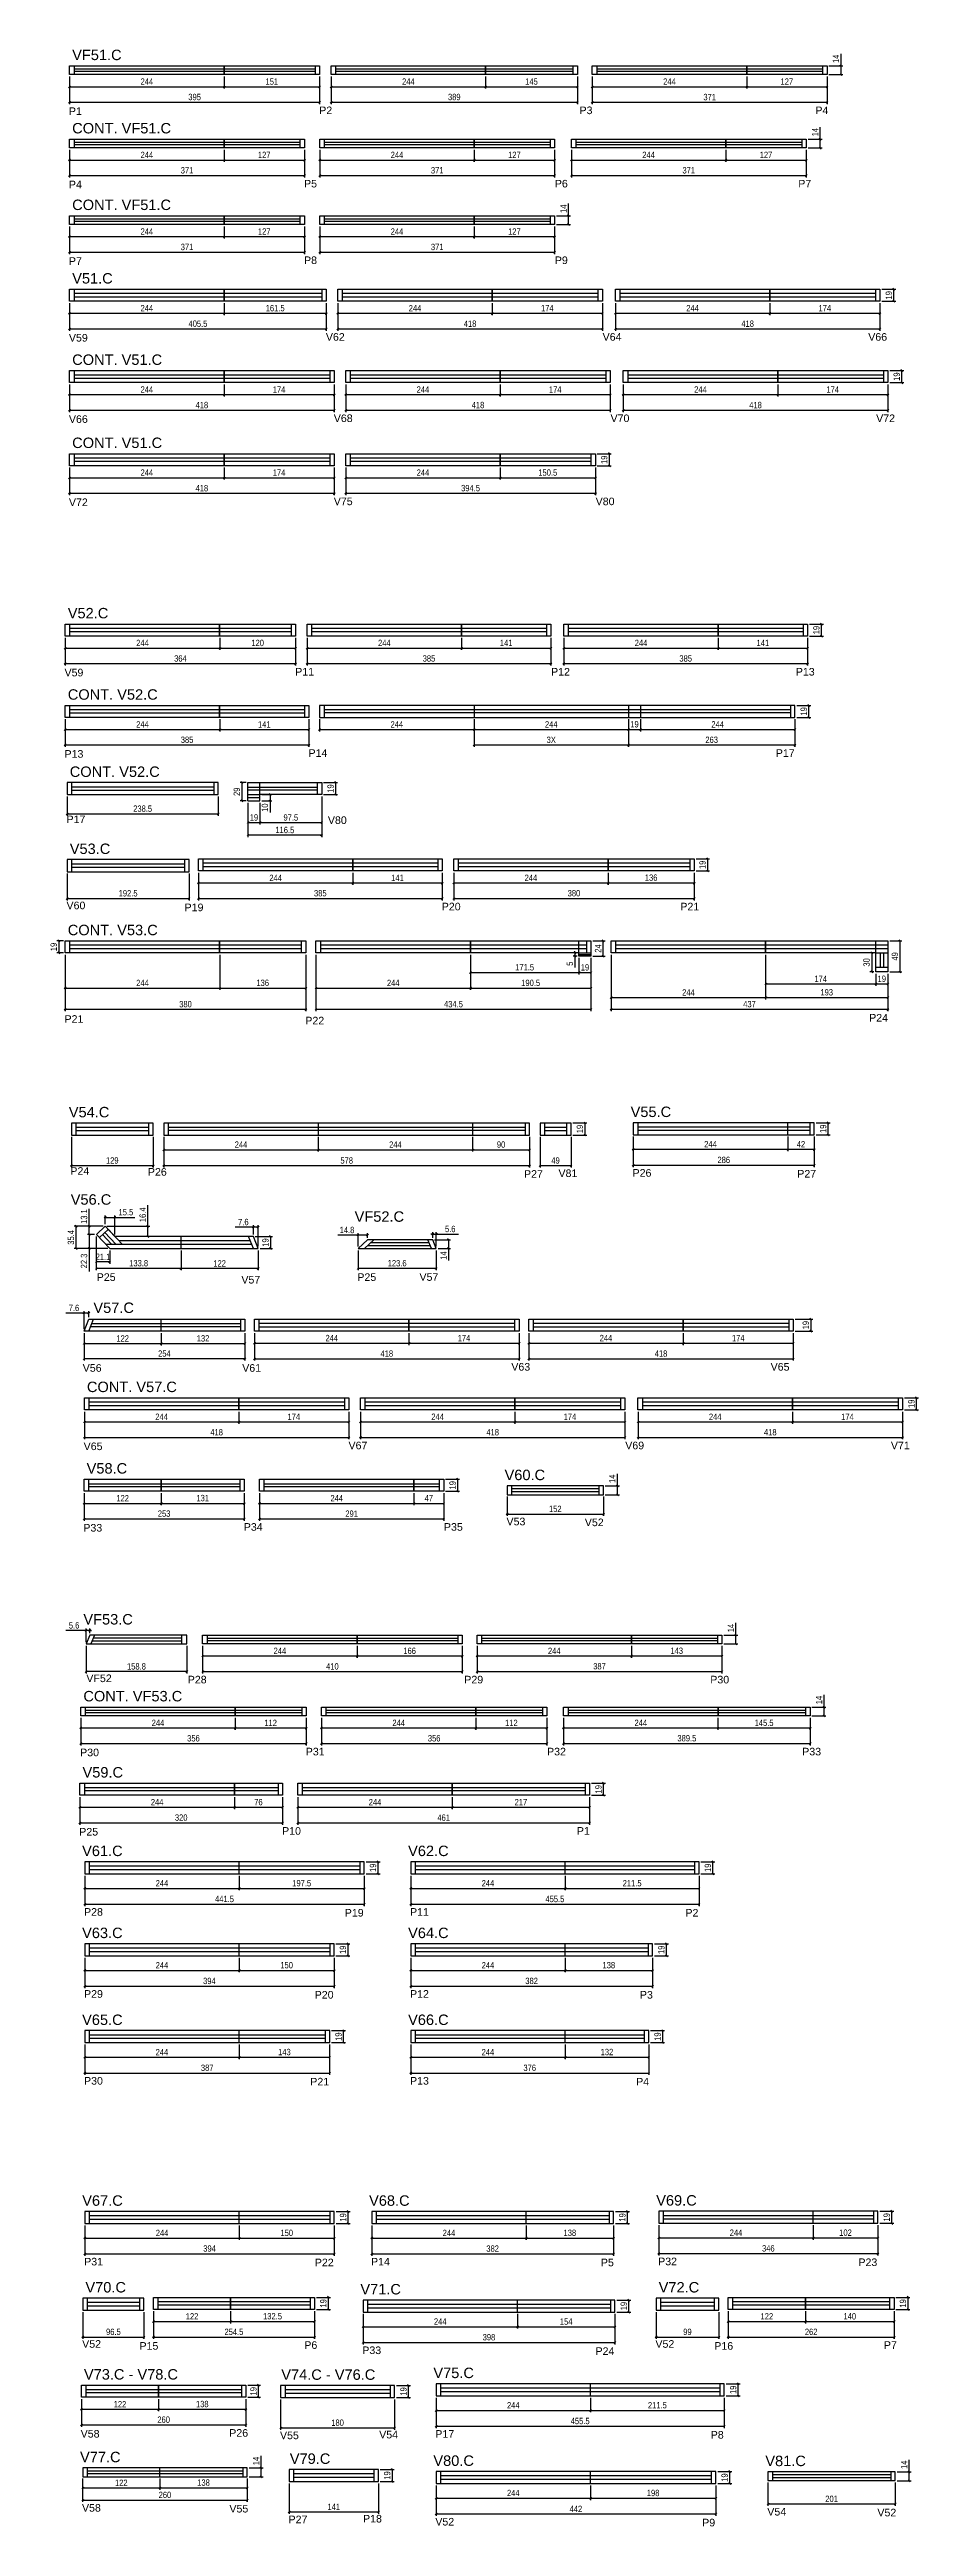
# Model space of a CAD drawing. Header units: millimetres. Extents: x 4052 to 5425, y -1423 to 2493.
import ezdxf

# ---------------------------------------------------------------- set-up
doc = ezdxf.new("R2010")
doc.units = ezdxf.units.MM
for name, color, linetype in [('00 - FELIPE', 2, 'Continuous'), ('5', 5, 'Continuous'), ('COTA', 241, 'Continuous'), ('NOMENCLATURA', 7, 'Continuous'), ('Painéis', 200, 'Continuous'), ('SARR_2.2x7', 40, 'Continuous'), ('SARR_EDITAR', 141, 'Continuous')]:
    doc.layers.add(name, color=color, linetype=linetype)
doc.styles.add('COTA TECNICA', font='techl___.ttf', dxfattribs={"height": 10})
doc.styles.add('COTA TECNICA-50', font='techl___.ttf', dxfattribs={"height": 10})
doc.styles.get("Standard").update_dxf_attribs({"font": 'arial.ttf'})
doc.dimstyles.new('COTA PAINEL-50', dxfattribs={"dimtxt": 10, "dimasz": 3, "dimexe": 3, "dimexo": 3, "dimgap": 3, "dimtad": 1, "dimdec": 1, "dimzin": 12, "dimdsep": 46, "dimtxsty": 'COTA TECNICA-50', "dimblk1": 'OBLIQUE', "dimblk2": 'OBLIQUE', "dimsah": 1, "dimcen": 0.9, "dimclrd": 4, "dimclre": 4, "dimclrt": 240, "dimadec": 1, "dimazin": 3, "dimtfac": 1, "dimtdec": 1, "dimtmove": 0, "dimatfit": 3, "dimfxl": 1, "dimtolj": 1, "dimtzin": 12, "dimarcsym": 0})
doc.dimstyles.new('PAINEL', dxfattribs={"dimtxt": 10, "dimasz": 3, "dimexe": 3, "dimexo": 3, "dimgap": 3, "dimtad": 1, "dimdec": 1, "dimzin": 12, "dimdsep": 46, "dimtxsty": 'COTA TECNICA', "dimblk1": 'OBLIQUE', "dimblk2": 'OBLIQUE', "dimsah": 1, "dimcen": 0.9, "dimclrd": 4, "dimclre": 4, "dimclrt": 240, "dimadec": 1, "dimazin": 3, "dimtfac": 1, "dimtdec": 1, "dimtmove": 0, "dimatfit": 3, "dimfxl": 1, "dimtolj": 1, "dimtzin": 12, "dimarcsym": 0})

msp = doc.modelspace()

# ---------------------------------------------------------------- texts
at = {"layer": '5', "linetype": 'Continuous'}
for s, p in [('P1', (4082.7, 2389.13)), ('P2', (4478.21, 2390.45)), ('P3', (4889.48, 2390.45)), ('P4', (5262.19, 2390.45)), ('P4', (4082.7, 2273.25)), ('P5', (4454.21, 2274.57)), ('P6', (4850.48, 2274.57)), ('P7', (5235.19, 2274.57)), ('P7', (4082.7, 2152.13)), ('P8', (4454.21, 2153.45)), ('P9', (4850.48, 2153.45)), ('V59', (4082.7, 2030.91)), ('V62', (4488.71, 2032.24)), ('V64', (4925.98, 2032.24)), ('V66', (5345.69, 2032.24)), ('V66', (4082.7, 1902.3)), ('V68', (4501.21, 1903.63)), ('V70', (4938.48, 1903.63)), ('V72', (5358.19, 1903.63)), ('V72', (4082.7, 1770.9)), ('V75', (4501.21, 1772.22)), ('V80', (4914.98, 1772.22)), ('V59', (4075.74, 1501.61)), ('P11', (4440.25, 1502.93)), ('P12', (4844.52, 1502.93)), ('P13', (5231.23, 1502.93)), ('P13', (4075.74, 1372.99)), ('P14', (4461.25, 1374.32)), ('P17', (5199.61, 1374.32)), ('P17', (4078.88, 1269.59)), ('V80', (4491.88, 1268.26)), ('V60', (4078.88, 1133.43)), ('P19', (4265.47, 1130.36)), ('P20', (4671.83, 1131.68)), ('P21', (5048.81, 1131.68)), ('P21', (4075.74, 953.9)), ('P22', (4456.25, 951.4)), ('P24', (5347.14, 955.86)), ('P24', (4084.98, 713.59)), ('P26', (4207.48, 712.26)), ('P27', (4801.79, 708.89)), ('V81', (4856.26, 710.06)), ('P26', (4973.31, 710.63)), ('P27', (5233.59, 709.3)), ('P25', (4126.66, 545.86)), ('V57', (4355.19, 541.73)), ('P25', (4538.45, 545.86)), ('V57', (4636.59, 546.01)), ('V56', (4104.51, 402.24)), ('V61', (4356.54, 402.24)), ('V63', (4781.73, 404.03)), ('V65', (5191.48, 404.03)), ('V65', (4105.97, 278.36)), ('V67', (4524.47, 279.68)), ('V69', (4961.74, 279.68)), ('V71', (5381.46, 279.68)), ('P33', (4105.51, 149.56)), ('P34', (4359.02, 150.88)), ('P35', (4675.28, 150.88)), ('V53', (4774.13, 159.47)), ('V52', (4897.86, 158.13)), ('VF52', (4110.24, -88.4)), ('P28', (4270.48, -90.47)), ('P29', (4707.42, -90.47)), ('P30', (5096.14, -90.47)), ('P30', (4100.4, -205.6)), ('P31', (4456.9, -204.27)), ('P32', (4838.17, -204.27)), ('P33', (5241.39, -204.27)), ('P25', (4099.02, -330.99)), ('P10', (4419.52, -329.66)), ('P1', (4885.33, -329.66)), ('P28', (4106.6, -457.76)), ('P19', (4518.58, -459.1)), ('P11', (4621.7, -457.76)), ('P2', (5056.87, -459.1)), ('P29', (4106.6, -587.42)), ('P20', (4471.08, -588.76)), ('P12', (4621.7, -587.42)), ('P3', (4984.9, -588.76)), ('P30', (4106.6, -724.75)), ('P21', (4464.08, -726.09)), ('P13', (4621.7, -724.75)), ('P4', (4978.9, -726.09)), ('P31', (4106.8, -1010.61)), ('P22', (4471.27, -1011.95)), ('P14', (4560.04, -1010.61)), ('P5', (4923.25, -1011.95)), ('P32', (5013.72, -1010.28)), ('P23', (5330.19, -1011.62)), ('V52', (4103.61, -1140.78)), ('P15', (4194.2, -1143.85)), ('P6', (4454.69, -1142.53)), ('V52', (5009.39, -1140.78)), ('P16', (5102.47, -1143.85)), ('P7', (5370.47, -1142.53)), ('P33', (4546.3, -1150.76)), ('P24', (4914.77, -1152.09)), ('V58', (4101.26, -1282.75)), ('P26', (4336.03, -1281.43)), ('V55', (4416.23, -1285.31)), ('V54', (4572.97, -1284.08)), ('P17', (4661.65, -1283.05)), ('P8', (5096.82, -1284.39)), ('V58', (4103.34, -1399.87)), ('V55', (4336.29, -1401.2)), ('P27', (4429.71, -1418.21)), ('P18', (4547.45, -1416.98)), ('V52', (4661.65, -1421.79)), ('V54', (5186.19, -1406.03)), ('V52', (5360.14, -1407.36)), ('P9', (5083.32, -1423.12))]:
    msp.add_text(s, height=12, rotation=359.99996, dxfattribs=at).set_placement(p)
at = {"layer": 'NOMENCLATURA', "linetype": 'Continuous'}
for s, p in [('VF51.C', (4087.87, 2475.84)), ('CONT. VF51.C', (4087.87, 2359.96)), ('CONT. VF51.C', (4087.87, 2238.84)), ('V51.C', (4087.87, 2122.62)), ('CONT. V51.C', (4087.87, 1994.01)), ('CONT. V51.C', (4087.87, 1862.6)), ('V52.C', (4080.91, 1593.32)), ('CONT. V52.C', (4080.91, 1464.7)), ('CONT. V52.C', (4084.05, 1342.65)), ('V53.C', (4084.05, 1220.81)), ('CONT. V53.C', (4080.91, 1092.38)), ('V54.C', (4082.51, 804.46)), ('V55.C', (4970.24, 804.92)), ('V56.C', (4085.55, 666.33)), ('VF52.C', (4534.13, 639.35)), ('V57.C', (4121.4, 495.2)), ('CONT. V57.C', (4111.13, 370.07)), ('V58.C', (4110.68, 241.27)), ('V60.C', (4771.06, 230.87)), ('VF53.C', (4105.56, 2.64)), ('CONT. VF53.C', (4105.56, -118.89)), ('V59.C', (4104.18, -239.28)), ('V61.C', (4103.53, -363.48)), ('V62.C', (4618.62, -363.48)), ('V63.C', (4103.53, -493.14)), ('V64.C', (4618.62, -493.14)), ('V65.C', (4103.53, -630.47)), ('V66.C', (4618.62, -630.47)), ('V67.C', (4103.72, -916.33)), ('V68.C', (4556.97, -916.33)), ('V69.C', (5010.65, -916)), ('V70.C', (4108.78, -1053.4)), ('V71.C', (4543.22, -1056.47)), ('V72.C', (5014.56, -1053.4)), ('V73.C - V78.C', (4106.43, -1191.04)), ('V74.C - V76.C', (4418.27, -1191.47)), ('V75.C', (4658.58, -1188.77)), ('V77.C', (4100.26, -1321.74)), ('V79.C', (4431.74, -1324.36)), ('V80.C', (4658.58, -1327.51)), ('V81.C', (5183.11, -1327.9))]:
    msp.add_text(s, height=16.5, dxfattribs=at).set_placement(p)

# ---------------------------------------------------------------- blocks, each defined once
blk = doc.blocks.new('_Oblique')
at = {"color": 0, "linetype": 'ByBlock', "lineweight": -2}
blk.add_line((-0.5, -0.5), (0.5, 0.5), dxfattribs=at)
blk = doc.blocks.new('*D6')
at = {"layer": 'COTA', "color": 4, "linetype": 'ByBlock', "lineweight": -2, "transparency": 16777216}
for p, q in [((4083.8, 2449.9), (4083.8, 2430.8)), ((4083.8, 2433.8), (4327.8, 2433.8)), ((4327.8, 2449.9), (4327.8, 2430.8))]:
    blk.add_line(p, q, dxfattribs=at)
at = {"layer": 'Defpoints', "color": 0, "linetype": 'ByBlock', "transparency": 16777216}
for p in [(4083.8, 2452.9), (4327.8, 2452.9), (4327.8, 2433.8)]:
    blk.add_point(p, dxfattribs=at)
at = {"layer": 'COTA', "color": 4, "linetype": 'ByBlock', "lineweight": -2, "transparency": 16777216, "xscale": 3, "yscale": 3, "zscale": 3, "rotation": 180}
blk.add_blockref('_Oblique', (4083.8, 2433.8), dxfattribs=at)
at = {"layer": 'COTA', "color": 4, "linetype": 'ByBlock', "lineweight": -2, "transparency": 16777216, "xscale": 3, "yscale": 3, "zscale": 3}
blk.add_blockref('_Oblique', (4327.8, 2433.8), dxfattribs=at)
at = {"layer": 'COTA', "color": 240, "linetype": 'ByBlock', "transparency": 16777216, "insert": (4205.8, 2441.9), "char_height": 10, "attachment_point": 5, "style": 'COTA TECNICA-50'}
blk.add_mtext('\\A1;244', dxfattribs=at)
blk = doc.blocks.new('*D7')
at = {"layer": 'COTA', "color": 4, "linetype": 'ByBlock', "lineweight": -2, "transparency": 16777216}
for p, q in [((4327.8, 2449.9), (4327.8, 2430.8)), ((4327.8, 2433.8), (4478.8, 2433.8)), ((4478.8, 2449.9), (4478.8, 2430.8))]:
    blk.add_line(p, q, dxfattribs=at)
at = {"layer": 'Defpoints', "color": 0, "linetype": 'ByBlock', "transparency": 16777216}
for p in [(4327.8, 2452.9), (4478.8, 2452.9), (4478.8, 2433.8)]:
    blk.add_point(p, dxfattribs=at)
at = {"layer": 'COTA', "color": 4, "linetype": 'ByBlock', "lineweight": -2, "transparency": 16777216, "xscale": 3, "yscale": 3, "zscale": 3, "rotation": 180}
blk.add_blockref('_Oblique', (4327.8, 2433.8), dxfattribs=at)
at = {"layer": 'COTA', "color": 4, "linetype": 'ByBlock', "lineweight": -2, "transparency": 16777216, "xscale": 3, "yscale": 3, "zscale": 3}
blk.add_blockref('_Oblique', (4478.8, 2433.8), dxfattribs=at)
at = {"layer": 'COTA', "color": 240, "linetype": 'ByBlock', "transparency": 16777216, "insert": (4403.3, 2441.9), "char_height": 10, "attachment_point": 5, "style": 'COTA TECNICA-50'}
blk.add_mtext('\\A1;151', dxfattribs=at)
blk = doc.blocks.new('*D185')
at = {"layer": 'COTA', "color": 4, "lineweight": -2, "transparency": 16777216}
for p, q in [((4083.8, 2449.9), (4083.8, 2406.2)), ((4478.8, 2449.9), (4478.8, 2406.2)), ((4083.8, 2409.2), (4478.8, 2409.2))]:
    blk.add_line(p, q, dxfattribs=at)
at = {"layer": 'Defpoints', "color": 0, "transparency": 16777216}
for p in [(4083.8, 2452.9), (4478.8, 2452.9), (4478.8, 2409.2)]:
    blk.add_point(p, dxfattribs=at)
at = {"layer": 'COTA', "color": 4, "lineweight": -2, "transparency": 16777216, "xscale": 3, "yscale": 3, "zscale": 3, "rotation": 180}
blk.add_blockref('_Oblique', (4083.8, 2409.2), dxfattribs=at)
at = {"layer": 'COTA', "color": 4, "lineweight": -2, "transparency": 16777216, "xscale": 3, "yscale": 3, "zscale": 3}
blk.add_blockref('_Oblique', (4478.8, 2409.2), dxfattribs=at)
at = {"layer": 'COTA', "color": 240, "transparency": 16777216, "insert": (4281.3, 2417.5), "char_height": 10, "attachment_point": 5, "style": 'COTA TECNICA'}
blk.add_mtext('\\A1;395', dxfattribs=at)
blk = doc.blocks.new('*D8')
at = {"layer": 'COTA', "color": 4, "linetype": 'ByBlock', "lineweight": -2, "transparency": 16777216}
for p, q in [((4497.1, 2449.9), (4497.1, 2430.8)), ((4497.1, 2433.8), (4741.1, 2433.8)), ((4741.1, 2449.9), (4741.1, 2430.8))]:
    blk.add_line(p, q, dxfattribs=at)
at = {"layer": 'Defpoints', "color": 0, "linetype": 'ByBlock', "transparency": 16777216}
for p in [(4497.1, 2452.9), (4741.1, 2452.9), (4741.1, 2433.8)]:
    blk.add_point(p, dxfattribs=at)
at = {"layer": 'COTA', "color": 4, "linetype": 'ByBlock', "lineweight": -2, "transparency": 16777216, "xscale": 3, "yscale": 3, "zscale": 3, "rotation": 180}
blk.add_blockref('_Oblique', (4497.1, 2433.8), dxfattribs=at)
at = {"layer": 'COTA', "color": 4, "linetype": 'ByBlock', "lineweight": -2, "transparency": 16777216, "xscale": 3, "yscale": 3, "zscale": 3}
blk.add_blockref('_Oblique', (4741.1, 2433.8), dxfattribs=at)
at = {"layer": 'COTA', "color": 240, "linetype": 'ByBlock', "transparency": 16777216, "insert": (4619.1, 2441.9), "char_height": 10, "attachment_point": 5, "style": 'COTA TECNICA-50'}
blk.add_mtext('\\A1;244', dxfattribs=at)
blk = doc.blocks.new('*D9')
at = {"layer": 'COTA', "color": 4, "linetype": 'ByBlock', "lineweight": -2, "transparency": 16777216}
for p, q in [((4741.1, 2449.9), (4741.1, 2430.8)), ((4741.1, 2433.8), (4886.1, 2433.8)), ((4886.1, 2449.9), (4886.1, 2430.8))]:
    blk.add_line(p, q, dxfattribs=at)
at = {"layer": 'Defpoints', "color": 0, "linetype": 'ByBlock', "transparency": 16777216}
for p in [(4741.1, 2452.9), (4886.1, 2452.9), (4886.1, 2433.8)]:
    blk.add_point(p, dxfattribs=at)
at = {"layer": 'COTA', "color": 4, "linetype": 'ByBlock', "lineweight": -2, "transparency": 16777216, "xscale": 3, "yscale": 3, "zscale": 3, "rotation": 180}
blk.add_blockref('_Oblique', (4741.1, 2433.8), dxfattribs=at)
at = {"layer": 'COTA', "color": 4, "linetype": 'ByBlock', "lineweight": -2, "transparency": 16777216, "xscale": 3, "yscale": 3, "zscale": 3}
blk.add_blockref('_Oblique', (4886.1, 2433.8), dxfattribs=at)
at = {"layer": 'COTA', "color": 240, "linetype": 'ByBlock', "transparency": 16777216, "insert": (4813.6, 2441.9), "char_height": 10, "attachment_point": 5, "style": 'COTA TECNICA-50'}
blk.add_mtext('\\A1;145', dxfattribs=at)
blk = doc.blocks.new('*D186')
at = {"layer": 'COTA', "color": 4, "lineweight": -2, "transparency": 16777216}
for p, q in [((4497.1, 2449.9), (4497.1, 2406.2)), ((4886.1, 2449.9), (4886.1, 2406.2)), ((4497.1, 2409.2), (4886.1, 2409.2))]:
    blk.add_line(p, q, dxfattribs=at)
at = {"layer": 'Defpoints', "color": 0, "transparency": 16777216}
for p in [(4497.1, 2452.9), (4886.1, 2452.9), (4886.1, 2409.2)]:
    blk.add_point(p, dxfattribs=at)
at = {"layer": 'COTA', "color": 4, "lineweight": -2, "transparency": 16777216, "xscale": 3, "yscale": 3, "zscale": 3, "rotation": 180}
blk.add_blockref('_Oblique', (4497.1, 2409.2), dxfattribs=at)
at = {"layer": 'COTA', "color": 4, "lineweight": -2, "transparency": 16777216, "xscale": 3, "yscale": 3, "zscale": 3}
blk.add_blockref('_Oblique', (4886.1, 2409.2), dxfattribs=at)
at = {"layer": 'COTA', "color": 240, "transparency": 16777216, "insert": (4691.6, 2417.5), "char_height": 10, "attachment_point": 5, "style": 'COTA TECNICA'}
blk.add_mtext('\\A1;389', dxfattribs=at)
blk = doc.blocks.new('*D10')
at = {"layer": 'COTA', "color": 4, "linetype": 'ByBlock', "lineweight": -2, "transparency": 16777216}
for p, q in [((4909.6, 2449.9), (4909.6, 2430.8)), ((4909.6, 2433.8), (5153.6, 2433.8)), ((5153.6, 2449.9), (5153.6, 2430.8))]:
    blk.add_line(p, q, dxfattribs=at)
at = {"layer": 'Defpoints', "color": 0, "linetype": 'ByBlock', "transparency": 16777216}
for p in [(4909.6, 2452.9), (5153.6, 2452.9), (5153.6, 2433.8)]:
    blk.add_point(p, dxfattribs=at)
at = {"layer": 'COTA', "color": 4, "linetype": 'ByBlock', "lineweight": -2, "transparency": 16777216, "xscale": 3, "yscale": 3, "zscale": 3, "rotation": 180}
blk.add_blockref('_Oblique', (4909.6, 2433.8), dxfattribs=at)
at = {"layer": 'COTA', "color": 4, "linetype": 'ByBlock', "lineweight": -2, "transparency": 16777216, "xscale": 3, "yscale": 3, "zscale": 3}
blk.add_blockref('_Oblique', (5153.6, 2433.8), dxfattribs=at)
at = {"layer": 'COTA', "color": 240, "linetype": 'ByBlock', "transparency": 16777216, "insert": (5031.6, 2441.9), "char_height": 10, "attachment_point": 5, "style": 'COTA TECNICA-50'}
blk.add_mtext('\\A1;244', dxfattribs=at)
blk = doc.blocks.new('*D11')
at = {"layer": 'COTA', "color": 4, "linetype": 'ByBlock', "lineweight": -2, "transparency": 16777216}
for p, q in [((5153.6, 2449.9), (5153.6, 2430.8)), ((5153.6, 2433.8), (5280.6, 2433.8)), ((5280.6, 2449.9), (5280.6, 2430.8))]:
    blk.add_line(p, q, dxfattribs=at)
at = {"layer": 'Defpoints', "color": 0, "linetype": 'ByBlock', "transparency": 16777216}
for p in [(5153.6, 2452.9), (5280.6, 2452.9), (5280.6, 2433.8)]:
    blk.add_point(p, dxfattribs=at)
at = {"layer": 'COTA', "color": 4, "linetype": 'ByBlock', "lineweight": -2, "transparency": 16777216, "xscale": 3, "yscale": 3, "zscale": 3, "rotation": 180}
blk.add_blockref('_Oblique', (5153.6, 2433.8), dxfattribs=at)
at = {"layer": 'COTA', "color": 4, "linetype": 'ByBlock', "lineweight": -2, "transparency": 16777216, "xscale": 3, "yscale": 3, "zscale": 3}
blk.add_blockref('_Oblique', (5280.6, 2433.8), dxfattribs=at)
at = {"layer": 'COTA', "color": 240, "linetype": 'ByBlock', "transparency": 16777216, "insert": (5217.1, 2441.9), "char_height": 10, "attachment_point": 5, "style": 'COTA TECNICA-50'}
blk.add_mtext('\\A1;127', dxfattribs=at)
blk = doc.blocks.new('*D187')
at = {"layer": 'COTA', "color": 4, "lineweight": -2, "transparency": 16777216}
for p, q in [((4909.6, 2449.9), (4909.6, 2406.2)), ((5280.6, 2449.9), (5280.6, 2406.2)), ((4909.6, 2409.2), (5280.6, 2409.2))]:
    blk.add_line(p, q, dxfattribs=at)
at = {"layer": 'Defpoints', "color": 0, "transparency": 16777216}
for p in [(4909.6, 2452.9), (5280.6, 2452.9), (5280.6, 2409.2)]:
    blk.add_point(p, dxfattribs=at)
at = {"layer": 'COTA', "color": 4, "lineweight": -2, "transparency": 16777216, "xscale": 3, "yscale": 3, "zscale": 3, "rotation": 180}
blk.add_blockref('_Oblique', (4909.6, 2409.2), dxfattribs=at)
at = {"layer": 'COTA', "color": 4, "lineweight": -2, "transparency": 16777216, "xscale": 3, "yscale": 3, "zscale": 3}
blk.add_blockref('_Oblique', (5280.6, 2409.2), dxfattribs=at)
at = {"layer": 'COTA', "color": 240, "transparency": 16777216, "insert": (5095.1, 2417.4), "char_height": 10, "attachment_point": 5, "style": 'COTA TECNICA'}
blk.add_mtext('\\A1;371', dxfattribs=at)
blk = doc.blocks.new('*D188')
at = {"layer": 'COTA', "color": 4, "lineweight": -2, "transparency": 16777216}
for p, q in [((5302.7, 2466.9), (5302.7, 2486)), ((5283.6, 2466.9), (5305.7, 2466.9)), ((5283.6, 2452.9), (5305.7, 2452.9)), ((5302.7, 2452.9), (5302.7, 2466.9))]:
    blk.add_line(p, q, dxfattribs=at)
at = {"layer": 'Defpoints', "color": 0, "transparency": 16777216}
for p in [(5280.6, 2466.9), (5280.6, 2452.9), (5302.7, 2466.9)]:
    blk.add_point(p, dxfattribs=at)
at = {"layer": 'COTA', "color": 4, "lineweight": -2, "transparency": 16777216, "xscale": 3, "yscale": 3, "zscale": 3}
for p, rotation in [((5302.7, 2466.9), 90), ((5302.7, 2452.9), 270)]:
    blk.add_blockref('_Oblique', p, dxfattribs=dict(at, rotation=rotation))
at = {"layer": 'COTA', "color": 240, "transparency": 16777216, "insert": (5294.7, 2477.9), "char_height": 10, "attachment_point": 5, "rotation": 90, "style": 'COTA TECNICA'}
blk.add_mtext('\\A1;14', dxfattribs=at)
blk = doc.blocks.new('*D12')
at = {"layer": 'COTA', "color": 4, "linetype": 'ByBlock', "lineweight": -2, "transparency": 16777216}
for p, q in [((4083.8, 2334), (4083.8, 2314.9)), ((4083.8, 2317.9), (4327.8, 2317.9)), ((4327.8, 2334), (4327.8, 2314.9))]:
    blk.add_line(p, q, dxfattribs=at)
at = {"layer": 'Defpoints', "color": 0, "linetype": 'ByBlock', "transparency": 16777216}
for p in [(4083.8, 2337), (4327.8, 2337), (4327.8, 2317.9)]:
    blk.add_point(p, dxfattribs=at)
at = {"layer": 'COTA', "color": 4, "linetype": 'ByBlock', "lineweight": -2, "transparency": 16777216, "xscale": 3, "yscale": 3, "zscale": 3, "rotation": 180}
blk.add_blockref('_Oblique', (4083.8, 2317.9), dxfattribs=at)
at = {"layer": 'COTA', "color": 4, "linetype": 'ByBlock', "lineweight": -2, "transparency": 16777216, "xscale": 3, "yscale": 3, "zscale": 3}
blk.add_blockref('_Oblique', (4327.8, 2317.9), dxfattribs=at)
at = {"layer": 'COTA', "color": 240, "linetype": 'ByBlock', "transparency": 16777216, "insert": (4205.8, 2326), "char_height": 10, "attachment_point": 5, "style": 'COTA TECNICA-50'}
blk.add_mtext('\\A1;244', dxfattribs=at)
blk = doc.blocks.new('*D13')
at = {"layer": 'COTA', "color": 4, "linetype": 'ByBlock', "lineweight": -2, "transparency": 16777216}
for p, q in [((4327.8, 2334), (4327.8, 2314.9)), ((4327.8, 2317.9), (4454.8, 2317.9)), ((4454.8, 2334), (4454.8, 2314.9))]:
    blk.add_line(p, q, dxfattribs=at)
at = {"layer": 'Defpoints', "color": 0, "linetype": 'ByBlock', "transparency": 16777216}
for p in [(4327.8, 2337), (4454.8, 2337), (4454.8, 2317.9)]:
    blk.add_point(p, dxfattribs=at)
at = {"layer": 'COTA', "color": 4, "linetype": 'ByBlock', "lineweight": -2, "transparency": 16777216, "xscale": 3, "yscale": 3, "zscale": 3, "rotation": 180}
blk.add_blockref('_Oblique', (4327.8, 2317.9), dxfattribs=at)
at = {"layer": 'COTA', "color": 4, "linetype": 'ByBlock', "lineweight": -2, "transparency": 16777216, "xscale": 3, "yscale": 3, "zscale": 3}
blk.add_blockref('_Oblique', (4454.8, 2317.9), dxfattribs=at)
at = {"layer": 'COTA', "color": 240, "linetype": 'ByBlock', "transparency": 16777216, "insert": (4391.3, 2326), "char_height": 10, "attachment_point": 5, "style": 'COTA TECNICA-50'}
blk.add_mtext('\\A1;127', dxfattribs=at)
blk = doc.blocks.new('*D189')
at = {"layer": 'COTA', "color": 4, "lineweight": -2, "transparency": 16777216}
for p, q in [((4083.8, 2334), (4083.8, 2290.3)), ((4454.8, 2334), (4454.8, 2290.3)), ((4083.8, 2293.3), (4454.8, 2293.3))]:
    blk.add_line(p, q, dxfattribs=at)
at = {"layer": 'Defpoints', "color": 0, "transparency": 16777216}
for p in [(4083.8, 2337), (4454.8, 2337), (4454.8, 2293.3)]:
    blk.add_point(p, dxfattribs=at)
at = {"layer": 'COTA', "color": 4, "lineweight": -2, "transparency": 16777216, "xscale": 3, "yscale": 3, "zscale": 3, "rotation": 180}
blk.add_blockref('_Oblique', (4083.8, 2293.3), dxfattribs=at)
at = {"layer": 'COTA', "color": 4, "lineweight": -2, "transparency": 16777216, "xscale": 3, "yscale": 3, "zscale": 3}
blk.add_blockref('_Oblique', (4454.8, 2293.3), dxfattribs=at)
at = {"layer": 'COTA', "color": 240, "transparency": 16777216, "insert": (4269.3, 2301.6), "char_height": 10, "attachment_point": 5, "style": 'COTA TECNICA'}
blk.add_mtext('\\A1;371', dxfattribs=at)
blk = doc.blocks.new('*D14')
at = {"layer": 'COTA', "color": 4, "linetype": 'ByBlock', "lineweight": -2, "transparency": 16777216}
for p, q in [((4479.1, 2334), (4479.1, 2314.9)), ((4479.1, 2317.9), (4723.1, 2317.9)), ((4723.1, 2334), (4723.1, 2314.9))]:
    blk.add_line(p, q, dxfattribs=at)
at = {"layer": 'Defpoints', "color": 0, "linetype": 'ByBlock', "transparency": 16777216}
for p in [(4479.1, 2337), (4723.1, 2337), (4723.1, 2317.9)]:
    blk.add_point(p, dxfattribs=at)
at = {"layer": 'COTA', "color": 4, "linetype": 'ByBlock', "lineweight": -2, "transparency": 16777216, "xscale": 3, "yscale": 3, "zscale": 3, "rotation": 180}
blk.add_blockref('_Oblique', (4479.1, 2317.9), dxfattribs=at)
at = {"layer": 'COTA', "color": 4, "linetype": 'ByBlock', "lineweight": -2, "transparency": 16777216, "xscale": 3, "yscale": 3, "zscale": 3}
blk.add_blockref('_Oblique', (4723.1, 2317.9), dxfattribs=at)
at = {"layer": 'COTA', "color": 240, "linetype": 'ByBlock', "transparency": 16777216, "insert": (4601.1, 2326), "char_height": 10, "attachment_point": 5, "style": 'COTA TECNICA-50'}
blk.add_mtext('\\A1;244', dxfattribs=at)
blk = doc.blocks.new('*D15')
at = {"layer": 'COTA', "color": 4, "linetype": 'ByBlock', "lineweight": -2, "transparency": 16777216}
for p, q in [((4723.1, 2334), (4723.1, 2314.9)), ((4723.1, 2317.9), (4850.1, 2317.9)), ((4850.1, 2334), (4850.1, 2314.9))]:
    blk.add_line(p, q, dxfattribs=at)
at = {"layer": 'Defpoints', "color": 0, "linetype": 'ByBlock', "transparency": 16777216}
for p in [(4723.1, 2337), (4850.1, 2337), (4850.1, 2317.9)]:
    blk.add_point(p, dxfattribs=at)
at = {"layer": 'COTA', "color": 4, "linetype": 'ByBlock', "lineweight": -2, "transparency": 16777216, "xscale": 3, "yscale": 3, "zscale": 3, "rotation": 180}
blk.add_blockref('_Oblique', (4723.1, 2317.9), dxfattribs=at)
at = {"layer": 'COTA', "color": 4, "linetype": 'ByBlock', "lineweight": -2, "transparency": 16777216, "xscale": 3, "yscale": 3, "zscale": 3}
blk.add_blockref('_Oblique', (4850.1, 2317.9), dxfattribs=at)
at = {"layer": 'COTA', "color": 240, "linetype": 'ByBlock', "transparency": 16777216, "insert": (4786.6, 2326), "char_height": 10, "attachment_point": 5, "style": 'COTA TECNICA-50'}
blk.add_mtext('\\A1;127', dxfattribs=at)
blk = doc.blocks.new('*D190')
at = {"layer": 'COTA', "color": 4, "lineweight": -2, "transparency": 16777216}
for p, q in [((4479.1, 2334), (4479.1, 2290.3)), ((4850.1, 2334), (4850.1, 2290.3)), ((4479.1, 2293.3), (4850.1, 2293.3))]:
    blk.add_line(p, q, dxfattribs=at)
at = {"layer": 'Defpoints', "color": 0, "transparency": 16777216}
for p in [(4479.1, 2337), (4850.1, 2337), (4850.1, 2293.3)]:
    blk.add_point(p, dxfattribs=at)
at = {"layer": 'COTA', "color": 4, "lineweight": -2, "transparency": 16777216, "xscale": 3, "yscale": 3, "zscale": 3, "rotation": 180}
blk.add_blockref('_Oblique', (4479.1, 2293.3), dxfattribs=at)
at = {"layer": 'COTA', "color": 4, "lineweight": -2, "transparency": 16777216, "xscale": 3, "yscale": 3, "zscale": 3}
blk.add_blockref('_Oblique', (4850.1, 2293.3), dxfattribs=at)
at = {"layer": 'COTA', "color": 240, "transparency": 16777216, "insert": (4664.6, 2301.6), "char_height": 10, "attachment_point": 5, "style": 'COTA TECNICA'}
blk.add_mtext('\\A1;371', dxfattribs=at)
blk = doc.blocks.new('*D16')
at = {"layer": 'COTA', "color": 4, "linetype": 'ByBlock', "lineweight": -2, "transparency": 16777216}
for p, q in [((4876.6, 2334), (4876.6, 2314.9)), ((4876.6, 2317.9), (5120.6, 2317.9)), ((5120.6, 2334), (5120.6, 2314.9))]:
    blk.add_line(p, q, dxfattribs=at)
at = {"layer": 'Defpoints', "color": 0, "linetype": 'ByBlock', "transparency": 16777216}
for p in [(4876.6, 2337), (5120.6, 2337), (5120.6, 2317.9)]:
    blk.add_point(p, dxfattribs=at)
at = {"layer": 'COTA', "color": 4, "linetype": 'ByBlock', "lineweight": -2, "transparency": 16777216, "xscale": 3, "yscale": 3, "zscale": 3, "rotation": 180}
blk.add_blockref('_Oblique', (4876.6, 2317.9), dxfattribs=at)
at = {"layer": 'COTA', "color": 4, "linetype": 'ByBlock', "lineweight": -2, "transparency": 16777216, "xscale": 3, "yscale": 3, "zscale": 3}
blk.add_blockref('_Oblique', (5120.6, 2317.9), dxfattribs=at)
at = {"layer": 'COTA', "color": 240, "linetype": 'ByBlock', "transparency": 16777216, "insert": (4998.6, 2326), "char_height": 10, "attachment_point": 5, "style": 'COTA TECNICA-50'}
blk.add_mtext('\\A1;244', dxfattribs=at)
blk = doc.blocks.new('*D17')
at = {"layer": 'COTA', "color": 4, "linetype": 'ByBlock', "lineweight": -2, "transparency": 16777216}
for p, q in [((5120.6, 2334), (5120.6, 2314.9)), ((5120.6, 2317.9), (5247.6, 2317.9)), ((5247.6, 2334), (5247.6, 2314.9))]:
    blk.add_line(p, q, dxfattribs=at)
at = {"layer": 'Defpoints', "color": 0, "linetype": 'ByBlock', "transparency": 16777216}
for p in [(5120.6, 2337), (5247.6, 2337), (5247.6, 2317.9)]:
    blk.add_point(p, dxfattribs=at)
at = {"layer": 'COTA', "color": 4, "linetype": 'ByBlock', "lineweight": -2, "transparency": 16777216, "xscale": 3, "yscale": 3, "zscale": 3, "rotation": 180}
blk.add_blockref('_Oblique', (5120.6, 2317.9), dxfattribs=at)
at = {"layer": 'COTA', "color": 4, "linetype": 'ByBlock', "lineweight": -2, "transparency": 16777216, "xscale": 3, "yscale": 3, "zscale": 3}
blk.add_blockref('_Oblique', (5247.6, 2317.9), dxfattribs=at)
at = {"layer": 'COTA', "color": 240, "linetype": 'ByBlock', "transparency": 16777216, "insert": (5184.1, 2326), "char_height": 10, "attachment_point": 5, "style": 'COTA TECNICA-50'}
blk.add_mtext('\\A1;127', dxfattribs=at)
blk = doc.blocks.new('*D191')
at = {"layer": 'COTA', "color": 4, "lineweight": -2, "transparency": 16777216}
for p, q in [((4876.6, 2334), (4876.6, 2290.3)), ((5247.6, 2334), (5247.6, 2290.3)), ((4876.6, 2293.3), (5247.6, 2293.3))]:
    blk.add_line(p, q, dxfattribs=at)
at = {"layer": 'Defpoints', "color": 0, "transparency": 16777216}
for p in [(4876.6, 2337), (5247.6, 2337), (5247.6, 2293.3)]:
    blk.add_point(p, dxfattribs=at)
at = {"layer": 'COTA', "color": 4, "lineweight": -2, "transparency": 16777216, "xscale": 3, "yscale": 3, "zscale": 3, "rotation": 180}
blk.add_blockref('_Oblique', (4876.6, 2293.3), dxfattribs=at)
at = {"layer": 'COTA', "color": 4, "lineweight": -2, "transparency": 16777216, "xscale": 3, "yscale": 3, "zscale": 3}
blk.add_blockref('_Oblique', (5247.6, 2293.3), dxfattribs=at)
at = {"layer": 'COTA', "color": 240, "transparency": 16777216, "insert": (5062.1, 2301.6), "char_height": 10, "attachment_point": 5, "style": 'COTA TECNICA'}
blk.add_mtext('\\A1;371', dxfattribs=at)
blk = doc.blocks.new('*D192')
at = {"layer": 'COTA', "color": 4, "lineweight": -2, "transparency": 16777216}
for p, q in [((5250.6, 2351), (5272.7, 2351)), ((5269.7, 2351), (5269.7, 2370.1)), ((5269.7, 2337), (5269.7, 2351)), ((5250.6, 2337), (5272.7, 2337))]:
    blk.add_line(p, q, dxfattribs=at)
at = {"layer": 'Defpoints', "color": 0, "transparency": 16777216}
for p in [(5247.6, 2351), (5269.7, 2351), (5247.6, 2337)]:
    blk.add_point(p, dxfattribs=at)
at = {"layer": 'COTA', "color": 4, "lineweight": -2, "transparency": 16777216, "xscale": 3, "yscale": 3, "zscale": 3}
for p, rotation in [((5269.7, 2351), 90), ((5269.7, 2337), 270)]:
    blk.add_blockref('_Oblique', p, dxfattribs=dict(at, rotation=rotation))
at = {"layer": 'COTA', "color": 240, "transparency": 16777216, "insert": (5261.7, 2362), "char_height": 10, "attachment_point": 5, "rotation": 90, "style": 'COTA TECNICA'}
blk.add_mtext('\\A1;14', dxfattribs=at)
blk = doc.blocks.new('*D18')
at = {"layer": 'COTA', "color": 4, "linetype": 'ByBlock', "lineweight": -2, "transparency": 16777216}
for p, q in [((4083.8, 2091.6), (4083.8, 2072.6)), ((4083.8, 2075.6), (4327.8, 2075.6)), ((4327.8, 2091.6), (4327.8, 2072.6))]:
    blk.add_line(p, q, dxfattribs=at)
at = {"layer": 'Defpoints', "color": 0, "linetype": 'ByBlock', "transparency": 16777216}
for p in [(4083.8, 2094.6), (4327.8, 2094.6), (4327.8, 2075.6)]:
    blk.add_point(p, dxfattribs=at)
at = {"layer": 'COTA', "color": 4, "linetype": 'ByBlock', "lineweight": -2, "transparency": 16777216, "xscale": 3, "yscale": 3, "zscale": 3, "rotation": 180}
blk.add_blockref('_Oblique', (4083.8, 2075.6), dxfattribs=at)
at = {"layer": 'COTA', "color": 4, "linetype": 'ByBlock', "lineweight": -2, "transparency": 16777216, "xscale": 3, "yscale": 3, "zscale": 3}
blk.add_blockref('_Oblique', (4327.8, 2075.6), dxfattribs=at)
at = {"layer": 'COTA', "color": 240, "linetype": 'ByBlock', "transparency": 16777216, "insert": (4205.8, 2083.7), "char_height": 10, "attachment_point": 5, "style": 'COTA TECNICA-50'}
blk.add_mtext('\\A1;244', dxfattribs=at)
blk = doc.blocks.new('*D19')
at = {"layer": 'COTA', "color": 4, "linetype": 'ByBlock', "lineweight": -2, "transparency": 16777216}
for p, q in [((4327.8, 2091.6), (4327.8, 2072.6)), ((4327.8, 2075.6), (4489.3, 2075.6)), ((4489.3, 2091.6), (4489.3, 2072.6))]:
    blk.add_line(p, q, dxfattribs=at)
at = {"layer": 'Defpoints', "color": 0, "linetype": 'ByBlock', "transparency": 16777216}
for p in [(4327.8, 2094.6), (4489.3, 2094.6), (4489.3, 2075.6)]:
    blk.add_point(p, dxfattribs=at)
at = {"layer": 'COTA', "color": 4, "linetype": 'ByBlock', "lineweight": -2, "transparency": 16777216, "xscale": 3, "yscale": 3, "zscale": 3, "rotation": 180}
blk.add_blockref('_Oblique', (4327.8, 2075.6), dxfattribs=at)
at = {"layer": 'COTA', "color": 4, "linetype": 'ByBlock', "lineweight": -2, "transparency": 16777216, "xscale": 3, "yscale": 3, "zscale": 3}
blk.add_blockref('_Oblique', (4489.3, 2075.6), dxfattribs=at)
at = {"layer": 'COTA', "color": 240, "linetype": 'ByBlock', "transparency": 16777216, "insert": (4408.6, 2083.7), "char_height": 10, "attachment_point": 5, "style": 'COTA TECNICA-50'}
blk.add_mtext('\\A1;161.5', dxfattribs=at)
blk = doc.blocks.new('*D193')
at = {"layer": 'COTA', "color": 4, "lineweight": -2, "transparency": 16777216}
for p, q in [((4083.8, 2091.6), (4083.8, 2048)), ((4489.3, 2091.6), (4489.3, 2048)), ((4083.8, 2051), (4489.3, 2051))]:
    blk.add_line(p, q, dxfattribs=at)
at = {"layer": 'Defpoints', "color": 0, "transparency": 16777216}
for p in [(4083.8, 2094.6), (4489.3, 2094.6), (4489.3, 2051)]:
    blk.add_point(p, dxfattribs=at)
at = {"layer": 'COTA', "color": 4, "lineweight": -2, "transparency": 16777216, "xscale": 3, "yscale": 3, "zscale": 3, "rotation": 180}
blk.add_blockref('_Oblique', (4083.8, 2051), dxfattribs=at)
at = {"layer": 'COTA', "color": 4, "lineweight": -2, "transparency": 16777216, "xscale": 3, "yscale": 3, "zscale": 3}
blk.add_blockref('_Oblique', (4489.3, 2051), dxfattribs=at)
at = {"layer": 'COTA', "color": 240, "transparency": 16777216, "insert": (4286.6, 2059.1), "char_height": 10, "attachment_point": 5, "style": 'COTA TECNICA'}
blk.add_mtext('\\A1;405.5', dxfattribs=at)
blk = doc.blocks.new('*D20')
at = {"layer": 'COTA', "color": 4, "linetype": 'ByBlock', "lineweight": -2, "transparency": 16777216}
for p, q in [((4507.6, 2091.6), (4507.6, 2072.6)), ((4507.6, 2075.6), (4751.6, 2075.6)), ((4751.6, 2091.6), (4751.6, 2072.6))]:
    blk.add_line(p, q, dxfattribs=at)
at = {"layer": 'Defpoints', "color": 0, "linetype": 'ByBlock', "transparency": 16777216}
for p in [(4507.6, 2094.6), (4751.6, 2094.6), (4751.6, 2075.6)]:
    blk.add_point(p, dxfattribs=at)
at = {"layer": 'COTA', "color": 4, "linetype": 'ByBlock', "lineweight": -2, "transparency": 16777216, "xscale": 3, "yscale": 3, "zscale": 3, "rotation": 180}
blk.add_blockref('_Oblique', (4507.6, 2075.6), dxfattribs=at)
at = {"layer": 'COTA', "color": 4, "linetype": 'ByBlock', "lineweight": -2, "transparency": 16777216, "xscale": 3, "yscale": 3, "zscale": 3}
blk.add_blockref('_Oblique', (4751.6, 2075.6), dxfattribs=at)
at = {"layer": 'COTA', "color": 240, "linetype": 'ByBlock', "transparency": 16777216, "insert": (4629.6, 2083.7), "char_height": 10, "attachment_point": 5, "style": 'COTA TECNICA-50'}
blk.add_mtext('\\A1;244', dxfattribs=at)
blk = doc.blocks.new('*D21')
at = {"layer": 'COTA', "color": 4, "linetype": 'ByBlock', "lineweight": -2, "transparency": 16777216}
for p, q in [((4751.6, 2091.6), (4751.6, 2072.6)), ((4751.6, 2075.6), (4925.6, 2075.6)), ((4925.6, 2091.6), (4925.6, 2072.6))]:
    blk.add_line(p, q, dxfattribs=at)
at = {"layer": 'Defpoints', "color": 0, "linetype": 'ByBlock', "transparency": 16777216}
for p in [(4751.6, 2094.6), (4925.6, 2094.6), (4925.6, 2075.6)]:
    blk.add_point(p, dxfattribs=at)
at = {"layer": 'COTA', "color": 4, "linetype": 'ByBlock', "lineweight": -2, "transparency": 16777216, "xscale": 3, "yscale": 3, "zscale": 3, "rotation": 180}
blk.add_blockref('_Oblique', (4751.6, 2075.6), dxfattribs=at)
at = {"layer": 'COTA', "color": 4, "linetype": 'ByBlock', "lineweight": -2, "transparency": 16777216, "xscale": 3, "yscale": 3, "zscale": 3}
blk.add_blockref('_Oblique', (4925.6, 2075.6), dxfattribs=at)
at = {"layer": 'COTA', "color": 240, "linetype": 'ByBlock', "transparency": 16777216, "insert": (4838.6, 2083.7), "char_height": 10, "attachment_point": 5, "style": 'COTA TECNICA-50'}
blk.add_mtext('\\A1;174', dxfattribs=at)
blk = doc.blocks.new('*D194')
at = {"layer": 'COTA', "color": 4, "lineweight": -2, "transparency": 16777216}
for p, q in [((4507.6, 2091.6), (4507.6, 2048)), ((4925.6, 2091.6), (4925.6, 2048)), ((4507.6, 2051), (4925.6, 2051))]:
    blk.add_line(p, q, dxfattribs=at)
at = {"layer": 'Defpoints', "color": 0, "transparency": 16777216}
for p in [(4507.6, 2094.6), (4925.6, 2094.6), (4925.6, 2051)]:
    blk.add_point(p, dxfattribs=at)
at = {"layer": 'COTA', "color": 4, "lineweight": -2, "transparency": 16777216, "xscale": 3, "yscale": 3, "zscale": 3, "rotation": 180}
blk.add_blockref('_Oblique', (4507.6, 2051), dxfattribs=at)
at = {"layer": 'COTA', "color": 4, "lineweight": -2, "transparency": 16777216, "xscale": 3, "yscale": 3, "zscale": 3}
blk.add_blockref('_Oblique', (4925.6, 2051), dxfattribs=at)
at = {"layer": 'COTA', "color": 240, "transparency": 16777216, "insert": (4716.6, 2059.1), "char_height": 10, "attachment_point": 5, "style": 'COTA TECNICA'}
blk.add_mtext('\\A1;418', dxfattribs=at)
blk = doc.blocks.new('*D22')
at = {"layer": 'COTA', "color": 4, "linetype": 'ByBlock', "lineweight": -2, "transparency": 16777216}
for p, q in [((4946.1, 2091.6), (4946.1, 2072.6)), ((4946.1, 2075.6), (5190.1, 2075.6)), ((5190.1, 2091.6), (5190.1, 2072.6))]:
    blk.add_line(p, q, dxfattribs=at)
at = {"layer": 'Defpoints', "color": 0, "linetype": 'ByBlock', "transparency": 16777216}
for p in [(4946.1, 2094.6), (5190.1, 2094.6), (5190.1, 2075.6)]:
    blk.add_point(p, dxfattribs=at)
at = {"layer": 'COTA', "color": 4, "linetype": 'ByBlock', "lineweight": -2, "transparency": 16777216, "xscale": 3, "yscale": 3, "zscale": 3, "rotation": 180}
blk.add_blockref('_Oblique', (4946.1, 2075.6), dxfattribs=at)
at = {"layer": 'COTA', "color": 4, "linetype": 'ByBlock', "lineweight": -2, "transparency": 16777216, "xscale": 3, "yscale": 3, "zscale": 3}
blk.add_blockref('_Oblique', (5190.1, 2075.6), dxfattribs=at)
at = {"layer": 'COTA', "color": 240, "linetype": 'ByBlock', "transparency": 16777216, "insert": (5068.1, 2083.7), "char_height": 10, "attachment_point": 5, "style": 'COTA TECNICA-50'}
blk.add_mtext('\\A1;244', dxfattribs=at)
blk = doc.blocks.new('*D23')
at = {"layer": 'COTA', "color": 4, "linetype": 'ByBlock', "lineweight": -2, "transparency": 16777216}
for p, q in [((5190.1, 2091.6), (5190.1, 2072.6)), ((5190.1, 2075.6), (5364.1, 2075.6)), ((5364.1, 2091.6), (5364.1, 2072.6))]:
    blk.add_line(p, q, dxfattribs=at)
at = {"layer": 'Defpoints', "color": 0, "linetype": 'ByBlock', "transparency": 16777216}
for p in [(5190.1, 2094.6), (5364.1, 2094.6), (5364.1, 2075.6)]:
    blk.add_point(p, dxfattribs=at)
at = {"layer": 'COTA', "color": 4, "linetype": 'ByBlock', "lineweight": -2, "transparency": 16777216, "xscale": 3, "yscale": 3, "zscale": 3, "rotation": 180}
blk.add_blockref('_Oblique', (5190.1, 2075.6), dxfattribs=at)
at = {"layer": 'COTA', "color": 4, "linetype": 'ByBlock', "lineweight": -2, "transparency": 16777216, "xscale": 3, "yscale": 3, "zscale": 3}
blk.add_blockref('_Oblique', (5364.1, 2075.6), dxfattribs=at)
at = {"layer": 'COTA', "color": 240, "linetype": 'ByBlock', "transparency": 16777216, "insert": (5277.1, 2083.7), "char_height": 10, "attachment_point": 5, "style": 'COTA TECNICA-50'}
blk.add_mtext('\\A1;174', dxfattribs=at)
blk = doc.blocks.new('*D195')
at = {"layer": 'COTA', "color": 4, "lineweight": -2, "transparency": 16777216}
for p, q in [((4946.1, 2091.6), (4946.1, 2048)), ((5364.1, 2091.6), (5364.1, 2048)), ((4946.1, 2051), (5364.1, 2051))]:
    blk.add_line(p, q, dxfattribs=at)
at = {"layer": 'Defpoints', "color": 0, "transparency": 16777216}
for p in [(4946.1, 2094.6), (5364.1, 2094.6), (5364.1, 2051)]:
    blk.add_point(p, dxfattribs=at)
at = {"layer": 'COTA', "color": 4, "lineweight": -2, "transparency": 16777216, "xscale": 3, "yscale": 3, "zscale": 3, "rotation": 180}
blk.add_blockref('_Oblique', (4946.1, 2051), dxfattribs=at)
at = {"layer": 'COTA', "color": 4, "lineweight": -2, "transparency": 16777216, "xscale": 3, "yscale": 3, "zscale": 3}
blk.add_blockref('_Oblique', (5364.1, 2051), dxfattribs=at)
at = {"layer": 'COTA', "color": 240, "transparency": 16777216, "insert": (5155.1, 2059.1), "char_height": 10, "attachment_point": 5, "style": 'COTA TECNICA'}
blk.add_mtext('\\A1;418', dxfattribs=at)
blk = doc.blocks.new('*D196')
at = {"layer": 'COTA', "color": 4, "lineweight": -2, "transparency": 16777216}
for p, q in [((5367.1, 2113.6), (5389.2, 2113.6)), ((5367.1, 2094.6), (5389.2, 2094.6)), ((5386.2, 2094.6), (5386.2, 2113.6))]:
    blk.add_line(p, q, dxfattribs=at)
at = {"layer": 'Defpoints', "color": 0, "transparency": 16777216}
for p in [(5364.1, 2113.6), (5364.1, 2094.6), (5386.2, 2113.6)]:
    blk.add_point(p, dxfattribs=at)
at = {"layer": 'COTA', "color": 4, "lineweight": -2, "transparency": 16777216, "xscale": 3, "yscale": 3, "zscale": 3}
for p, rotation in [((5386.2, 2113.6), 90), ((5386.2, 2094.6), 270)]:
    blk.add_blockref('_Oblique', p, dxfattribs=dict(at, rotation=rotation))
at = {"layer": 'COTA', "color": 240, "transparency": 16777216, "insert": (5378.2, 2104.1), "char_height": 10, "attachment_point": 5, "rotation": 90, "style": 'COTA TECNICA'}
blk.add_mtext('\\A1;19', dxfattribs=at)
blk = doc.blocks.new('*D24')
at = {"layer": 'COTA', "color": 4, "linetype": 'ByBlock', "lineweight": -2, "transparency": 16777216}
for p, q in [((4083.8, 1963), (4083.8, 1944)), ((4327.8, 1963), (4327.8, 1944)), ((4083.8, 1947), (4327.8, 1947))]:
    blk.add_line(p, q, dxfattribs=at)
at = {"layer": 'Defpoints', "color": 0, "linetype": 'ByBlock', "transparency": 16777216}
for p in [(4083.8, 1966), (4327.8, 1966), (4327.8, 1947)]:
    blk.add_point(p, dxfattribs=at)
at = {"layer": 'COTA', "color": 4, "linetype": 'ByBlock', "lineweight": -2, "transparency": 16777216, "xscale": 3, "yscale": 3, "zscale": 3, "rotation": 180}
blk.add_blockref('_Oblique', (4083.8, 1947), dxfattribs=at)
at = {"layer": 'COTA', "color": 4, "linetype": 'ByBlock', "lineweight": -2, "transparency": 16777216, "xscale": 3, "yscale": 3, "zscale": 3}
blk.add_blockref('_Oblique', (4327.8, 1947), dxfattribs=at)
at = {"layer": 'COTA', "color": 240, "linetype": 'ByBlock', "transparency": 16777216, "insert": (4205.8, 1955.1), "char_height": 10, "attachment_point": 5, "style": 'COTA TECNICA-50'}
blk.add_mtext('\\A1;244', dxfattribs=at)
blk = doc.blocks.new('*D25')
at = {"layer": 'COTA', "color": 4, "linetype": 'ByBlock', "lineweight": -2, "transparency": 16777216}
for p, q in [((4327.8, 1963), (4327.8, 1944)), ((4501.8, 1963), (4501.8, 1944)), ((4327.8, 1947), (4501.8, 1947))]:
    blk.add_line(p, q, dxfattribs=at)
at = {"layer": 'Defpoints', "color": 0, "linetype": 'ByBlock', "transparency": 16777216}
for p in [(4327.8, 1966), (4501.8, 1966), (4501.8, 1947)]:
    blk.add_point(p, dxfattribs=at)
at = {"layer": 'COTA', "color": 4, "linetype": 'ByBlock', "lineweight": -2, "transparency": 16777216, "xscale": 3, "yscale": 3, "zscale": 3, "rotation": 180}
blk.add_blockref('_Oblique', (4327.8, 1947), dxfattribs=at)
at = {"layer": 'COTA', "color": 4, "linetype": 'ByBlock', "lineweight": -2, "transparency": 16777216, "xscale": 3, "yscale": 3, "zscale": 3}
blk.add_blockref('_Oblique', (4501.8, 1947), dxfattribs=at)
at = {"layer": 'COTA', "color": 240, "linetype": 'ByBlock', "transparency": 16777216, "insert": (4414.8, 1955.1), "char_height": 10, "attachment_point": 5, "style": 'COTA TECNICA-50'}
blk.add_mtext('\\A1;174', dxfattribs=at)
blk = doc.blocks.new('*D197')
at = {"layer": 'COTA', "color": 4, "lineweight": -2, "transparency": 16777216}
for p, q in [((4083.8, 1963), (4083.8, 1919.4)), ((4501.8, 1963), (4501.8, 1919.4)), ((4083.8, 1922.4), (4501.8, 1922.4))]:
    blk.add_line(p, q, dxfattribs=at)
at = {"layer": 'Defpoints', "color": 0, "transparency": 16777216}
for p in [(4083.8, 1966), (4501.8, 1966), (4501.8, 1922.4)]:
    blk.add_point(p, dxfattribs=at)
at = {"layer": 'COTA', "color": 4, "lineweight": -2, "transparency": 16777216, "xscale": 3, "yscale": 3, "zscale": 3, "rotation": 180}
blk.add_blockref('_Oblique', (4083.8, 1922.4), dxfattribs=at)
at = {"layer": 'COTA', "color": 4, "lineweight": -2, "transparency": 16777216, "xscale": 3, "yscale": 3, "zscale": 3}
blk.add_blockref('_Oblique', (4501.8, 1922.4), dxfattribs=at)
at = {"layer": 'COTA', "color": 240, "transparency": 16777216, "insert": (4292.8, 1930.5), "char_height": 10, "attachment_point": 5, "style": 'COTA TECNICA'}
blk.add_mtext('\\A1;418', dxfattribs=at)
blk = doc.blocks.new('*D26')
at = {"layer": 'COTA', "color": 4, "linetype": 'ByBlock', "lineweight": -2, "transparency": 16777216}
for p, q in [((4520.1, 1963), (4520.1, 1944)), ((4764.1, 1963), (4764.1, 1944)), ((4520.1, 1947), (4764.1, 1947))]:
    blk.add_line(p, q, dxfattribs=at)
at = {"layer": 'Defpoints', "color": 0, "linetype": 'ByBlock', "transparency": 16777216}
for p in [(4520.1, 1966), (4764.1, 1966), (4764.1, 1947)]:
    blk.add_point(p, dxfattribs=at)
at = {"layer": 'COTA', "color": 4, "linetype": 'ByBlock', "lineweight": -2, "transparency": 16777216, "xscale": 3, "yscale": 3, "zscale": 3, "rotation": 180}
blk.add_blockref('_Oblique', (4520.1, 1947), dxfattribs=at)
at = {"layer": 'COTA', "color": 4, "linetype": 'ByBlock', "lineweight": -2, "transparency": 16777216, "xscale": 3, "yscale": 3, "zscale": 3}
blk.add_blockref('_Oblique', (4764.1, 1947), dxfattribs=at)
at = {"layer": 'COTA', "color": 240, "linetype": 'ByBlock', "transparency": 16777216, "insert": (4642.1, 1955.1), "char_height": 10, "attachment_point": 5, "style": 'COTA TECNICA-50'}
blk.add_mtext('\\A1;244', dxfattribs=at)
blk = doc.blocks.new('*D27')
at = {"layer": 'COTA', "color": 4, "linetype": 'ByBlock', "lineweight": -2, "transparency": 16777216}
for p, q in [((4764.1, 1963), (4764.1, 1944)), ((4938.1, 1963), (4938.1, 1944)), ((4764.1, 1947), (4938.1, 1947))]:
    blk.add_line(p, q, dxfattribs=at)
at = {"layer": 'Defpoints', "color": 0, "linetype": 'ByBlock', "transparency": 16777216}
for p in [(4764.1, 1966), (4938.1, 1966), (4938.1, 1947)]:
    blk.add_point(p, dxfattribs=at)
at = {"layer": 'COTA', "color": 4, "linetype": 'ByBlock', "lineweight": -2, "transparency": 16777216, "xscale": 3, "yscale": 3, "zscale": 3, "rotation": 180}
blk.add_blockref('_Oblique', (4764.1, 1947), dxfattribs=at)
at = {"layer": 'COTA', "color": 4, "linetype": 'ByBlock', "lineweight": -2, "transparency": 16777216, "xscale": 3, "yscale": 3, "zscale": 3}
blk.add_blockref('_Oblique', (4938.1, 1947), dxfattribs=at)
at = {"layer": 'COTA', "color": 240, "linetype": 'ByBlock', "transparency": 16777216, "insert": (4851.1, 1955.1), "char_height": 10, "attachment_point": 5, "style": 'COTA TECNICA-50'}
blk.add_mtext('\\A1;174', dxfattribs=at)
blk = doc.blocks.new('*D198')
at = {"layer": 'COTA', "color": 4, "lineweight": -2, "transparency": 16777216}
for p, q in [((4520.1, 1963), (4520.1, 1919.4)), ((4938.1, 1963), (4938.1, 1919.4)), ((4520.1, 1922.4), (4938.1, 1922.4))]:
    blk.add_line(p, q, dxfattribs=at)
at = {"layer": 'Defpoints', "color": 0, "transparency": 16777216}
for p in [(4520.1, 1966), (4938.1, 1966), (4938.1, 1922.4)]:
    blk.add_point(p, dxfattribs=at)
at = {"layer": 'COTA', "color": 4, "lineweight": -2, "transparency": 16777216, "xscale": 3, "yscale": 3, "zscale": 3, "rotation": 180}
blk.add_blockref('_Oblique', (4520.1, 1922.4), dxfattribs=at)
at = {"layer": 'COTA', "color": 4, "lineweight": -2, "transparency": 16777216, "xscale": 3, "yscale": 3, "zscale": 3}
blk.add_blockref('_Oblique', (4938.1, 1922.4), dxfattribs=at)
at = {"layer": 'COTA', "color": 240, "transparency": 16777216, "insert": (4729.1, 1930.5), "char_height": 10, "attachment_point": 5, "style": 'COTA TECNICA'}
blk.add_mtext('\\A1;418', dxfattribs=at)
blk = doc.blocks.new('*D28')
at = {"layer": 'COTA', "color": 4, "linetype": 'ByBlock', "lineweight": -2, "transparency": 16777216}
for p, q in [((4958.6, 1963), (4958.6, 1944)), ((5202.6, 1963), (5202.6, 1944)), ((4958.6, 1947), (5202.6, 1947))]:
    blk.add_line(p, q, dxfattribs=at)
at = {"layer": 'Defpoints', "color": 0, "linetype": 'ByBlock', "transparency": 16777216}
for p in [(4958.6, 1966), (5202.6, 1966), (5202.6, 1947)]:
    blk.add_point(p, dxfattribs=at)
at = {"layer": 'COTA', "color": 4, "linetype": 'ByBlock', "lineweight": -2, "transparency": 16777216, "xscale": 3, "yscale": 3, "zscale": 3, "rotation": 180}
blk.add_blockref('_Oblique', (4958.6, 1947), dxfattribs=at)
at = {"layer": 'COTA', "color": 4, "linetype": 'ByBlock', "lineweight": -2, "transparency": 16777216, "xscale": 3, "yscale": 3, "zscale": 3}
blk.add_blockref('_Oblique', (5202.6, 1947), dxfattribs=at)
at = {"layer": 'COTA', "color": 240, "linetype": 'ByBlock', "transparency": 16777216, "insert": (5080.6, 1955.1), "char_height": 10, "attachment_point": 5, "style": 'COTA TECNICA-50'}
blk.add_mtext('\\A1;244', dxfattribs=at)
blk = doc.blocks.new('*D29')
at = {"layer": 'COTA', "color": 4, "linetype": 'ByBlock', "lineweight": -2, "transparency": 16777216}
for p, q in [((5202.6, 1963), (5202.6, 1944)), ((5376.6, 1963), (5376.6, 1944)), ((5202.6, 1947), (5376.6, 1947))]:
    blk.add_line(p, q, dxfattribs=at)
at = {"layer": 'Defpoints', "color": 0, "linetype": 'ByBlock', "transparency": 16777216}
for p in [(5202.6, 1966), (5376.6, 1966), (5376.6, 1947)]:
    blk.add_point(p, dxfattribs=at)
at = {"layer": 'COTA', "color": 4, "linetype": 'ByBlock', "lineweight": -2, "transparency": 16777216, "xscale": 3, "yscale": 3, "zscale": 3, "rotation": 180}
blk.add_blockref('_Oblique', (5202.6, 1947), dxfattribs=at)
at = {"layer": 'COTA', "color": 4, "linetype": 'ByBlock', "lineweight": -2, "transparency": 16777216, "xscale": 3, "yscale": 3, "zscale": 3}
blk.add_blockref('_Oblique', (5376.6, 1947), dxfattribs=at)
at = {"layer": 'COTA', "color": 240, "linetype": 'ByBlock', "transparency": 16777216, "insert": (5289.6, 1955.1), "char_height": 10, "attachment_point": 5, "style": 'COTA TECNICA-50'}
blk.add_mtext('\\A1;174', dxfattribs=at)
blk = doc.blocks.new('*D199')
at = {"layer": 'COTA', "color": 4, "lineweight": -2, "transparency": 16777216}
for p, q in [((4958.6, 1963), (4958.6, 1919.4)), ((5376.6, 1963), (5376.6, 1919.4)), ((4958.6, 1922.4), (5376.6, 1922.4))]:
    blk.add_line(p, q, dxfattribs=at)
at = {"layer": 'Defpoints', "color": 0, "transparency": 16777216}
for p in [(4958.6, 1966), (5376.6, 1966), (5376.6, 1922.4)]:
    blk.add_point(p, dxfattribs=at)
at = {"layer": 'COTA', "color": 4, "lineweight": -2, "transparency": 16777216, "xscale": 3, "yscale": 3, "zscale": 3, "rotation": 180}
blk.add_blockref('_Oblique', (4958.6, 1922.4), dxfattribs=at)
at = {"layer": 'COTA', "color": 4, "lineweight": -2, "transparency": 16777216, "xscale": 3, "yscale": 3, "zscale": 3}
blk.add_blockref('_Oblique', (5376.6, 1922.4), dxfattribs=at)
at = {"layer": 'COTA', "color": 240, "transparency": 16777216, "insert": (5167.6, 1930.5), "char_height": 10, "attachment_point": 5, "style": 'COTA TECNICA'}
blk.add_mtext('\\A1;418', dxfattribs=at)
blk = doc.blocks.new('*D200')
at = {"layer": 'COTA', "color": 4, "lineweight": -2, "transparency": 16777216}
for p, q in [((5379.6, 1985), (5401.7, 1985)), ((5379.6, 1966), (5401.7, 1966)), ((5398.7, 1966), (5398.7, 1985))]:
    blk.add_line(p, q, dxfattribs=at)
at = {"layer": 'Defpoints', "color": 0, "transparency": 16777216}
for p in [(5376.6, 1985), (5376.6, 1966), (5398.7, 1985)]:
    blk.add_point(p, dxfattribs=at)
at = {"layer": 'COTA', "color": 4, "lineweight": -2, "transparency": 16777216, "xscale": 3, "yscale": 3, "zscale": 3}
for p, rotation in [((5398.7, 1985), 90), ((5398.7, 1966), 270)]:
    blk.add_blockref('_Oblique', p, dxfattribs=dict(at, rotation=rotation))
at = {"layer": 'COTA', "color": 240, "transparency": 16777216, "insert": (5390.7, 1975.5), "char_height": 10, "attachment_point": 5, "rotation": 90, "style": 'COTA TECNICA'}
blk.add_mtext('\\A1;19', dxfattribs=at)
blk = doc.blocks.new('*D30')
at = {"layer": 'COTA', "color": 4, "linetype": 'ByBlock', "lineweight": -2, "transparency": 16777216}
for p, q in [((4083.8, 2212.9), (4083.8, 2193.8)), ((4083.8, 2196.8), (4327.8, 2196.8)), ((4327.8, 2212.9), (4327.8, 2193.8))]:
    blk.add_line(p, q, dxfattribs=at)
at = {"layer": 'Defpoints', "color": 0, "linetype": 'ByBlock', "transparency": 16777216}
for p in [(4083.8, 2215.9), (4327.8, 2215.9), (4327.8, 2196.8)]:
    blk.add_point(p, dxfattribs=at)
at = {"layer": 'COTA', "color": 4, "linetype": 'ByBlock', "lineweight": -2, "transparency": 16777216, "xscale": 3, "yscale": 3, "zscale": 3, "rotation": 180}
blk.add_blockref('_Oblique', (4083.8, 2196.8), dxfattribs=at)
at = {"layer": 'COTA', "color": 4, "linetype": 'ByBlock', "lineweight": -2, "transparency": 16777216, "xscale": 3, "yscale": 3, "zscale": 3}
blk.add_blockref('_Oblique', (4327.8, 2196.8), dxfattribs=at)
at = {"layer": 'COTA', "color": 240, "linetype": 'ByBlock', "transparency": 16777216, "insert": (4205.8, 2204.9), "char_height": 10, "attachment_point": 5, "style": 'COTA TECNICA-50'}
blk.add_mtext('\\A1;244', dxfattribs=at)
blk = doc.blocks.new('*D31')
at = {"layer": 'COTA', "color": 4, "linetype": 'ByBlock', "lineweight": -2, "transparency": 16777216}
for p, q in [((4327.8, 2212.9), (4327.8, 2193.8)), ((4327.8, 2196.8), (4454.8, 2196.8)), ((4454.8, 2212.9), (4454.8, 2193.8))]:
    blk.add_line(p, q, dxfattribs=at)
at = {"layer": 'Defpoints', "color": 0, "linetype": 'ByBlock', "transparency": 16777216}
for p in [(4327.8, 2215.9), (4454.8, 2215.9), (4454.8, 2196.8)]:
    blk.add_point(p, dxfattribs=at)
at = {"layer": 'COTA', "color": 4, "linetype": 'ByBlock', "lineweight": -2, "transparency": 16777216, "xscale": 3, "yscale": 3, "zscale": 3, "rotation": 180}
blk.add_blockref('_Oblique', (4327.8, 2196.8), dxfattribs=at)
at = {"layer": 'COTA', "color": 4, "linetype": 'ByBlock', "lineweight": -2, "transparency": 16777216, "xscale": 3, "yscale": 3, "zscale": 3}
blk.add_blockref('_Oblique', (4454.8, 2196.8), dxfattribs=at)
at = {"layer": 'COTA', "color": 240, "linetype": 'ByBlock', "transparency": 16777216, "insert": (4391.3, 2204.9), "char_height": 10, "attachment_point": 5, "style": 'COTA TECNICA-50'}
blk.add_mtext('\\A1;127', dxfattribs=at)
blk = doc.blocks.new('*D201')
at = {"layer": 'COTA', "color": 4, "lineweight": -2, "transparency": 16777216}
for p, q in [((4083.8, 2212.9), (4083.8, 2169.2)), ((4454.8, 2212.9), (4454.8, 2169.2)), ((4083.8, 2172.2), (4454.8, 2172.2))]:
    blk.add_line(p, q, dxfattribs=at)
at = {"layer": 'Defpoints', "color": 0, "transparency": 16777216}
for p in [(4083.8, 2215.9), (4454.8, 2215.9), (4454.8, 2172.2)]:
    blk.add_point(p, dxfattribs=at)
at = {"layer": 'COTA', "color": 4, "lineweight": -2, "transparency": 16777216, "xscale": 3, "yscale": 3, "zscale": 3, "rotation": 180}
blk.add_blockref('_Oblique', (4083.8, 2172.2), dxfattribs=at)
at = {"layer": 'COTA', "color": 4, "lineweight": -2, "transparency": 16777216, "xscale": 3, "yscale": 3, "zscale": 3}
blk.add_blockref('_Oblique', (4454.8, 2172.2), dxfattribs=at)
at = {"layer": 'COTA', "color": 240, "transparency": 16777216, "insert": (4269.3, 2180.4), "char_height": 10, "attachment_point": 5, "style": 'COTA TECNICA'}
blk.add_mtext('\\A1;371', dxfattribs=at)
blk = doc.blocks.new('*D32')
at = {"layer": 'COTA', "color": 4, "linetype": 'ByBlock', "lineweight": -2, "transparency": 16777216}
for p, q in [((4479.1, 2212.9), (4479.1, 2193.8)), ((4479.1, 2196.8), (4723.1, 2196.8)), ((4723.1, 2212.9), (4723.1, 2193.8))]:
    blk.add_line(p, q, dxfattribs=at)
at = {"layer": 'Defpoints', "color": 0, "linetype": 'ByBlock', "transparency": 16777216}
for p in [(4479.1, 2215.9), (4723.1, 2215.9), (4723.1, 2196.8)]:
    blk.add_point(p, dxfattribs=at)
at = {"layer": 'COTA', "color": 4, "linetype": 'ByBlock', "lineweight": -2, "transparency": 16777216, "xscale": 3, "yscale": 3, "zscale": 3, "rotation": 180}
blk.add_blockref('_Oblique', (4479.1, 2196.8), dxfattribs=at)
at = {"layer": 'COTA', "color": 4, "linetype": 'ByBlock', "lineweight": -2, "transparency": 16777216, "xscale": 3, "yscale": 3, "zscale": 3}
blk.add_blockref('_Oblique', (4723.1, 2196.8), dxfattribs=at)
at = {"layer": 'COTA', "color": 240, "linetype": 'ByBlock', "transparency": 16777216, "insert": (4601.1, 2204.9), "char_height": 10, "attachment_point": 5, "style": 'COTA TECNICA-50'}
blk.add_mtext('\\A1;244', dxfattribs=at)
blk = doc.blocks.new('*D33')
at = {"layer": 'COTA', "color": 4, "linetype": 'ByBlock', "lineweight": -2, "transparency": 16777216}
for p, q in [((4723.1, 2212.9), (4723.1, 2193.8)), ((4723.1, 2196.8), (4850.1, 2196.8)), ((4850.1, 2212.9), (4850.1, 2193.8))]:
    blk.add_line(p, q, dxfattribs=at)
at = {"layer": 'Defpoints', "color": 0, "linetype": 'ByBlock', "transparency": 16777216}
for p in [(4723.1, 2215.9), (4850.1, 2215.9), (4850.1, 2196.8)]:
    blk.add_point(p, dxfattribs=at)
at = {"layer": 'COTA', "color": 4, "linetype": 'ByBlock', "lineweight": -2, "transparency": 16777216, "xscale": 3, "yscale": 3, "zscale": 3, "rotation": 180}
blk.add_blockref('_Oblique', (4723.1, 2196.8), dxfattribs=at)
at = {"layer": 'COTA', "color": 4, "linetype": 'ByBlock', "lineweight": -2, "transparency": 16777216, "xscale": 3, "yscale": 3, "zscale": 3}
blk.add_blockref('_Oblique', (4850.1, 2196.8), dxfattribs=at)
at = {"layer": 'COTA', "color": 240, "linetype": 'ByBlock', "transparency": 16777216, "insert": (4786.6, 2204.9), "char_height": 10, "attachment_point": 5, "style": 'COTA TECNICA-50'}
blk.add_mtext('\\A1;127', dxfattribs=at)
blk = doc.blocks.new('*D202')
at = {"layer": 'COTA', "color": 4, "lineweight": -2, "transparency": 16777216}
for p, q in [((4479.1, 2212.9), (4479.1, 2169.2)), ((4850.1, 2212.9), (4850.1, 2169.2)), ((4479.1, 2172.2), (4850.1, 2172.2))]:
    blk.add_line(p, q, dxfattribs=at)
at = {"layer": 'Defpoints', "color": 0, "transparency": 16777216}
for p in [(4479.1, 2215.9), (4850.1, 2215.9), (4850.1, 2172.2)]:
    blk.add_point(p, dxfattribs=at)
at = {"layer": 'COTA', "color": 4, "lineweight": -2, "transparency": 16777216, "xscale": 3, "yscale": 3, "zscale": 3, "rotation": 180}
blk.add_blockref('_Oblique', (4479.1, 2172.2), dxfattribs=at)
at = {"layer": 'COTA', "color": 4, "lineweight": -2, "transparency": 16777216, "xscale": 3, "yscale": 3, "zscale": 3}
blk.add_blockref('_Oblique', (4850.1, 2172.2), dxfattribs=at)
at = {"layer": 'COTA', "color": 240, "transparency": 16777216, "insert": (4664.6, 2180.4), "char_height": 10, "attachment_point": 5, "style": 'COTA TECNICA'}
blk.add_mtext('\\A1;371', dxfattribs=at)
blk = doc.blocks.new('*D34')
at = {"layer": 'COTA', "color": 4, "lineweight": -2, "transparency": 16777216}
for p, q in [((4872.2, 2229.9), (4872.2, 2249)), ((4853.1, 2229.9), (4875.2, 2229.9)), ((4853.1, 2215.9), (4875.2, 2215.9)), ((4872.2, 2215.9), (4872.2, 2229.9))]:
    blk.add_line(p, q, dxfattribs=at)
at = {"layer": 'Defpoints', "color": 0, "transparency": 16777216}
for p in [(4850.1, 2229.9), (4850.1, 2215.9), (4872.2, 2229.9)]:
    blk.add_point(p, dxfattribs=at)
at = {"layer": 'COTA', "color": 4, "lineweight": -2, "transparency": 16777216, "xscale": 3, "yscale": 3, "zscale": 3}
for p, rotation in [((4872.2, 2229.9), 90), ((4872.2, 2215.9), 270)]:
    blk.add_blockref('_Oblique', p, dxfattribs=dict(at, rotation=rotation))
at = {"layer": 'COTA', "color": 240, "transparency": 16777216, "insert": (4864.1, 2240.9), "char_height": 10, "attachment_point": 5, "rotation": 90, "style": 'COTA TECNICA'}
blk.add_mtext('\\A1;14', dxfattribs=at)
blk = doc.blocks.new('*D35')
at = {"layer": 'COTA', "color": 4, "linetype": 'ByBlock', "lineweight": -2, "transparency": 16777216}
for p, q in [((4083.8, 1831.6), (4083.8, 1812.6)), ((4083.8, 1815.6), (4327.8, 1815.6)), ((4327.8, 1831.6), (4327.8, 1812.6))]:
    blk.add_line(p, q, dxfattribs=at)
at = {"layer": 'Defpoints', "color": 0, "linetype": 'ByBlock', "transparency": 16777216}
for p in [(4083.8, 1834.6), (4327.8, 1834.6), (4327.8, 1815.6)]:
    blk.add_point(p, dxfattribs=at)
at = {"layer": 'COTA', "color": 4, "linetype": 'ByBlock', "lineweight": -2, "transparency": 16777216, "xscale": 3, "yscale": 3, "zscale": 3, "rotation": 180}
blk.add_blockref('_Oblique', (4083.8, 1815.6), dxfattribs=at)
at = {"layer": 'COTA', "color": 4, "linetype": 'ByBlock', "lineweight": -2, "transparency": 16777216, "xscale": 3, "yscale": 3, "zscale": 3}
blk.add_blockref('_Oblique', (4327.8, 1815.6), dxfattribs=at)
at = {"layer": 'COTA', "color": 240, "linetype": 'ByBlock', "transparency": 16777216, "insert": (4205.8, 1823.7), "char_height": 10, "attachment_point": 5, "style": 'COTA TECNICA-50'}
blk.add_mtext('\\A1;244', dxfattribs=at)
blk = doc.blocks.new('*D36')
at = {"layer": 'COTA', "color": 4, "linetype": 'ByBlock', "lineweight": -2, "transparency": 16777216}
for p, q in [((4327.8, 1831.6), (4327.8, 1812.6)), ((4327.8, 1815.6), (4501.8, 1815.6)), ((4501.8, 1831.6), (4501.8, 1812.6))]:
    blk.add_line(p, q, dxfattribs=at)
at = {"layer": 'Defpoints', "color": 0, "linetype": 'ByBlock', "transparency": 16777216}
for p in [(4327.8, 1834.6), (4501.8, 1834.6), (4501.8, 1815.6)]:
    blk.add_point(p, dxfattribs=at)
at = {"layer": 'COTA', "color": 4, "linetype": 'ByBlock', "lineweight": -2, "transparency": 16777216, "xscale": 3, "yscale": 3, "zscale": 3, "rotation": 180}
blk.add_blockref('_Oblique', (4327.8, 1815.6), dxfattribs=at)
at = {"layer": 'COTA', "color": 4, "linetype": 'ByBlock', "lineweight": -2, "transparency": 16777216, "xscale": 3, "yscale": 3, "zscale": 3}
blk.add_blockref('_Oblique', (4501.8, 1815.6), dxfattribs=at)
at = {"layer": 'COTA', "color": 240, "linetype": 'ByBlock', "transparency": 16777216, "insert": (4414.8, 1823.7), "char_height": 10, "attachment_point": 5, "style": 'COTA TECNICA-50'}
blk.add_mtext('\\A1;174', dxfattribs=at)
blk = doc.blocks.new('*D203')
at = {"layer": 'COTA', "color": 4, "lineweight": -2, "transparency": 16777216}
for p, q in [((4083.8, 1831.6), (4083.8, 1788)), ((4501.8, 1831.6), (4501.8, 1788)), ((4083.8, 1791), (4501.8, 1791))]:
    blk.add_line(p, q, dxfattribs=at)
at = {"layer": 'Defpoints', "color": 0, "transparency": 16777216}
for p in [(4083.8, 1834.6), (4501.8, 1834.6), (4501.8, 1791)]:
    blk.add_point(p, dxfattribs=at)
at = {"layer": 'COTA', "color": 4, "lineweight": -2, "transparency": 16777216, "xscale": 3, "yscale": 3, "zscale": 3, "rotation": 180}
blk.add_blockref('_Oblique', (4083.8, 1791), dxfattribs=at)
at = {"layer": 'COTA', "color": 4, "lineweight": -2, "transparency": 16777216, "xscale": 3, "yscale": 3, "zscale": 3}
blk.add_blockref('_Oblique', (4501.8, 1791), dxfattribs=at)
at = {"layer": 'COTA', "color": 240, "transparency": 16777216, "insert": (4292.8, 1799.1), "char_height": 10, "attachment_point": 5, "style": 'COTA TECNICA'}
blk.add_mtext('\\A1;418', dxfattribs=at)
blk = doc.blocks.new('*D37')
at = {"layer": 'COTA', "color": 4, "linetype": 'ByBlock', "lineweight": -2, "transparency": 16777216}
for p, q in [((4520.1, 1831.6), (4520.1, 1812.6)), ((4520.1, 1815.6), (4764.1, 1815.6)), ((4764.1, 1831.6), (4764.1, 1812.6))]:
    blk.add_line(p, q, dxfattribs=at)
at = {"layer": 'Defpoints', "color": 0, "linetype": 'ByBlock', "transparency": 16777216}
for p in [(4520.1, 1834.6), (4764.1, 1834.6), (4764.1, 1815.6)]:
    blk.add_point(p, dxfattribs=at)
at = {"layer": 'COTA', "color": 4, "linetype": 'ByBlock', "lineweight": -2, "transparency": 16777216, "xscale": 3, "yscale": 3, "zscale": 3, "rotation": 180}
blk.add_blockref('_Oblique', (4520.1, 1815.6), dxfattribs=at)
at = {"layer": 'COTA', "color": 4, "linetype": 'ByBlock', "lineweight": -2, "transparency": 16777216, "xscale": 3, "yscale": 3, "zscale": 3}
blk.add_blockref('_Oblique', (4764.1, 1815.6), dxfattribs=at)
at = {"layer": 'COTA', "color": 240, "linetype": 'ByBlock', "transparency": 16777216, "insert": (4642.1, 1823.7), "char_height": 10, "attachment_point": 5, "style": 'COTA TECNICA-50'}
blk.add_mtext('\\A1;244', dxfattribs=at)
blk = doc.blocks.new('*D38')
at = {"layer": 'COTA', "color": 4, "linetype": 'ByBlock', "lineweight": -2, "transparency": 16777216}
for p, q in [((4764.1, 1831.6), (4764.1, 1812.6)), ((4764.1, 1815.6), (4914.6, 1815.6)), ((4914.6, 1831.6), (4914.6, 1812.6))]:
    blk.add_line(p, q, dxfattribs=at)
at = {"layer": 'Defpoints', "color": 0, "linetype": 'ByBlock', "transparency": 16777216}
for p in [(4764.1, 1834.6), (4914.6, 1834.6), (4914.6, 1815.6)]:
    blk.add_point(p, dxfattribs=at)
at = {"layer": 'COTA', "color": 4, "linetype": 'ByBlock', "lineweight": -2, "transparency": 16777216, "xscale": 3, "yscale": 3, "zscale": 3, "rotation": 180}
blk.add_blockref('_Oblique', (4764.1, 1815.6), dxfattribs=at)
at = {"layer": 'COTA', "color": 4, "linetype": 'ByBlock', "lineweight": -2, "transparency": 16777216, "xscale": 3, "yscale": 3, "zscale": 3}
blk.add_blockref('_Oblique', (4914.6, 1815.6), dxfattribs=at)
at = {"layer": 'COTA', "color": 240, "linetype": 'ByBlock', "transparency": 16777216, "insert": (4839.3, 1823.7), "char_height": 10, "attachment_point": 5, "style": 'COTA TECNICA-50'}
blk.add_mtext('\\A1;150.5', dxfattribs=at)
blk = doc.blocks.new('*D204')
at = {"layer": 'COTA', "color": 4, "lineweight": -2, "transparency": 16777216}
for p, q in [((4520.1, 1831.6), (4520.1, 1788)), ((4914.6, 1831.6), (4914.6, 1788)), ((4520.1, 1791), (4914.6, 1791))]:
    blk.add_line(p, q, dxfattribs=at)
at = {"layer": 'Defpoints', "color": 0, "transparency": 16777216}
for p in [(4520.1, 1834.6), (4914.6, 1834.6), (4914.6, 1791)]:
    blk.add_point(p, dxfattribs=at)
at = {"layer": 'COTA', "color": 4, "lineweight": -2, "transparency": 16777216, "xscale": 3, "yscale": 3, "zscale": 3, "rotation": 180}
blk.add_blockref('_Oblique', (4520.1, 1791), dxfattribs=at)
at = {"layer": 'COTA', "color": 4, "lineweight": -2, "transparency": 16777216, "xscale": 3, "yscale": 3, "zscale": 3}
blk.add_blockref('_Oblique', (4914.6, 1791), dxfattribs=at)
at = {"layer": 'COTA', "color": 240, "transparency": 16777216, "insert": (4717.3, 1799.2), "char_height": 10, "attachment_point": 5, "style": 'COTA TECNICA'}
blk.add_mtext('\\A1;394.5', dxfattribs=at)
blk = doc.blocks.new('*D39')
at = {"layer": 'COTA', "color": 4, "lineweight": -2, "transparency": 16777216}
for p, q in [((4917.6, 1853.6), (4939.7, 1853.6)), ((4936.7, 1834.6), (4936.7, 1853.6)), ((4917.6, 1834.6), (4939.7, 1834.6))]:
    blk.add_line(p, q, dxfattribs=at)
at = {"layer": 'Defpoints', "color": 0, "transparency": 16777216}
for p in [(4914.6, 1853.6), (4936.7, 1853.6), (4914.6, 1834.6)]:
    blk.add_point(p, dxfattribs=at)
at = {"layer": 'COTA', "color": 4, "lineweight": -2, "transparency": 16777216, "xscale": 3, "yscale": 3, "zscale": 3}
for p, rotation in [((4936.7, 1853.6), 90), ((4936.7, 1834.6), 270)]:
    blk.add_blockref('_Oblique', p, dxfattribs=dict(at, rotation=rotation))
at = {"layer": 'COTA', "color": 240, "transparency": 16777216, "insert": (4928.6, 1844.1), "char_height": 10, "attachment_point": 5, "rotation": 90, "style": 'COTA TECNICA'}
blk.add_mtext('\\A1;19', dxfattribs=at)
blk = doc.blocks.new('*D40')
at = {"layer": 'COTA', "color": 4, "linetype": 'ByBlock', "lineweight": -2, "transparency": 16777216}
for p, q in [((4076.9, 1562.3), (4076.9, 1543.3)), ((4076.9, 1546.3), (4320.9, 1546.3)), ((4320.9, 1562.3), (4320.9, 1543.3))]:
    blk.add_line(p, q, dxfattribs=at)
at = {"layer": 'Defpoints', "color": 0, "linetype": 'ByBlock', "transparency": 16777216}
for p in [(4076.9, 1565.3), (4320.9, 1565.3), (4320.9, 1546.3)]:
    blk.add_point(p, dxfattribs=at)
at = {"layer": 'COTA', "color": 4, "linetype": 'ByBlock', "lineweight": -2, "transparency": 16777216, "xscale": 3, "yscale": 3, "zscale": 3, "rotation": 180}
blk.add_blockref('_Oblique', (4076.9, 1546.3), dxfattribs=at)
at = {"layer": 'COTA', "color": 4, "linetype": 'ByBlock', "lineweight": -2, "transparency": 16777216, "xscale": 3, "yscale": 3, "zscale": 3}
blk.add_blockref('_Oblique', (4320.9, 1546.3), dxfattribs=at)
at = {"layer": 'COTA', "color": 240, "linetype": 'ByBlock', "transparency": 16777216, "insert": (4198.9, 1554.4), "char_height": 10, "attachment_point": 5, "style": 'COTA TECNICA-50'}
blk.add_mtext('\\A1;244', dxfattribs=at)
blk = doc.blocks.new('*D41')
at = {"layer": 'COTA', "color": 4, "linetype": 'ByBlock', "lineweight": -2, "transparency": 16777216}
for p, q in [((4320.9, 1562.3), (4320.9, 1543.3)), ((4320.9, 1546.3), (4440.9, 1546.3)), ((4440.9, 1562.3), (4440.9, 1543.3))]:
    blk.add_line(p, q, dxfattribs=at)
at = {"layer": 'Defpoints', "color": 0, "linetype": 'ByBlock', "transparency": 16777216}
for p in [(4320.9, 1565.3), (4440.9, 1565.3), (4440.9, 1546.3)]:
    blk.add_point(p, dxfattribs=at)
at = {"layer": 'COTA', "color": 4, "linetype": 'ByBlock', "lineweight": -2, "transparency": 16777216, "xscale": 3, "yscale": 3, "zscale": 3, "rotation": 180}
blk.add_blockref('_Oblique', (4320.9, 1546.3), dxfattribs=at)
at = {"layer": 'COTA', "color": 4, "linetype": 'ByBlock', "lineweight": -2, "transparency": 16777216, "xscale": 3, "yscale": 3, "zscale": 3}
blk.add_blockref('_Oblique', (4440.9, 1546.3), dxfattribs=at)
at = {"layer": 'COTA', "color": 240, "linetype": 'ByBlock', "transparency": 16777216, "insert": (4380.9, 1554.4), "char_height": 10, "attachment_point": 5, "style": 'COTA TECNICA-50'}
blk.add_mtext('\\A1;120', dxfattribs=at)
blk = doc.blocks.new('*D205')
at = {"layer": 'COTA', "color": 4, "lineweight": -2, "transparency": 16777216}
for p, q in [((4076.9, 1562.3), (4076.9, 1518.7)), ((4440.9, 1562.3), (4440.9, 1518.7)), ((4076.9, 1521.7), (4440.9, 1521.7))]:
    blk.add_line(p, q, dxfattribs=at)
at = {"layer": 'Defpoints', "color": 0, "transparency": 16777216}
for p in [(4076.9, 1565.3), (4440.9, 1565.3), (4440.9, 1521.7)]:
    blk.add_point(p, dxfattribs=at)
at = {"layer": 'COTA', "color": 4, "lineweight": -2, "transparency": 16777216, "xscale": 3, "yscale": 3, "zscale": 3, "rotation": 180}
blk.add_blockref('_Oblique', (4076.9, 1521.7), dxfattribs=at)
at = {"layer": 'COTA', "color": 4, "lineweight": -2, "transparency": 16777216, "xscale": 3, "yscale": 3, "zscale": 3}
blk.add_blockref('_Oblique', (4440.9, 1521.7), dxfattribs=at)
at = {"layer": 'COTA', "color": 240, "transparency": 16777216, "insert": (4258.9, 1529.9), "char_height": 10, "attachment_point": 5, "style": 'COTA TECNICA'}
blk.add_mtext('\\A1;364', dxfattribs=at)
blk = doc.blocks.new('*D42')
at = {"layer": 'COTA', "color": 4, "linetype": 'ByBlock', "lineweight": -2, "transparency": 16777216}
for p, q in [((4459.1, 1562.3), (4459.1, 1543.3)), ((4459.1, 1546.3), (4703.1, 1546.3)), ((4703.1, 1562.3), (4703.1, 1543.3))]:
    blk.add_line(p, q, dxfattribs=at)
at = {"layer": 'Defpoints', "color": 0, "linetype": 'ByBlock', "transparency": 16777216}
for p in [(4459.1, 1565.3), (4703.1, 1565.3), (4703.1, 1546.3)]:
    blk.add_point(p, dxfattribs=at)
at = {"layer": 'COTA', "color": 4, "linetype": 'ByBlock', "lineweight": -2, "transparency": 16777216, "xscale": 3, "yscale": 3, "zscale": 3, "rotation": 180}
blk.add_blockref('_Oblique', (4459.1, 1546.3), dxfattribs=at)
at = {"layer": 'COTA', "color": 4, "linetype": 'ByBlock', "lineweight": -2, "transparency": 16777216, "xscale": 3, "yscale": 3, "zscale": 3}
blk.add_blockref('_Oblique', (4703.1, 1546.3), dxfattribs=at)
at = {"layer": 'COTA', "color": 240, "linetype": 'ByBlock', "transparency": 16777216, "insert": (4581.1, 1554.4), "char_height": 10, "attachment_point": 5, "style": 'COTA TECNICA-50'}
blk.add_mtext('\\A1;244', dxfattribs=at)
blk = doc.blocks.new('*D43')
at = {"layer": 'COTA', "color": 4, "linetype": 'ByBlock', "lineweight": -2, "transparency": 16777216}
for p, q in [((4703.1, 1562.3), (4703.1, 1543.3)), ((4703.1, 1546.3), (4844.1, 1546.3)), ((4844.1, 1562.3), (4844.1, 1543.3))]:
    blk.add_line(p, q, dxfattribs=at)
at = {"layer": 'Defpoints', "color": 0, "linetype": 'ByBlock', "transparency": 16777216}
for p in [(4703.1, 1565.3), (4844.1, 1565.3), (4844.1, 1546.3)]:
    blk.add_point(p, dxfattribs=at)
at = {"layer": 'COTA', "color": 4, "linetype": 'ByBlock', "lineweight": -2, "transparency": 16777216, "xscale": 3, "yscale": 3, "zscale": 3, "rotation": 180}
blk.add_blockref('_Oblique', (4703.1, 1546.3), dxfattribs=at)
at = {"layer": 'COTA', "color": 4, "linetype": 'ByBlock', "lineweight": -2, "transparency": 16777216, "xscale": 3, "yscale": 3, "zscale": 3}
blk.add_blockref('_Oblique', (4844.1, 1546.3), dxfattribs=at)
at = {"layer": 'COTA', "color": 240, "linetype": 'ByBlock', "transparency": 16777216, "insert": (4773.6, 1554.4), "char_height": 10, "attachment_point": 5, "style": 'COTA TECNICA-50'}
blk.add_mtext('\\A1;141', dxfattribs=at)
blk = doc.blocks.new('*D206')
at = {"layer": 'COTA', "color": 4, "lineweight": -2, "transparency": 16777216}
for p, q in [((4459.1, 1562.3), (4459.1, 1518.7)), ((4844.1, 1562.3), (4844.1, 1518.7)), ((4459.1, 1521.7), (4844.1, 1521.7))]:
    blk.add_line(p, q, dxfattribs=at)
at = {"layer": 'Defpoints', "color": 0, "transparency": 16777216}
for p in [(4459.1, 1565.3), (4844.1, 1565.3), (4844.1, 1521.7)]:
    blk.add_point(p, dxfattribs=at)
at = {"layer": 'COTA', "color": 4, "lineweight": -2, "transparency": 16777216, "xscale": 3, "yscale": 3, "zscale": 3, "rotation": 180}
blk.add_blockref('_Oblique', (4459.1, 1521.7), dxfattribs=at)
at = {"layer": 'COTA', "color": 4, "lineweight": -2, "transparency": 16777216, "xscale": 3, "yscale": 3, "zscale": 3}
blk.add_blockref('_Oblique', (4844.1, 1521.7), dxfattribs=at)
at = {"layer": 'COTA', "color": 240, "transparency": 16777216, "insert": (4651.6, 1529.9), "char_height": 10, "attachment_point": 5, "style": 'COTA TECNICA'}
blk.add_mtext('\\A1;385', dxfattribs=at)
blk = doc.blocks.new('*D44')
at = {"layer": 'COTA', "color": 4, "linetype": 'ByBlock', "lineweight": -2, "transparency": 16777216}
for p, q in [((4864.7, 1562.3), (4864.7, 1543.3)), ((4864.7, 1546.3), (5108.7, 1546.3)), ((5108.7, 1562.3), (5108.7, 1543.3))]:
    blk.add_line(p, q, dxfattribs=at)
at = {"layer": 'Defpoints', "color": 0, "linetype": 'ByBlock', "transparency": 16777216}
for p in [(4864.7, 1565.3), (5108.7, 1565.3), (5108.7, 1546.3)]:
    blk.add_point(p, dxfattribs=at)
at = {"layer": 'COTA', "color": 4, "linetype": 'ByBlock', "lineweight": -2, "transparency": 16777216, "xscale": 3, "yscale": 3, "zscale": 3, "rotation": 180}
blk.add_blockref('_Oblique', (4864.7, 1546.3), dxfattribs=at)
at = {"layer": 'COTA', "color": 4, "linetype": 'ByBlock', "lineweight": -2, "transparency": 16777216, "xscale": 3, "yscale": 3, "zscale": 3}
blk.add_blockref('_Oblique', (5108.7, 1546.3), dxfattribs=at)
at = {"layer": 'COTA', "color": 240, "linetype": 'ByBlock', "transparency": 16777216, "insert": (4986.7, 1554.4), "char_height": 10, "attachment_point": 5, "style": 'COTA TECNICA-50'}
blk.add_mtext('\\A1;244', dxfattribs=at)
blk = doc.blocks.new('*D45')
at = {"layer": 'COTA', "color": 4, "linetype": 'ByBlock', "lineweight": -2, "transparency": 16777216}
for p, q in [((5108.7, 1562.3), (5108.7, 1543.3)), ((5108.7, 1546.3), (5249.7, 1546.3)), ((5249.7, 1562.3), (5249.7, 1543.3))]:
    blk.add_line(p, q, dxfattribs=at)
at = {"layer": 'Defpoints', "color": 0, "linetype": 'ByBlock', "transparency": 16777216}
for p in [(5108.7, 1565.3), (5249.7, 1565.3), (5249.7, 1546.3)]:
    blk.add_point(p, dxfattribs=at)
at = {"layer": 'COTA', "color": 4, "linetype": 'ByBlock', "lineweight": -2, "transparency": 16777216, "xscale": 3, "yscale": 3, "zscale": 3, "rotation": 180}
blk.add_blockref('_Oblique', (5108.7, 1546.3), dxfattribs=at)
at = {"layer": 'COTA', "color": 4, "linetype": 'ByBlock', "lineweight": -2, "transparency": 16777216, "xscale": 3, "yscale": 3, "zscale": 3}
blk.add_blockref('_Oblique', (5249.7, 1546.3), dxfattribs=at)
at = {"layer": 'COTA', "color": 240, "linetype": 'ByBlock', "transparency": 16777216, "insert": (5179.2, 1554.4), "char_height": 10, "attachment_point": 5, "style": 'COTA TECNICA-50'}
blk.add_mtext('\\A1;141', dxfattribs=at)
blk = doc.blocks.new('*D207')
at = {"layer": 'COTA', "color": 4, "lineweight": -2, "transparency": 16777216}
for p, q in [((4864.7, 1562.3), (4864.7, 1518.7)), ((5249.7, 1562.3), (5249.7, 1518.7)), ((4864.7, 1521.7), (5249.7, 1521.7))]:
    blk.add_line(p, q, dxfattribs=at)
at = {"layer": 'Defpoints', "color": 0, "transparency": 16777216}
for p in [(4864.7, 1565.3), (5249.7, 1565.3), (5249.7, 1521.7)]:
    blk.add_point(p, dxfattribs=at)
at = {"layer": 'COTA', "color": 4, "lineweight": -2, "transparency": 16777216, "xscale": 3, "yscale": 3, "zscale": 3, "rotation": 180}
blk.add_blockref('_Oblique', (4864.7, 1521.7), dxfattribs=at)
at = {"layer": 'COTA', "color": 4, "lineweight": -2, "transparency": 16777216, "xscale": 3, "yscale": 3, "zscale": 3}
blk.add_blockref('_Oblique', (5249.7, 1521.7), dxfattribs=at)
at = {"layer": 'COTA', "color": 240, "transparency": 16777216, "insert": (5057.2, 1529.9), "char_height": 10, "attachment_point": 5, "style": 'COTA TECNICA'}
blk.add_mtext('\\A1;385', dxfattribs=at)
blk = doc.blocks.new('*D208')
at = {"layer": 'COTA', "color": 4, "lineweight": -2, "transparency": 16777216}
for p, q in [((5252.7, 1584.3), (5274.8, 1584.3)), ((5271.8, 1565.3), (5271.8, 1584.3)), ((5252.7, 1565.3), (5274.8, 1565.3))]:
    blk.add_line(p, q, dxfattribs=at)
at = {"layer": 'Defpoints', "color": 0, "transparency": 16777216}
for p in [(5249.7, 1584.3), (5271.8, 1584.3), (5249.7, 1565.3)]:
    blk.add_point(p, dxfattribs=at)
at = {"layer": 'COTA', "color": 4, "lineweight": -2, "transparency": 16777216, "xscale": 3, "yscale": 3, "zscale": 3}
for p, rotation in [((5271.8, 1584.3), 90), ((5271.8, 1565.3), 270)]:
    blk.add_blockref('_Oblique', p, dxfattribs=dict(at, rotation=rotation))
at = {"layer": 'COTA', "color": 240, "transparency": 16777216, "insert": (5263.7, 1574.8), "char_height": 10, "attachment_point": 5, "rotation": 90, "style": 'COTA TECNICA'}
blk.add_mtext('\\A1;19', dxfattribs=at)
blk = doc.blocks.new('*D46')
at = {"layer": 'COTA', "color": 4, "linetype": 'ByBlock', "lineweight": -2, "transparency": 16777216}
for p, q in [((4076.9, 1433.7), (4076.9, 1414.7)), ((4076.9, 1417.7), (4320.9, 1417.7)), ((4320.9, 1433.7), (4320.9, 1414.7))]:
    blk.add_line(p, q, dxfattribs=at)
at = {"layer": 'Defpoints', "color": 0, "linetype": 'ByBlock', "transparency": 16777216}
for p in [(4076.9, 1436.7), (4320.9, 1436.7), (4320.9, 1417.7)]:
    blk.add_point(p, dxfattribs=at)
at = {"layer": 'COTA', "color": 4, "linetype": 'ByBlock', "lineweight": -2, "transparency": 16777216, "xscale": 3, "yscale": 3, "zscale": 3, "rotation": 180}
blk.add_blockref('_Oblique', (4076.9, 1417.7), dxfattribs=at)
at = {"layer": 'COTA', "color": 4, "linetype": 'ByBlock', "lineweight": -2, "transparency": 16777216, "xscale": 3, "yscale": 3, "zscale": 3}
blk.add_blockref('_Oblique', (4320.9, 1417.7), dxfattribs=at)
at = {"layer": 'COTA', "color": 240, "linetype": 'ByBlock', "transparency": 16777216, "insert": (4198.9, 1425.7), "char_height": 10, "attachment_point": 5, "style": 'COTA TECNICA-50'}
blk.add_mtext('\\A1;244', dxfattribs=at)
blk = doc.blocks.new('*D47')
at = {"layer": 'COTA', "color": 4, "linetype": 'ByBlock', "lineweight": -2, "transparency": 16777216}
for p, q in [((4320.9, 1433.7), (4320.9, 1414.7)), ((4320.9, 1417.7), (4461.9, 1417.7)), ((4461.9, 1433.7), (4461.9, 1414.7))]:
    blk.add_line(p, q, dxfattribs=at)
at = {"layer": 'Defpoints', "color": 0, "linetype": 'ByBlock', "transparency": 16777216}
for p in [(4320.9, 1436.7), (4461.9, 1436.7), (4461.9, 1417.7)]:
    blk.add_point(p, dxfattribs=at)
at = {"layer": 'COTA', "color": 4, "linetype": 'ByBlock', "lineweight": -2, "transparency": 16777216, "xscale": 3, "yscale": 3, "zscale": 3, "rotation": 180}
blk.add_blockref('_Oblique', (4320.9, 1417.7), dxfattribs=at)
at = {"layer": 'COTA', "color": 4, "linetype": 'ByBlock', "lineweight": -2, "transparency": 16777216, "xscale": 3, "yscale": 3, "zscale": 3}
blk.add_blockref('_Oblique', (4461.9, 1417.7), dxfattribs=at)
at = {"layer": 'COTA', "color": 240, "linetype": 'ByBlock', "transparency": 16777216, "insert": (4391.4, 1425.7), "char_height": 10, "attachment_point": 5, "style": 'COTA TECNICA-50'}
blk.add_mtext('\\A1;141', dxfattribs=at)
blk = doc.blocks.new('*D209')
at = {"layer": 'COTA', "color": 4, "lineweight": -2, "transparency": 16777216}
for p, q in [((4076.9, 1433.7), (4076.9, 1390.1)), ((4461.9, 1433.7), (4461.9, 1390.1)), ((4076.9, 1393.1), (4461.9, 1393.1))]:
    blk.add_line(p, q, dxfattribs=at)
at = {"layer": 'Defpoints', "color": 0, "transparency": 16777216}
for p in [(4076.9, 1436.7), (4461.9, 1436.7), (4461.9, 1393.1)]:
    blk.add_point(p, dxfattribs=at)
at = {"layer": 'COTA', "color": 4, "lineweight": -2, "transparency": 16777216, "xscale": 3, "yscale": 3, "zscale": 3, "rotation": 180}
blk.add_blockref('_Oblique', (4076.9, 1393.1), dxfattribs=at)
at = {"layer": 'COTA', "color": 4, "lineweight": -2, "transparency": 16777216, "xscale": 3, "yscale": 3, "zscale": 3}
blk.add_blockref('_Oblique', (4461.9, 1393.1), dxfattribs=at)
at = {"layer": 'COTA', "color": 240, "transparency": 16777216, "insert": (4269.4, 1401.3), "char_height": 10, "attachment_point": 5, "style": 'COTA TECNICA'}
blk.add_mtext('\\A1;385', dxfattribs=at)
blk = doc.blocks.new('*D48')
at = {"layer": 'COTA', "color": 4, "linetype": 'ByBlock', "lineweight": -2, "transparency": 16777216}
for p, q in [((4722.8, 1433.7), (4722.8, 1390.1)), ((4966.8, 1433.7), (4966.8, 1390.1)), ((4722.8, 1393.1), (4966.8, 1393.1))]:
    blk.add_line(p, q, dxfattribs=at)
at = {"layer": 'Defpoints', "color": 0, "linetype": 'ByBlock', "transparency": 16777216}
for p in [(4722.8, 1436.7), (4966.8, 1436.7), (4966.8, 1393.1)]:
    blk.add_point(p, dxfattribs=at)
at = {"layer": 'COTA', "color": 4, "linetype": 'ByBlock', "lineweight": -2, "transparency": 16777216, "xscale": 3, "yscale": 3, "zscale": 3, "rotation": 180}
blk.add_blockref('_Oblique', (4722.8, 1393.1), dxfattribs=at)
at = {"layer": 'COTA', "color": 4, "linetype": 'ByBlock', "lineweight": -2, "transparency": 16777216, "xscale": 3, "yscale": 3, "zscale": 3}
blk.add_blockref('_Oblique', (4966.8, 1393.1), dxfattribs=at)
at = {"layer": 'COTA', "color": 240, "linetype": 'ByBlock', "transparency": 16777216, "insert": (4844.8, 1401.3), "char_height": 10, "attachment_point": 5, "style": 'COTA TECNICA-50'}
blk.add_mtext('\\A1;3X', dxfattribs=at)
blk = doc.blocks.new('*D49')
at = {"layer": 'COTA', "color": 4, "lineweight": -2, "transparency": 16777216}
for p, q in [((5232.8, 1455.7), (5254.9, 1455.7)), ((5251.9, 1436.7), (5251.9, 1455.7)), ((5232.8, 1436.7), (5254.9, 1436.7))]:
    blk.add_line(p, q, dxfattribs=at)
at = {"layer": 'Defpoints', "color": 0, "transparency": 16777216}
for p in [(5229.8, 1455.7), (5251.9, 1455.7), (5229.8, 1436.7)]:
    blk.add_point(p, dxfattribs=at)
at = {"layer": 'COTA', "color": 4, "lineweight": -2, "transparency": 16777216, "xscale": 3, "yscale": 3, "zscale": 3}
for p, rotation in [((5251.9, 1455.7), 90), ((5251.9, 1436.7), 270)]:
    blk.add_blockref('_Oblique', p, dxfattribs=dict(at, rotation=rotation))
at = {"layer": 'COTA', "color": 240, "transparency": 16777216, "insert": (5243.8, 1446.2), "char_height": 10, "attachment_point": 5, "rotation": 90, "style": 'COTA TECNICA'}
blk.add_mtext('\\A1;19', dxfattribs=at)
blk = doc.blocks.new('*D210')
at = {"layer": 'COTA', "color": 4, "linetype": 'ByBlock', "lineweight": -2, "transparency": 16777216}
for p, q in [((4478.8, 1433.7), (4478.8, 1414.7)), ((4478.8, 1417.7), (4722.8, 1417.7)), ((4722.8, 1433.7), (4722.8, 1414.7))]:
    blk.add_line(p, q, dxfattribs=at)
at = {"layer": 'Defpoints', "color": 0, "linetype": 'ByBlock', "transparency": 16777216}
for p in [(4478.8, 1436.7), (4722.8, 1436.7), (4722.8, 1417.7)]:
    blk.add_point(p, dxfattribs=at)
at = {"layer": 'COTA', "color": 4, "linetype": 'ByBlock', "lineweight": -2, "transparency": 16777216, "xscale": 3, "yscale": 3, "zscale": 3, "rotation": 180}
blk.add_blockref('_Oblique', (4478.8, 1417.7), dxfattribs=at)
at = {"layer": 'COTA', "color": 4, "linetype": 'ByBlock', "lineweight": -2, "transparency": 16777216, "xscale": 3, "yscale": 3, "zscale": 3}
blk.add_blockref('_Oblique', (4722.8, 1417.7), dxfattribs=at)
at = {"layer": 'COTA', "color": 240, "linetype": 'ByBlock', "transparency": 16777216, "insert": (4600.8, 1425.7), "char_height": 10, "attachment_point": 5, "style": 'COTA TECNICA-50'}
blk.add_mtext('\\A1;244', dxfattribs=at)
blk = doc.blocks.new('*D211')
at = {"layer": 'COTA', "color": 4, "linetype": 'ByBlock', "lineweight": -2, "transparency": 16777216}
for p, q in [((4722.8, 1433.7), (4722.8, 1414.7)), ((4722.8, 1417.7), (4966.8, 1417.7)), ((4966.8, 1433.7), (4966.8, 1414.7))]:
    blk.add_line(p, q, dxfattribs=at)
at = {"layer": 'Defpoints', "color": 0, "linetype": 'ByBlock', "transparency": 16777216}
for p in [(4722.8, 1436.7), (4966.8, 1436.7), (4966.8, 1417.7)]:
    blk.add_point(p, dxfattribs=at)
at = {"layer": 'COTA', "color": 4, "linetype": 'ByBlock', "lineweight": -2, "transparency": 16777216, "xscale": 3, "yscale": 3, "zscale": 3, "rotation": 180}
blk.add_blockref('_Oblique', (4722.8, 1417.7), dxfattribs=at)
at = {"layer": 'COTA', "color": 4, "linetype": 'ByBlock', "lineweight": -2, "transparency": 16777216, "xscale": 3, "yscale": 3, "zscale": 3}
blk.add_blockref('_Oblique', (4966.8, 1417.7), dxfattribs=at)
at = {"layer": 'COTA', "color": 240, "linetype": 'ByBlock', "transparency": 16777216, "insert": (4844.8, 1425.7), "char_height": 10, "attachment_point": 5, "style": 'COTA TECNICA-50'}
blk.add_mtext('\\A1;244', dxfattribs=at)
blk = doc.blocks.new('*D50')
at = {"layer": 'COTA', "color": 4, "linetype": 'ByBlock', "lineweight": -2, "transparency": 16777216}
for p, q in [((4966.8, 1433.7), (4966.8, 1414.7)), ((4966.8, 1417.7), (4985.8, 1417.7)), ((4985.8, 1433.7), (4985.8, 1414.7))]:
    blk.add_line(p, q, dxfattribs=at)
at = {"layer": 'Defpoints', "color": 0, "linetype": 'ByBlock', "transparency": 16777216}
for p in [(4966.8, 1436.7), (4985.8, 1436.7), (4985.8, 1417.7)]:
    blk.add_point(p, dxfattribs=at)
at = {"layer": 'COTA', "color": 4, "linetype": 'ByBlock', "lineweight": -2, "transparency": 16777216, "xscale": 3, "yscale": 3, "zscale": 3, "rotation": 180}
blk.add_blockref('_Oblique', (4966.8, 1417.7), dxfattribs=at)
at = {"layer": 'COTA', "color": 4, "linetype": 'ByBlock', "lineweight": -2, "transparency": 16777216, "xscale": 3, "yscale": 3, "zscale": 3}
blk.add_blockref('_Oblique', (4985.8, 1417.7), dxfattribs=at)
at = {"layer": 'COTA', "color": 240, "linetype": 'ByBlock', "transparency": 16777216, "insert": (4976.3, 1425.8), "char_height": 10, "attachment_point": 5, "style": 'COTA TECNICA-50'}
blk.add_mtext('\\A1;19', dxfattribs=at)
blk = doc.blocks.new('*D212')
at = {"layer": '00 - FELIPE', "color": 4, "lineweight": -2, "transparency": 16777216}
for p, q in [((4966.8, 1433.7), (4966.8, 1390.1)), ((5229.8, 1433.7), (5229.8, 1390.1)), ((4966.8, 1393.1), (5229.8, 1393.1))]:
    blk.add_line(p, q, dxfattribs=at)
at = {"layer": 'Defpoints', "color": 0, "transparency": 16777216}
for p in [(4966.8, 1436.7), (5229.8, 1436.7), (5229.8, 1393.1)]:
    blk.add_point(p, dxfattribs=at)
at = {"layer": '00 - FELIPE', "color": 4, "lineweight": -2, "transparency": 16777216, "xscale": 3, "yscale": 3, "zscale": 3, "rotation": 180}
blk.add_blockref('_Oblique', (4966.8, 1393.1), dxfattribs=at)
at = {"layer": '00 - FELIPE', "color": 4, "lineweight": -2, "transparency": 16777216, "xscale": 3, "yscale": 3, "zscale": 3}
blk.add_blockref('_Oblique', (5229.8, 1393.1), dxfattribs=at)
at = {"layer": '00 - FELIPE', "color": 240, "transparency": 16777216, "insert": (5098.3, 1401.3), "char_height": 10, "attachment_point": 5, "style": 'COTA TECNICA'}
blk.add_mtext('\\A1;263', dxfattribs=at)
blk = doc.blocks.new('*D51')
at = {"layer": '00 - FELIPE', "color": 4, "lineweight": -2, "transparency": 16777216}
for p, q in [((4985.8, 1433.7), (4985.8, 1414.7)), ((4985.8, 1417.7), (5229.8, 1417.7)), ((5229.8, 1433.7), (5229.8, 1414.7))]:
    blk.add_line(p, q, dxfattribs=at)
at = {"layer": 'Defpoints', "color": 0, "transparency": 16777216}
for p in [(4985.8, 1436.7), (5229.8, 1436.7), (5229.8, 1417.7)]:
    blk.add_point(p, dxfattribs=at)
at = {"layer": '00 - FELIPE', "color": 4, "lineweight": -2, "transparency": 16777216, "xscale": 3, "yscale": 3, "zscale": 3, "rotation": 180}
blk.add_blockref('_Oblique', (4985.8, 1417.7), dxfattribs=at)
at = {"layer": '00 - FELIPE', "color": 4, "lineweight": -2, "transparency": 16777216, "xscale": 3, "yscale": 3, "zscale": 3}
blk.add_blockref('_Oblique', (5229.8, 1417.7), dxfattribs=at)
at = {"layer": '00 - FELIPE', "color": 240, "transparency": 16777216, "insert": (5107.8, 1425.7), "char_height": 10, "attachment_point": 5, "style": 'COTA TECNICA'}
blk.add_mtext('\\A1;244', dxfattribs=at)
blk = doc.blocks.new('*D52')
at = {"layer": 'COTA', "color": 4, "linetype": 'ByBlock', "lineweight": -2, "transparency": 16777216}
for p, q in [((4080, 1311.7), (4080, 1281.1)), ((4318.5, 1311.7), (4318.5, 1281.1)), ((4080, 1284.1), (4318.5, 1284.1))]:
    blk.add_line(p, q, dxfattribs=at)
at = {"layer": 'Defpoints', "color": 0, "linetype": 'ByBlock', "transparency": 16777216}
for p in [(4080, 1314.7), (4318.5, 1314.7), (4318.5, 1284.1)]:
    blk.add_point(p, dxfattribs=at)
at = {"layer": 'COTA', "color": 4, "linetype": 'ByBlock', "lineweight": -2, "transparency": 16777216, "xscale": 3, "yscale": 3, "zscale": 3, "rotation": 180}
blk.add_blockref('_Oblique', (4080, 1284.1), dxfattribs=at)
at = {"layer": 'COTA', "color": 4, "linetype": 'ByBlock', "lineweight": -2, "transparency": 16777216, "xscale": 3, "yscale": 3, "zscale": 3}
blk.add_blockref('_Oblique', (4318.5, 1284.1), dxfattribs=at)
at = {"layer": 'COTA', "color": 240, "linetype": 'ByBlock', "transparency": 16777216, "insert": (4199.2, 1292.4), "char_height": 10, "attachment_point": 5, "style": 'COTA TECNICA-50'}
blk.add_mtext('\\A1;238.5', dxfattribs=at)
blk = doc.blocks.new('*D53')
at = {"layer": 'COTA', "color": 4, "linetype": 'ByBlock', "lineweight": -2, "transparency": 16777216}
for p, q in [((4365.6, 1301.7), (4365.6, 1247.6)), ((4482.1, 1311.7), (4482.1, 1247.6)), ((4482.1, 1250.6), (4365.6, 1250.6))]:
    blk.add_line(p, q, dxfattribs=at)
at = {"layer": 'Defpoints', "color": 0, "linetype": 'ByBlock', "transparency": 16777216}
for p in [(4365.6, 1304.7), (4482.1, 1314.7), (4365.6, 1250.6)]:
    blk.add_point(p, dxfattribs=at)
at = {"layer": 'COTA', "color": 4, "linetype": 'ByBlock', "lineweight": -2, "transparency": 16777216, "xscale": 3, "yscale": 3, "zscale": 3, "rotation": 180}
blk.add_blockref('_Oblique', (4365.6, 1250.6), dxfattribs=at)
at = {"layer": 'COTA', "color": 4, "linetype": 'ByBlock', "lineweight": -2, "transparency": 16777216, "xscale": 3, "yscale": 3, "zscale": 3}
blk.add_blockref('_Oblique', (4482.1, 1250.6), dxfattribs=at)
at = {"layer": 'COTA', "color": 240, "linetype": 'ByBlock', "transparency": 16777216, "insert": (4423.8, 1258.7), "char_height": 10, "attachment_point": 5, "style": 'COTA TECNICA-50'}
blk.add_mtext('\\A1;116.5', dxfattribs=at)
blk = doc.blocks.new('*D54')
at = {"layer": 'COTA', "color": 4, "lineweight": -2, "transparency": 16777216}
for p, q in [((4485.1, 1333.7), (4507.2, 1333.7)), ((4504.2, 1314.7), (4504.2, 1333.7)), ((4485.1, 1314.7), (4507.2, 1314.7))]:
    blk.add_line(p, q, dxfattribs=at)
at = {"layer": 'Defpoints', "color": 0, "transparency": 16777216}
for p in [(4482.1, 1333.7), (4504.2, 1333.7), (4482.1, 1314.7)]:
    blk.add_point(p, dxfattribs=at)
at = {"layer": 'COTA', "color": 4, "lineweight": -2, "transparency": 16777216, "xscale": 3, "yscale": 3, "zscale": 3}
for p, rotation in [((4504.2, 1333.7), 90), ((4504.2, 1314.7), 270)]:
    blk.add_blockref('_Oblique', p, dxfattribs=dict(at, rotation=rotation))
at = {"layer": 'COTA', "color": 240, "transparency": 16777216, "insert": (4496.1, 1324.2), "char_height": 10, "attachment_point": 5, "rotation": 90, "style": 'COTA TECNICA'}
blk.add_mtext('\\A1;19', dxfattribs=at)
blk = doc.blocks.new('*D213')
at = {"layer": 'Defpoints', "color": 0, "transparency": 16777216}
for p in [(4384.6, 1314.7), (4384.6, 1304.7), (4400.5, 1304.7)]:
    blk.add_point(p, dxfattribs=at)
at = {"layer": 'Painéis', "color": 4, "lineweight": -2, "transparency": 16777216}
for p, q in [((4387.6, 1314.7), (4403.5, 1314.7)), ((4387.6, 1304.7), (4403.5, 1304.7)), ((4400.5, 1314.7), (4400.5, 1304.7)), ((4400.5, 1304.7), (4400.5, 1286.2))]:
    blk.add_line(p, q, dxfattribs=at)
at = {"layer": 'Painéis', "color": 4, "lineweight": -2, "transparency": 16777216, "xscale": 3, "yscale": 3, "zscale": 3}
for p, rotation in [((4400.5, 1314.7), 90), ((4400.5, 1304.7), 270)]:
    blk.add_blockref('_Oblique', p, dxfattribs=dict(at, rotation=rotation))
at = {"layer": 'Painéis', "color": 240, "transparency": 16777216, "insert": (4392.4, 1294), "char_height": 10, "attachment_point": 5, "rotation": 90, "style": 'COTA TECNICA'}
blk.add_mtext('\\A1;10', dxfattribs=at)
blk = doc.blocks.new('*D214')
at = {"layer": 'Defpoints', "color": 0, "transparency": 16777216}
for p in [(4365.6, 1333.7), (4356.1, 1304.7), (4365.6, 1304.7)]:
    blk.add_point(p, dxfattribs=at)
at = {"layer": 'Painéis', "color": 4, "lineweight": -2, "transparency": 16777216}
for p, q in [((4362.6, 1333.7), (4353.1, 1333.7)), ((4356.1, 1333.7), (4356.1, 1304.7)), ((4362.6, 1304.7), (4353.1, 1304.7))]:
    blk.add_line(p, q, dxfattribs=at)
at = {"layer": 'Painéis', "color": 4, "lineweight": -2, "transparency": 16777216, "xscale": 3, "yscale": 3, "zscale": 3}
for p, rotation in [((4356.1, 1333.7), 90), ((4356.1, 1304.7), 270)]:
    blk.add_blockref('_Oblique', p, dxfattribs=dict(at, rotation=rotation))
at = {"layer": 'Painéis', "color": 240, "transparency": 16777216, "insert": (4348, 1319.2), "char_height": 10, "attachment_point": 5, "rotation": 90, "style": 'COTA TECNICA'}
blk.add_mtext('\\A1;29', dxfattribs=at)
blk = doc.blocks.new('*D215')
at = {"layer": 'Defpoints', "color": 0, "transparency": 16777216}
for p in [(4365.6, 1304.7), (4384.6, 1304.7), (4384.6, 1270.4)]:
    blk.add_point(p, dxfattribs=at)
at = {"layer": 'Painéis', "color": 4, "lineweight": -2, "transparency": 16777216}
for p, q in [((4365.6, 1301.7), (4365.6, 1267.4)), ((4384.6, 1301.7), (4384.6, 1267.4)), ((4365.6, 1270.4), (4384.6, 1270.4))]:
    blk.add_line(p, q, dxfattribs=at)
at = {"layer": 'Painéis', "color": 4, "lineweight": -2, "transparency": 16777216, "xscale": 3, "yscale": 3, "zscale": 3, "rotation": 180}
blk.add_blockref('_Oblique', (4365.6, 1270.4), dxfattribs=at)
at = {"layer": 'Painéis', "color": 4, "lineweight": -2, "transparency": 16777216, "xscale": 3, "yscale": 3, "zscale": 3}
blk.add_blockref('_Oblique', (4384.6, 1270.4), dxfattribs=at)
at = {"layer": 'Painéis', "color": 240, "transparency": 16777216, "insert": (4375.1, 1278.5), "char_height": 10, "attachment_point": 5, "style": 'COTA TECNICA'}
blk.add_mtext('\\A1;19', dxfattribs=at)
blk = doc.blocks.new('*D55')
at = {"layer": 'Defpoints', "color": 0, "transparency": 16777216}
for p in [(4384.6, 1304.7), (4482.1, 1314.7), (4482.1, 1270.4)]:
    blk.add_point(p, dxfattribs=at)
at = {"layer": 'Painéis', "color": 4, "lineweight": -2, "transparency": 16777216}
for p, q in [((4384.6, 1301.7), (4384.6, 1267.4)), ((4482.1, 1311.7), (4482.1, 1267.4)), ((4384.6, 1270.4), (4482.1, 1270.4))]:
    blk.add_line(p, q, dxfattribs=at)
at = {"layer": 'Painéis', "color": 4, "lineweight": -2, "transparency": 16777216, "xscale": 3, "yscale": 3, "zscale": 3, "rotation": 180}
blk.add_blockref('_Oblique', (4384.6, 1270.4), dxfattribs=at)
at = {"layer": 'Painéis', "color": 4, "lineweight": -2, "transparency": 16777216, "xscale": 3, "yscale": 3, "zscale": 3}
blk.add_blockref('_Oblique', (4482.1, 1270.4), dxfattribs=at)
at = {"layer": 'Painéis', "color": 240, "transparency": 16777216, "insert": (4433.3, 1278.5), "char_height": 10, "attachment_point": 5, "style": 'COTA TECNICA'}
blk.add_mtext('\\A1;97.5', dxfattribs=at)
blk = doc.blocks.new('*D56')
at = {"layer": 'COTA', "color": 4, "linetype": 'ByBlock', "lineweight": -2, "transparency": 16777216}
for p, q in [((4080, 1189.8), (4080, 1147.5)), ((4272.5, 1189.8), (4272.5, 1147.5)), ((4080, 1150.5), (4272.5, 1150.5))]:
    blk.add_line(p, q, dxfattribs=at)
at = {"layer": 'Defpoints', "color": 0, "linetype": 'ByBlock', "transparency": 16777216}
for p in [(4080, 1192.8), (4272.5, 1192.8), (4272.5, 1150.5)]:
    blk.add_point(p, dxfattribs=at)
at = {"layer": 'COTA', "color": 4, "linetype": 'ByBlock', "lineweight": -2, "transparency": 16777216, "xscale": 3, "yscale": 3, "zscale": 3, "rotation": 180}
blk.add_blockref('_Oblique', (4080, 1150.5), dxfattribs=at)
at = {"layer": 'COTA', "color": 4, "linetype": 'ByBlock', "lineweight": -2, "transparency": 16777216, "xscale": 3, "yscale": 3, "zscale": 3}
blk.add_blockref('_Oblique', (4272.5, 1150.5), dxfattribs=at)
at = {"layer": 'COTA', "color": 240, "linetype": 'ByBlock', "transparency": 16777216, "insert": (4176.2, 1158.6), "char_height": 10, "attachment_point": 5, "style": 'COTA TECNICA-50'}
blk.add_mtext('\\A1;192.5', dxfattribs=at)
blk = doc.blocks.new('*D57')
at = {"layer": 'COTA', "color": 4, "linetype": 'ByBlock', "lineweight": -2, "transparency": 16777216}
for p, q in [((4287.4, 1191.1), (4287.4, 1172)), ((4287.4, 1175), (4531.4, 1175)), ((4531.4, 1191.1), (4531.4, 1172))]:
    blk.add_line(p, q, dxfattribs=at)
at = {"layer": 'Defpoints', "color": 0, "linetype": 'ByBlock', "transparency": 16777216}
for p in [(4287.4, 1194.1), (4531.4, 1194.1), (4531.4, 1175)]:
    blk.add_point(p, dxfattribs=at)
at = {"layer": 'COTA', "color": 4, "linetype": 'ByBlock', "lineweight": -2, "transparency": 16777216, "xscale": 3, "yscale": 3, "zscale": 3, "rotation": 180}
blk.add_blockref('_Oblique', (4287.4, 1175), dxfattribs=at)
at = {"layer": 'COTA', "color": 4, "linetype": 'ByBlock', "lineweight": -2, "transparency": 16777216, "xscale": 3, "yscale": 3, "zscale": 3}
blk.add_blockref('_Oblique', (4531.4, 1175), dxfattribs=at)
at = {"layer": 'COTA', "color": 240, "linetype": 'ByBlock', "transparency": 16777216, "insert": (4409.4, 1183.1), "char_height": 10, "attachment_point": 5, "style": 'COTA TECNICA-50'}
blk.add_mtext('\\A1;244', dxfattribs=at)
blk = doc.blocks.new('*D58')
at = {"layer": 'COTA', "color": 4, "linetype": 'ByBlock', "lineweight": -2, "transparency": 16777216}
for p, q in [((4531.4, 1191.1), (4531.4, 1172)), ((4531.4, 1175), (4672.4, 1175)), ((4672.4, 1191.1), (4672.4, 1172))]:
    blk.add_line(p, q, dxfattribs=at)
at = {"layer": 'Defpoints', "color": 0, "linetype": 'ByBlock', "transparency": 16777216}
for p in [(4531.4, 1194.1), (4672.4, 1194.1), (4672.4, 1175)]:
    blk.add_point(p, dxfattribs=at)
at = {"layer": 'COTA', "color": 4, "linetype": 'ByBlock', "lineweight": -2, "transparency": 16777216, "xscale": 3, "yscale": 3, "zscale": 3, "rotation": 180}
blk.add_blockref('_Oblique', (4531.4, 1175), dxfattribs=at)
at = {"layer": 'COTA', "color": 4, "linetype": 'ByBlock', "lineweight": -2, "transparency": 16777216, "xscale": 3, "yscale": 3, "zscale": 3}
blk.add_blockref('_Oblique', (4672.4, 1175), dxfattribs=at)
at = {"layer": 'COTA', "color": 240, "linetype": 'ByBlock', "transparency": 16777216, "insert": (4601.9, 1183.1), "char_height": 10, "attachment_point": 5, "style": 'COTA TECNICA-50'}
blk.add_mtext('\\A1;141', dxfattribs=at)
blk = doc.blocks.new('*D216')
at = {"layer": 'COTA', "color": 4, "lineweight": -2, "transparency": 16777216}
for p, q in [((4287.4, 1191.1), (4287.4, 1147.5)), ((4672.4, 1191.1), (4672.4, 1147.5)), ((4287.4, 1150.5), (4672.4, 1150.5))]:
    blk.add_line(p, q, dxfattribs=at)
at = {"layer": 'Defpoints', "color": 0, "transparency": 16777216}
for p in [(4287.4, 1194.1), (4672.4, 1194.1), (4672.4, 1150.5)]:
    blk.add_point(p, dxfattribs=at)
at = {"layer": 'COTA', "color": 4, "lineweight": -2, "transparency": 16777216, "xscale": 3, "yscale": 3, "zscale": 3, "rotation": 180}
blk.add_blockref('_Oblique', (4287.4, 1150.5), dxfattribs=at)
at = {"layer": 'COTA', "color": 4, "lineweight": -2, "transparency": 16777216, "xscale": 3, "yscale": 3, "zscale": 3}
blk.add_blockref('_Oblique', (4672.4, 1150.5), dxfattribs=at)
at = {"layer": 'COTA', "color": 240, "transparency": 16777216, "insert": (4479.9, 1158.7), "char_height": 10, "attachment_point": 5, "style": 'COTA TECNICA'}
blk.add_mtext('\\A1;385', dxfattribs=at)
blk = doc.blocks.new('*D59')
at = {"layer": 'COTA', "color": 4, "linetype": 'ByBlock', "lineweight": -2, "transparency": 16777216}
for p, q in [((4690.7, 1191.1), (4690.7, 1172)), ((4690.7, 1175), (4934.7, 1175)), ((4934.7, 1191.1), (4934.7, 1172))]:
    blk.add_line(p, q, dxfattribs=at)
at = {"layer": 'Defpoints', "color": 0, "linetype": 'ByBlock', "transparency": 16777216}
for p in [(4690.7, 1194.1), (4934.7, 1194.1), (4934.7, 1175)]:
    blk.add_point(p, dxfattribs=at)
at = {"layer": 'COTA', "color": 4, "linetype": 'ByBlock', "lineweight": -2, "transparency": 16777216, "xscale": 3, "yscale": 3, "zscale": 3, "rotation": 180}
blk.add_blockref('_Oblique', (4690.7, 1175), dxfattribs=at)
at = {"layer": 'COTA', "color": 4, "linetype": 'ByBlock', "lineweight": -2, "transparency": 16777216, "xscale": 3, "yscale": 3, "zscale": 3}
blk.add_blockref('_Oblique', (4934.7, 1175), dxfattribs=at)
at = {"layer": 'COTA', "color": 240, "linetype": 'ByBlock', "transparency": 16777216, "insert": (4812.7, 1183.1), "char_height": 10, "attachment_point": 5, "style": 'COTA TECNICA-50'}
blk.add_mtext('\\A1;244', dxfattribs=at)
blk = doc.blocks.new('*D60')
at = {"layer": 'COTA', "color": 4, "linetype": 'ByBlock', "lineweight": -2, "transparency": 16777216}
for p, q in [((4934.7, 1191.1), (4934.7, 1172)), ((4934.7, 1175), (5070.7, 1175)), ((5070.7, 1191.1), (5070.7, 1172))]:
    blk.add_line(p, q, dxfattribs=at)
at = {"layer": 'Defpoints', "color": 0, "linetype": 'ByBlock', "transparency": 16777216}
for p in [(4934.7, 1194.1), (5070.7, 1194.1), (5070.7, 1175)]:
    blk.add_point(p, dxfattribs=at)
at = {"layer": 'COTA', "color": 4, "linetype": 'ByBlock', "lineweight": -2, "transparency": 16777216, "xscale": 3, "yscale": 3, "zscale": 3, "rotation": 180}
blk.add_blockref('_Oblique', (4934.7, 1175), dxfattribs=at)
at = {"layer": 'COTA', "color": 4, "linetype": 'ByBlock', "lineweight": -2, "transparency": 16777216, "xscale": 3, "yscale": 3, "zscale": 3}
blk.add_blockref('_Oblique', (5070.7, 1175), dxfattribs=at)
at = {"layer": 'COTA', "color": 240, "linetype": 'ByBlock', "transparency": 16777216, "insert": (5002.7, 1183.3), "char_height": 10, "attachment_point": 5, "style": 'COTA TECNICA-50'}
blk.add_mtext('\\A1;136', dxfattribs=at)
blk = doc.blocks.new('*D217')
at = {"layer": 'COTA', "color": 4, "lineweight": -2, "transparency": 16777216}
for p, q in [((4690.7, 1191.1), (4690.7, 1147.5)), ((5070.7, 1191.1), (5070.7, 1147.5)), ((4690.7, 1150.5), (5070.7, 1150.5))]:
    blk.add_line(p, q, dxfattribs=at)
at = {"layer": 'Defpoints', "color": 0, "transparency": 16777216}
for p in [(4690.7, 1194.1), (5070.7, 1194.1), (5070.7, 1150.5)]:
    blk.add_point(p, dxfattribs=at)
at = {"layer": 'COTA', "color": 4, "lineweight": -2, "transparency": 16777216, "xscale": 3, "yscale": 3, "zscale": 3, "rotation": 180}
blk.add_blockref('_Oblique', (4690.7, 1150.5), dxfattribs=at)
at = {"layer": 'COTA', "color": 4, "lineweight": -2, "transparency": 16777216, "xscale": 3, "yscale": 3, "zscale": 3}
blk.add_blockref('_Oblique', (5070.7, 1150.5), dxfattribs=at)
at = {"layer": 'COTA', "color": 240, "transparency": 16777216, "insert": (4880.7, 1158.7), "char_height": 10, "attachment_point": 5, "style": 'COTA TECNICA'}
blk.add_mtext('\\A1;380', dxfattribs=at)
blk = doc.blocks.new('*D61')
at = {"layer": 'COTA', "color": 4, "linetype": 'ByBlock', "lineweight": -2, "transparency": 16777216}
for p, q in [((4076.9, 1061.4), (4076.9, 1005.9)), ((4320.9, 1061.4), (4320.9, 1005.9)), ((4076.9, 1008.9), (4320.9, 1008.9))]:
    blk.add_line(p, q, dxfattribs=at)
at = {"layer": 'Defpoints', "color": 0, "linetype": 'ByBlock', "transparency": 16777216}
for p in [(4076.9, 1064.4), (4320.9, 1064.4), (4320.9, 1008.9)]:
    blk.add_point(p, dxfattribs=at)
at = {"layer": 'COTA', "color": 4, "linetype": 'ByBlock', "lineweight": -2, "transparency": 16777216, "xscale": 3, "yscale": 3, "zscale": 3, "rotation": 180}
blk.add_blockref('_Oblique', (4076.9, 1008.9), dxfattribs=at)
at = {"layer": 'COTA', "color": 4, "linetype": 'ByBlock', "lineweight": -2, "transparency": 16777216, "xscale": 3, "yscale": 3, "zscale": 3}
blk.add_blockref('_Oblique', (4320.9, 1008.9), dxfattribs=at)
at = {"layer": 'COTA', "color": 240, "linetype": 'ByBlock', "transparency": 16777216, "insert": (4198.9, 1016.9), "char_height": 10, "attachment_point": 5, "style": 'COTA TECNICA-50'}
blk.add_mtext('\\A1;244', dxfattribs=at)
blk = doc.blocks.new('*D62')
at = {"layer": 'COTA', "color": 4, "linetype": 'ByBlock', "lineweight": -2, "transparency": 16777216}
for p, q in [((4320.9, 1061.4), (4320.9, 1005.9)), ((4456.9, 1061.4), (4456.9, 1005.9)), ((4320.9, 1008.9), (4456.9, 1008.9))]:
    blk.add_line(p, q, dxfattribs=at)
at = {"layer": 'Defpoints', "color": 0, "linetype": 'ByBlock', "transparency": 16777216}
for p in [(4320.9, 1064.4), (4456.9, 1064.4), (4456.9, 1008.9)]:
    blk.add_point(p, dxfattribs=at)
at = {"layer": 'COTA', "color": 4, "linetype": 'ByBlock', "lineweight": -2, "transparency": 16777216, "xscale": 3, "yscale": 3, "zscale": 3, "rotation": 180}
blk.add_blockref('_Oblique', (4320.9, 1008.9), dxfattribs=at)
at = {"layer": 'COTA', "color": 4, "linetype": 'ByBlock', "lineweight": -2, "transparency": 16777216, "xscale": 3, "yscale": 3, "zscale": 3}
blk.add_blockref('_Oblique', (4456.9, 1008.9), dxfattribs=at)
at = {"layer": 'COTA', "color": 240, "linetype": 'ByBlock', "transparency": 16777216, "insert": (4388.9, 1017.1), "char_height": 10, "attachment_point": 5, "style": 'COTA TECNICA-50'}
blk.add_mtext('\\A1;136', dxfattribs=at)
blk = doc.blocks.new('*D218')
at = {"layer": 'COTA', "color": 4, "lineweight": -2, "transparency": 16777216}
for p, q in [((4076.9, 1061.4), (4076.9, 972.2)), ((4456.9, 1061.4), (4456.9, 972.2)), ((4076.9, 975.2), (4456.9, 975.2))]:
    blk.add_line(p, q, dxfattribs=at)
at = {"layer": 'Defpoints', "color": 0, "transparency": 16777216}
for p in [(4076.9, 1064.4), (4456.9, 1064.4), (4456.9, 975.2)]:
    blk.add_point(p, dxfattribs=at)
at = {"layer": 'COTA', "color": 4, "lineweight": -2, "transparency": 16777216, "xscale": 3, "yscale": 3, "zscale": 3, "rotation": 180}
blk.add_blockref('_Oblique', (4076.9, 975.2), dxfattribs=at)
at = {"layer": 'COTA', "color": 4, "lineweight": -2, "transparency": 16777216, "xscale": 3, "yscale": 3, "zscale": 3}
blk.add_blockref('_Oblique', (4456.9, 975.2), dxfattribs=at)
at = {"layer": 'COTA', "color": 240, "transparency": 16777216, "insert": (4266.9, 983.4), "char_height": 10, "attachment_point": 5, "style": 'COTA TECNICA'}
blk.add_mtext('\\A1;380', dxfattribs=at)
blk = doc.blocks.new('*D63')
at = {"layer": 'COTA', "color": 4, "linetype": 'ByBlock', "lineweight": -2, "transparency": 16777216}
for p, q in [((4473.1, 1061.4), (4473.1, 1005.9)), ((4717.1, 1061.4), (4717.1, 1005.9)), ((4473.1, 1008.9), (4717.1, 1008.9))]:
    blk.add_line(p, q, dxfattribs=at)
at = {"layer": 'Defpoints', "color": 0, "linetype": 'ByBlock', "transparency": 16777216}
for p in [(4473.1, 1064.4), (4717.1, 1064.4), (4717.1, 1008.9)]:
    blk.add_point(p, dxfattribs=at)
at = {"layer": 'COTA', "color": 4, "linetype": 'ByBlock', "lineweight": -2, "transparency": 16777216, "xscale": 3, "yscale": 3, "zscale": 3, "rotation": 180}
blk.add_blockref('_Oblique', (4473.1, 1008.9), dxfattribs=at)
at = {"layer": 'COTA', "color": 4, "linetype": 'ByBlock', "lineweight": -2, "transparency": 16777216, "xscale": 3, "yscale": 3, "zscale": 3}
blk.add_blockref('_Oblique', (4717.1, 1008.9), dxfattribs=at)
at = {"layer": 'COTA', "color": 240, "linetype": 'ByBlock', "transparency": 16777216, "insert": (4595.1, 1016.9), "char_height": 10, "attachment_point": 5, "style": 'COTA TECNICA-50'}
blk.add_mtext('\\A1;244', dxfattribs=at)
blk = doc.blocks.new('*D64')
at = {"layer": 'COTA', "color": 4, "linetype": 'ByBlock', "lineweight": -2, "transparency": 16777216}
for p, q in [((4717.1, 1061.4), (4717.1, 1030.4)), ((4717.1, 1033.4), (4888.6, 1033.4)), ((4888.6, 1056.4), (4888.6, 1030.4))]:
    blk.add_line(p, q, dxfattribs=at)
at = {"layer": 'Defpoints', "color": 0, "linetype": 'ByBlock', "transparency": 16777216}
for p in [(4717.1, 1064.4), (4888.6, 1059.4), (4888.6, 1033.4)]:
    blk.add_point(p, dxfattribs=at)
at = {"layer": 'COTA', "color": 4, "linetype": 'ByBlock', "lineweight": -2, "transparency": 16777216, "xscale": 3, "yscale": 3, "zscale": 3, "rotation": 180}
blk.add_blockref('_Oblique', (4717.1, 1033.4), dxfattribs=at)
at = {"layer": 'COTA', "color": 4, "linetype": 'ByBlock', "lineweight": -2, "transparency": 16777216, "xscale": 3, "yscale": 3, "zscale": 3}
blk.add_blockref('_Oblique', (4888.6, 1033.4), dxfattribs=at)
at = {"layer": 'COTA', "color": 240, "linetype": 'ByBlock', "transparency": 16777216, "insert": (4802.8, 1041.6), "char_height": 10, "attachment_point": 5, "style": 'COTA TECNICA-50'}
blk.add_mtext('\\A1;171.5', dxfattribs=at)
blk = doc.blocks.new('*D90')
at = {"layer": 'COTA', "color": 4, "lineweight": -2, "transparency": 16777216}
for p, q in [((4473.1, 1061.4), (4473.1, 972.2)), ((4907.6, 1056.4), (4907.6, 972.2)), ((4473.1, 975.2), (4907.6, 975.2))]:
    blk.add_line(p, q, dxfattribs=at)
at = {"layer": 'Defpoints', "color": 0, "transparency": 16777216}
for p in [(4473.1, 1064.4), (4907.6, 1059.4), (4907.6, 975.2)]:
    blk.add_point(p, dxfattribs=at)
at = {"layer": 'COTA', "color": 4, "lineweight": -2, "transparency": 16777216, "xscale": 3, "yscale": 3, "zscale": 3, "rotation": 180}
blk.add_blockref('_Oblique', (4473.1, 975.2), dxfattribs=at)
at = {"layer": 'COTA', "color": 4, "lineweight": -2, "transparency": 16777216, "xscale": 3, "yscale": 3, "zscale": 3}
blk.add_blockref('_Oblique', (4907.6, 975.2), dxfattribs=at)
at = {"layer": 'COTA', "color": 240, "transparency": 16777216, "insert": (4690.3, 983.4), "char_height": 10, "attachment_point": 5, "style": 'COTA TECNICA'}
blk.add_mtext('\\A1;434.5', dxfattribs=at)
blk = doc.blocks.new('*D227')
at = {"layer": 'Defpoints', "color": 0, "transparency": 16777216}
for p in [(4882.2, 1059.4), (4888.6, 1064.4), (4888.6, 1059.4)]:
    blk.add_point(p, dxfattribs=at)
at = {"layer": 'Painéis', "color": 4, "lineweight": -2, "transparency": 16777216}
for p, q in [((4885.6, 1064.4), (4879.2, 1064.4)), ((4885.6, 1059.4), (4879.2, 1059.4)), ((4882.2, 1064.4), (4882.2, 1067.4)), ((4882.2, 1064.4), (4882.2, 1059.4)), ((4882.2, 1059.4), (4882.2, 1041.3))]:
    blk.add_line(p, q, dxfattribs=at)
at = {"layer": 'Painéis', "color": 4, "lineweight": -2, "transparency": 16777216, "xscale": 3, "yscale": 3, "zscale": 3}
for p, rotation in [((4882.2, 1064.4), 270), ((4882.2, 1059.4), 90)]:
    blk.add_blockref('_Oblique', p, dxfattribs=dict(at, rotation=rotation))
at = {"layer": 'Painéis', "color": 240, "transparency": 16777216, "insert": (4874.1, 1047.4), "char_height": 10, "attachment_point": 5, "rotation": 90, "style": 'COTA TECNICA'}
blk.add_mtext('\\A1;5', dxfattribs=at)
blk = doc.blocks.new('*D228')
at = {"layer": 'Defpoints', "color": 0, "transparency": 16777216}
for p in [(4888.6, 1059.4), (4907.6, 1059.4), (4907.6, 1033.4)]:
    blk.add_point(p, dxfattribs=at)
at = {"layer": 'Painéis', "color": 4, "lineweight": -2, "transparency": 16777216}
for p, q in [((4888.6, 1056.4), (4888.6, 1030.4)), ((4888.6, 1033.4), (4907.6, 1033.4)), ((4907.6, 1056.4), (4907.6, 1030.4))]:
    blk.add_line(p, q, dxfattribs=at)
at = {"layer": 'Painéis', "color": 4, "lineweight": -2, "transparency": 16777216, "xscale": 3, "yscale": 3, "zscale": 3, "rotation": 180}
blk.add_blockref('_Oblique', (4888.6, 1033.4), dxfattribs=at)
at = {"layer": 'Painéis', "color": 4, "lineweight": -2, "transparency": 16777216, "xscale": 3, "yscale": 3, "zscale": 3}
blk.add_blockref('_Oblique', (4907.6, 1033.4), dxfattribs=at)
at = {"layer": 'Painéis', "color": 240, "transparency": 16777216, "insert": (4898.1, 1041.5), "char_height": 10, "attachment_point": 5, "style": 'COTA TECNICA'}
blk.add_mtext('\\A1;19', dxfattribs=at)
blk = doc.blocks.new('*D229')
at = {"layer": 'Defpoints', "color": 0, "transparency": 16777216}
for p in [(4717.1, 1064.4), (4907.6, 1059.4), (4907.6, 1008.9)]:
    blk.add_point(p, dxfattribs=at)
at = {"layer": 'Painéis', "color": 4, "lineweight": -2, "transparency": 16777216}
for p, q in [((4717.1, 1061.4), (4717.1, 1005.9)), ((4907.6, 1056.4), (4907.6, 1005.9)), ((4717.1, 1008.9), (4907.6, 1008.9))]:
    blk.add_line(p, q, dxfattribs=at)
at = {"layer": 'Painéis', "color": 4, "lineweight": -2, "transparency": 16777216, "xscale": 3, "yscale": 3, "zscale": 3, "rotation": 180}
blk.add_blockref('_Oblique', (4717.1, 1008.9), dxfattribs=at)
at = {"layer": 'Painéis', "color": 4, "lineweight": -2, "transparency": 16777216, "xscale": 3, "yscale": 3, "zscale": 3}
blk.add_blockref('_Oblique', (4907.6, 1008.9), dxfattribs=at)
at = {"layer": 'Painéis', "color": 240, "transparency": 16777216, "insert": (4812.3, 1017), "char_height": 10, "attachment_point": 5, "style": 'COTA TECNICA'}
blk.add_mtext('\\A1;190.5', dxfattribs=at)
blk = doc.blocks.new('*D230')
at = {"layer": 'Defpoints', "color": 0, "transparency": 16777216}
for p in [(4907.6, 1083.4), (4907.6, 1059.4), (4926.9, 1083.4)]:
    blk.add_point(p, dxfattribs=at)
at = {"layer": 'Painéis', "color": 4, "lineweight": -2, "transparency": 16777216}
for p, q in [((4910.6, 1083.4), (4929.9, 1083.4)), ((4910.6, 1059.4), (4929.9, 1059.4)), ((4926.9, 1059.4), (4926.9, 1083.4))]:
    blk.add_line(p, q, dxfattribs=at)
at = {"layer": 'Painéis', "color": 4, "lineweight": -2, "transparency": 16777216, "xscale": 3, "yscale": 3, "zscale": 3}
for p, rotation in [((4926.9, 1083.4), 90), ((4926.9, 1059.4), 270)]:
    blk.add_blockref('_Oblique', p, dxfattribs=dict(at, rotation=rotation))
at = {"layer": 'Painéis', "color": 240, "transparency": 16777216, "insert": (4918.8, 1071.4), "char_height": 10, "attachment_point": 5, "rotation": 90, "style": 'COTA TECNICA'}
blk.add_mtext('\\A1;24', dxfattribs=at)
blk = doc.blocks.new('*D231')
at = {"layer": 'Defpoints', "color": 0, "transparency": 16777216}
for p in [(4066.8, 1064.4), (4076.9, 1083.4), (4076.9, 1064.4)]:
    blk.add_point(p, dxfattribs=at)
at = {"layer": 'Painéis', "color": 4, "lineweight": -2, "transparency": 16777216}
for p, q in [((4073.9, 1083.4), (4063.8, 1083.4)), ((4073.9, 1064.4), (4063.8, 1064.4)), ((4066.8, 1083.4), (4066.8, 1064.4))]:
    blk.add_line(p, q, dxfattribs=at)
at = {"layer": 'Painéis', "color": 4, "lineweight": -2, "transparency": 16777216, "xscale": 3, "yscale": 3, "zscale": 3}
for p, rotation in [((4066.8, 1083.4), 90), ((4066.8, 1064.4), 270)]:
    blk.add_blockref('_Oblique', p, dxfattribs=dict(at, rotation=rotation))
at = {"layer": 'Painéis', "color": 240, "transparency": 16777216, "insert": (4058.7, 1073.9), "char_height": 10, "attachment_point": 5, "rotation": 90, "style": 'COTA TECNICA'}
blk.add_mtext('\\A1;19', dxfattribs=at)
blk = doc.blocks.new('*D91')
at = {"layer": 'COTA', "color": 4, "linetype": 'ByBlock', "lineweight": -2, "transparency": 16777216}
for p, q in [((4939.6, 1061.4), (4939.6, 990.9)), ((5183.6, 1061.4), (5183.6, 990.9)), ((4939.6, 993.9), (5183.6, 993.9))]:
    blk.add_line(p, q, dxfattribs=at)
at = {"layer": 'Defpoints', "color": 0, "linetype": 'ByBlock', "transparency": 16777216}
for p in [(4939.6, 1064.4), (5183.6, 1064.4), (5183.6, 993.9)]:
    blk.add_point(p, dxfattribs=at)
at = {"layer": 'COTA', "color": 4, "linetype": 'ByBlock', "lineweight": -2, "transparency": 16777216, "xscale": 3, "yscale": 3, "zscale": 3, "rotation": 180}
blk.add_blockref('_Oblique', (4939.6, 993.9), dxfattribs=at)
at = {"layer": 'COTA', "color": 4, "linetype": 'ByBlock', "lineweight": -2, "transparency": 16777216, "xscale": 3, "yscale": 3, "zscale": 3}
blk.add_blockref('_Oblique', (5183.6, 993.9), dxfattribs=at)
at = {"layer": 'COTA', "color": 240, "linetype": 'ByBlock', "transparency": 16777216, "insert": (5061.6, 1001.9), "char_height": 10, "attachment_point": 5, "style": 'COTA TECNICA-50'}
blk.add_mtext('\\A1;244', dxfattribs=at)
blk = doc.blocks.new('*D92')
at = {"layer": 'COTA', "color": 4, "linetype": 'ByBlock', "lineweight": -2, "transparency": 16777216}
for p, q in [((5183.6, 1061.4), (5183.6, 1012.4)), ((5357.6, 1031.4), (5357.6, 1012.4)), ((5183.6, 1015.4), (5357.6, 1015.4))]:
    blk.add_line(p, q, dxfattribs=at)
at = {"layer": 'Defpoints', "color": 0, "linetype": 'ByBlock', "transparency": 16777216}
for p in [(5183.6, 1064.4), (5357.6, 1034.4), (5357.6, 1015.4)]:
    blk.add_point(p, dxfattribs=at)
at = {"layer": 'COTA', "color": 4, "linetype": 'ByBlock', "lineweight": -2, "transparency": 16777216, "xscale": 3, "yscale": 3, "zscale": 3, "rotation": 180}
blk.add_blockref('_Oblique', (5183.6, 1015.4), dxfattribs=at)
at = {"layer": 'COTA', "color": 4, "linetype": 'ByBlock', "lineweight": -2, "transparency": 16777216, "xscale": 3, "yscale": 3, "zscale": 3}
blk.add_blockref('_Oblique', (5357.6, 1015.4), dxfattribs=at)
at = {"layer": 'COTA', "color": 240, "linetype": 'ByBlock', "transparency": 16777216, "insert": (5270.6, 1023.5), "char_height": 10, "attachment_point": 5, "style": 'COTA TECNICA-50'}
blk.add_mtext('\\A1;174', dxfattribs=at)
blk = doc.blocks.new('*D93')
at = {"layer": 'COTA', "color": 4, "lineweight": -2, "transparency": 16777216}
for p, q in [((4939.6, 1061.4), (4939.6, 972.2)), ((5376.6, 1031.4), (5376.6, 972.2)), ((4939.6, 975.2), (5376.6, 975.2))]:
    blk.add_line(p, q, dxfattribs=at)
at = {"layer": 'Defpoints', "color": 0, "transparency": 16777216}
for p in [(4939.6, 1064.4), (5376.6, 1034.4), (5376.6, 975.2)]:
    blk.add_point(p, dxfattribs=at)
at = {"layer": 'COTA', "color": 4, "lineweight": -2, "transparency": 16777216, "xscale": 3, "yscale": 3, "zscale": 3, "rotation": 180}
blk.add_blockref('_Oblique', (4939.6, 975.2), dxfattribs=at)
at = {"layer": 'COTA', "color": 4, "lineweight": -2, "transparency": 16777216, "xscale": 3, "yscale": 3, "zscale": 3}
blk.add_blockref('_Oblique', (5376.6, 975.2), dxfattribs=at)
at = {"layer": 'COTA', "color": 240, "transparency": 16777216, "insert": (5158.1, 983.4), "char_height": 10, "attachment_point": 5, "style": 'COTA TECNICA'}
blk.add_mtext('\\A1;437', dxfattribs=at)
blk = doc.blocks.new('*D232')
at = {"layer": 'Defpoints', "color": 0, "transparency": 16777216}
for p in [(5357.6, 1064.4), (5351.3, 1034.4), (5357.6, 1034.4)]:
    blk.add_point(p, dxfattribs=at)
at = {"layer": 'Painéis', "color": 4, "lineweight": -2, "transparency": 16777216}
for p, q in [((5354.6, 1064.4), (5348.3, 1064.4)), ((5351.3, 1064.4), (5351.3, 1034.4)), ((5354.6, 1034.4), (5348.3, 1034.4))]:
    blk.add_line(p, q, dxfattribs=at)
at = {"layer": 'Painéis', "color": 4, "lineweight": -2, "transparency": 16777216, "xscale": 3, "yscale": 3, "zscale": 3}
for p, rotation in [((5351.3, 1064.4), 90), ((5351.3, 1034.4), 270)]:
    blk.add_blockref('_Oblique', p, dxfattribs=dict(at, rotation=rotation))
at = {"layer": 'Painéis', "color": 240, "transparency": 16777216, "insert": (5343, 1049.4), "char_height": 10, "attachment_point": 5, "rotation": 90, "style": 'COTA TECNICA'}
blk.add_mtext('\\A1;30', dxfattribs=at)
blk = doc.blocks.new('*D233')
at = {"layer": 'Defpoints', "color": 0, "transparency": 16777216}
for p in [(5357.6, 1034.4), (5376.6, 1034.4), (5376.6, 1015.4)]:
    blk.add_point(p, dxfattribs=at)
at = {"layer": 'Painéis', "color": 4, "lineweight": -2, "transparency": 16777216}
for p, q in [((5357.6, 1031.4), (5357.6, 1012.4)), ((5376.6, 1031.4), (5376.6, 1012.4)), ((5357.6, 1015.4), (5376.6, 1015.4))]:
    blk.add_line(p, q, dxfattribs=at)
at = {"layer": 'Painéis', "color": 4, "lineweight": -2, "transparency": 16777216, "xscale": 3, "yscale": 3, "zscale": 3, "rotation": 180}
blk.add_blockref('_Oblique', (5357.6, 1015.4), dxfattribs=at)
at = {"layer": 'Painéis', "color": 4, "lineweight": -2, "transparency": 16777216, "xscale": 3, "yscale": 3, "zscale": 3}
blk.add_blockref('_Oblique', (5376.6, 1015.4), dxfattribs=at)
at = {"layer": 'Painéis', "color": 240, "transparency": 16777216, "insert": (5367.1, 1023.5), "char_height": 10, "attachment_point": 5, "style": 'COTA TECNICA'}
blk.add_mtext('\\A1;19', dxfattribs=at)
blk = doc.blocks.new('*D234')
at = {"layer": 'Defpoints', "color": 0, "transparency": 16777216}
for p in [(5183.6, 1064.4), (5376.6, 1034.4), (5376.6, 993.9)]:
    blk.add_point(p, dxfattribs=at)
at = {"layer": 'Painéis', "color": 4, "lineweight": -2, "transparency": 16777216}
for p, q in [((5183.6, 1061.4), (5183.6, 990.9)), ((5376.6, 1031.4), (5376.6, 990.9)), ((5183.6, 993.9), (5376.6, 993.9))]:
    blk.add_line(p, q, dxfattribs=at)
at = {"layer": 'Painéis', "color": 4, "lineweight": -2, "transparency": 16777216, "xscale": 3, "yscale": 3, "zscale": 3, "rotation": 180}
blk.add_blockref('_Oblique', (5183.6, 993.9), dxfattribs=at)
at = {"layer": 'Painéis', "color": 4, "lineweight": -2, "transparency": 16777216, "xscale": 3, "yscale": 3, "zscale": 3}
blk.add_blockref('_Oblique', (5376.6, 993.9), dxfattribs=at)
at = {"layer": 'Painéis', "color": 240, "transparency": 16777216, "insert": (5280.1, 1002.1), "char_height": 10, "attachment_point": 5, "style": 'COTA TECNICA'}
blk.add_mtext('\\A1;193', dxfattribs=at)
blk = doc.blocks.new('*D235')
at = {"layer": 'Defpoints', "color": 0, "transparency": 16777216}
for p in [(5376.6, 1083.4), (5395.9, 1083.4), (5376.6, 1034.4)]:
    blk.add_point(p, dxfattribs=at)
at = {"layer": 'Painéis', "color": 4, "lineweight": -2, "transparency": 16777216}
for p, q in [((5379.6, 1083.4), (5398.9, 1083.4)), ((5395.9, 1034.4), (5395.9, 1083.4)), ((5379.6, 1034.4), (5398.9, 1034.4))]:
    blk.add_line(p, q, dxfattribs=at)
at = {"layer": 'Painéis', "color": 4, "lineweight": -2, "transparency": 16777216, "xscale": 3, "yscale": 3, "zscale": 3}
for p, rotation in [((5395.9, 1083.4), 90), ((5395.9, 1034.4), 270)]:
    blk.add_blockref('_Oblique', p, dxfattribs=dict(at, rotation=rotation))
at = {"layer": 'Painéis', "color": 240, "transparency": 16777216, "insert": (5387.8, 1058.9), "char_height": 10, "attachment_point": 5, "rotation": 90, "style": 'COTA TECNICA'}
blk.add_mtext('\\A1;49', dxfattribs=at)
blk = doc.blocks.new('*D236')
at = {"layer": 'Defpoints', "color": 0, "transparency": 16777216}
for p in [(5070.7, 1213.1), (5070.7, 1194.1), (5091.9, 1194.1)]:
    blk.add_point(p, dxfattribs=at)
at = {"layer": 'Painéis', "color": 4, "lineweight": -2, "transparency": 16777216}
for p, q in [((5073.7, 1213.1), (5094.9, 1213.1)), ((5073.7, 1194.1), (5094.9, 1194.1)), ((5091.9, 1213.1), (5091.9, 1194.1))]:
    blk.add_line(p, q, dxfattribs=at)
at = {"layer": 'Painéis', "color": 4, "lineweight": -2, "transparency": 16777216, "xscale": 3, "yscale": 3, "zscale": 3}
for p, rotation in [((5091.9, 1213.1), 90), ((5091.9, 1194.1), 270)]:
    blk.add_blockref('_Oblique', p, dxfattribs=dict(at, rotation=rotation))
at = {"layer": 'Painéis', "color": 240, "transparency": 16777216, "insert": (5083.8, 1203.6), "char_height": 10, "attachment_point": 5, "rotation": 90, "style": 'COTA TECNICA'}
blk.add_mtext('\\A1;19', dxfattribs=at)
blk = doc.blocks.new('*D94')
at = {"layer": 'COTA', "color": 4, "linetype": 'ByBlock', "lineweight": -2, "transparency": 16777216}
for p, q in [((4086.7, 773.5), (4086.7, 725.1)), ((4215.7, 773.5), (4215.7, 725.1)), ((4086.7, 728.1), (4215.7, 728.1))]:
    blk.add_line(p, q, dxfattribs=at)
at = {"layer": 'Defpoints', "color": 0, "linetype": 'ByBlock', "transparency": 16777216}
for p in [(4086.7, 776.5), (4215.7, 776.5), (4215.7, 728.1)]:
    blk.add_point(p, dxfattribs=at)
at = {"layer": 'COTA', "color": 4, "linetype": 'ByBlock', "lineweight": -2, "transparency": 16777216, "xscale": 3, "yscale": 3, "zscale": 3, "rotation": 180}
blk.add_blockref('_Oblique', (4086.7, 728.1), dxfattribs=at)
at = {"layer": 'COTA', "color": 4, "linetype": 'ByBlock', "lineweight": -2, "transparency": 16777216, "xscale": 3, "yscale": 3, "zscale": 3}
blk.add_blockref('_Oblique', (4215.7, 728.1), dxfattribs=at)
at = {"layer": 'COTA', "color": 240, "linetype": 'ByBlock', "transparency": 16777216, "insert": (4151.2, 736.2), "char_height": 10, "attachment_point": 5, "style": 'COTA TECNICA-50'}
blk.add_mtext('\\A1;129', dxfattribs=at)
blk = doc.blocks.new('*D95')
at = {"layer": 'COTA', "color": 4, "linetype": 'ByBlock', "lineweight": -2, "transparency": 16777216}
for p, q in [((4232.6, 773.5), (4232.6, 725.1)), ((4810.6, 773.5), (4810.6, 725.1)), ((4232.6, 728.1), (4810.6, 728.1))]:
    blk.add_line(p, q, dxfattribs=at)
at = {"layer": 'Defpoints', "color": 0, "linetype": 'ByBlock', "transparency": 16777216}
for p in [(4232.6, 776.5), (4810.6, 776.5), (4810.6, 728.1)]:
    blk.add_point(p, dxfattribs=at)
at = {"layer": 'COTA', "color": 4, "linetype": 'ByBlock', "lineweight": -2, "transparency": 16777216, "xscale": 3, "yscale": 3, "zscale": 3, "rotation": 180}
blk.add_blockref('_Oblique', (4232.6, 728.1), dxfattribs=at)
at = {"layer": 'COTA', "color": 4, "linetype": 'ByBlock', "lineweight": -2, "transparency": 16777216, "xscale": 3, "yscale": 3, "zscale": 3}
blk.add_blockref('_Oblique', (4810.6, 728.1), dxfattribs=at)
at = {"layer": 'COTA', "color": 240, "linetype": 'ByBlock', "transparency": 16777216, "insert": (4521.6, 736.2), "char_height": 10, "attachment_point": 5, "style": 'COTA TECNICA-50'}
blk.add_mtext('\\A1;578', dxfattribs=at)
blk = doc.blocks.new('*D237')
at = {"layer": 'COTA', "color": 4, "linetype": 'ByBlock', "lineweight": -2, "transparency": 16777216}
for p, q in [((4232.6, 773.5), (4232.6, 750.2)), ((4232.6, 753.2), (4476.6, 753.2)), ((4476.6, 773.5), (4476.6, 750.2))]:
    blk.add_line(p, q, dxfattribs=at)
at = {"layer": 'Defpoints', "color": 0, "linetype": 'ByBlock', "transparency": 16777216}
for p in [(4232.6, 776.5), (4476.6, 776.5), (4476.6, 753.2)]:
    blk.add_point(p, dxfattribs=at)
at = {"layer": 'COTA', "color": 4, "linetype": 'ByBlock', "lineweight": -2, "transparency": 16777216, "xscale": 3, "yscale": 3, "zscale": 3, "rotation": 180}
blk.add_blockref('_Oblique', (4232.6, 753.2), dxfattribs=at)
at = {"layer": 'COTA', "color": 4, "linetype": 'ByBlock', "lineweight": -2, "transparency": 16777216, "xscale": 3, "yscale": 3, "zscale": 3}
blk.add_blockref('_Oblique', (4476.6, 753.2), dxfattribs=at)
at = {"layer": 'COTA', "color": 240, "linetype": 'ByBlock', "transparency": 16777216, "insert": (4354.6, 761.3), "char_height": 10, "attachment_point": 5, "style": 'COTA TECNICA-50'}
blk.add_mtext('\\A1;244', dxfattribs=at)
blk = doc.blocks.new('*D238')
at = {"layer": 'COTA', "color": 4, "linetype": 'ByBlock', "lineweight": -2, "transparency": 16777216}
for p, q in [((4476.6, 773.5), (4476.6, 750.2)), ((4476.6, 753.2), (4720.6, 753.2)), ((4720.6, 773.5), (4720.6, 750.2))]:
    blk.add_line(p, q, dxfattribs=at)
at = {"layer": 'Defpoints', "color": 0, "linetype": 'ByBlock', "transparency": 16777216}
for p in [(4476.6, 776.5), (4720.6, 776.5), (4720.6, 753.2)]:
    blk.add_point(p, dxfattribs=at)
at = {"layer": 'COTA', "color": 4, "linetype": 'ByBlock', "lineweight": -2, "transparency": 16777216, "xscale": 3, "yscale": 3, "zscale": 3, "rotation": 180}
blk.add_blockref('_Oblique', (4476.6, 753.2), dxfattribs=at)
at = {"layer": 'COTA', "color": 4, "linetype": 'ByBlock', "lineweight": -2, "transparency": 16777216, "xscale": 3, "yscale": 3, "zscale": 3}
blk.add_blockref('_Oblique', (4720.6, 753.2), dxfattribs=at)
at = {"layer": 'COTA', "color": 240, "linetype": 'ByBlock', "transparency": 16777216, "insert": (4598.6, 761.3), "char_height": 10, "attachment_point": 5, "style": 'COTA TECNICA-50'}
blk.add_mtext('\\A1;244', dxfattribs=at)
blk = doc.blocks.new('*D96')
at = {"layer": 'COTA', "color": 4, "linetype": 'ByBlock', "lineweight": -2, "transparency": 16777216}
for p, q in [((4720.6, 773.5), (4720.6, 750.2)), ((4720.6, 753.2), (4810.6, 753.2)), ((4810.6, 773.5), (4810.6, 750.2))]:
    blk.add_line(p, q, dxfattribs=at)
at = {"layer": 'Defpoints', "color": 0, "linetype": 'ByBlock', "transparency": 16777216}
for p in [(4720.6, 776.5), (4810.6, 776.5), (4810.6, 753.2)]:
    blk.add_point(p, dxfattribs=at)
at = {"layer": 'COTA', "color": 4, "linetype": 'ByBlock', "lineweight": -2, "transparency": 16777216, "xscale": 3, "yscale": 3, "zscale": 3, "rotation": 180}
blk.add_blockref('_Oblique', (4720.6, 753.2), dxfattribs=at)
at = {"layer": 'COTA', "color": 4, "linetype": 'ByBlock', "lineweight": -2, "transparency": 16777216, "xscale": 3, "yscale": 3, "zscale": 3}
blk.add_blockref('_Oblique', (4810.6, 753.2), dxfattribs=at)
at = {"layer": 'COTA', "color": 240, "linetype": 'ByBlock', "transparency": 16777216, "insert": (4765.6, 761.3), "char_height": 10, "attachment_point": 5, "style": 'COTA TECNICA-50'}
blk.add_mtext('\\A1;90', dxfattribs=at)
blk = doc.blocks.new('*D97')
at = {"layer": 'COTA', "color": 4, "linetype": 'ByBlock', "lineweight": -2, "transparency": 16777216}
for p, q in [((4827.1, 773.5), (4827.1, 725.1)), ((4876.1, 773.5), (4876.1, 725.1)), ((4827.1, 728.1), (4876.1, 728.1))]:
    blk.add_line(p, q, dxfattribs=at)
at = {"layer": 'Defpoints', "color": 0, "linetype": 'ByBlock', "transparency": 16777216}
for p in [(4827.1, 776.5), (4876.1, 776.5), (4876.1, 728.1)]:
    blk.add_point(p, dxfattribs=at)
at = {"layer": 'COTA', "color": 4, "linetype": 'ByBlock', "lineweight": -2, "transparency": 16777216, "xscale": 3, "yscale": 3, "zscale": 3, "rotation": 180}
blk.add_blockref('_Oblique', (4827.1, 728.1), dxfattribs=at)
at = {"layer": 'COTA', "color": 4, "linetype": 'ByBlock', "lineweight": -2, "transparency": 16777216, "xscale": 3, "yscale": 3, "zscale": 3}
blk.add_blockref('_Oblique', (4876.1, 728.1), dxfattribs=at)
at = {"layer": 'COTA', "color": 240, "linetype": 'ByBlock', "transparency": 16777216, "insert": (4851.6, 736.2), "char_height": 10, "attachment_point": 5, "style": 'COTA TECNICA-50'}
blk.add_mtext('\\A1;49', dxfattribs=at)
blk = doc.blocks.new('*D98')
at = {"layer": 'COTA', "color": 4, "lineweight": -2, "transparency": 16777216}
for p, q in [((4879.1, 795.5), (4901.2, 795.5)), ((4898.2, 776.5), (4898.2, 795.5)), ((4879.1, 776.5), (4901.2, 776.5))]:
    blk.add_line(p, q, dxfattribs=at)
at = {"layer": 'Defpoints', "color": 0, "transparency": 16777216}
for p in [(4876.1, 795.5), (4898.2, 795.5), (4876.1, 776.5)]:
    blk.add_point(p, dxfattribs=at)
at = {"layer": 'COTA', "color": 4, "lineweight": -2, "transparency": 16777216, "xscale": 3, "yscale": 3, "zscale": 3}
for p, rotation in [((4898.2, 795.5), 90), ((4898.2, 776.5), 270)]:
    blk.add_blockref('_Oblique', p, dxfattribs=dict(at, rotation=rotation))
at = {"layer": 'COTA', "color": 240, "transparency": 16777216, "insert": (4890.1, 786), "char_height": 10, "attachment_point": 5, "rotation": 90, "style": 'COTA TECNICA'}
blk.add_mtext('\\A1;19', dxfattribs=at)
blk = doc.blocks.new('*D99')
at = {"layer": 'COTA', "color": 4, "linetype": 'ByBlock', "lineweight": -2, "transparency": 16777216}
for p, q in [((4974.4, 773.9), (4974.4, 725.9)), ((5260.4, 773.9), (5260.4, 725.9)), ((4974.4, 728.9), (5260.4, 728.9))]:
    blk.add_line(p, q, dxfattribs=at)
at = {"layer": 'Defpoints', "color": 0, "linetype": 'ByBlock', "transparency": 16777216}
for p in [(4974.4, 776.9), (5260.4, 776.9), (5260.4, 728.9)]:
    blk.add_point(p, dxfattribs=at)
at = {"layer": 'COTA', "color": 4, "linetype": 'ByBlock', "lineweight": -2, "transparency": 16777216, "xscale": 3, "yscale": 3, "zscale": 3, "rotation": 180}
blk.add_blockref('_Oblique', (4974.4, 728.9), dxfattribs=at)
at = {"layer": 'COTA', "color": 4, "linetype": 'ByBlock', "lineweight": -2, "transparency": 16777216, "xscale": 3, "yscale": 3, "zscale": 3}
blk.add_blockref('_Oblique', (5260.4, 728.9), dxfattribs=at)
at = {"layer": 'COTA', "color": 240, "linetype": 'ByBlock', "transparency": 16777216, "insert": (5117.4, 737.1), "char_height": 10, "attachment_point": 5, "style": 'COTA TECNICA-50'}
blk.add_mtext('\\A1;286', dxfattribs=at)
blk = doc.blocks.new('*D100')
at = {"layer": 'COTA', "color": 4, "lineweight": -2, "transparency": 16777216}
for p, q in [((5263.4, 795.9), (5285.5, 795.9)), ((5282.5, 776.9), (5282.5, 795.9)), ((5263.4, 776.9), (5285.5, 776.9))]:
    blk.add_line(p, q, dxfattribs=at)
at = {"layer": 'Defpoints', "color": 0, "transparency": 16777216}
for p in [(5260.4, 795.9), (5282.5, 795.9), (5260.4, 776.9)]:
    blk.add_point(p, dxfattribs=at)
at = {"layer": 'COTA', "color": 4, "lineweight": -2, "transparency": 16777216, "xscale": 3, "yscale": 3, "zscale": 3}
for p, rotation in [((5282.5, 795.9), 90), ((5282.5, 776.9), 270)]:
    blk.add_blockref('_Oblique', p, dxfattribs=dict(at, rotation=rotation))
at = {"layer": 'COTA', "color": 240, "transparency": 16777216, "insert": (5274.5, 786.4), "char_height": 10, "attachment_point": 5, "rotation": 90, "style": 'COTA TECNICA'}
blk.add_mtext('\\A1;19', dxfattribs=at)
blk = doc.blocks.new('*D101')
at = {"layer": 'Defpoints', "color": 0, "transparency": 16777216}
for p in [(4974.4, 776.9), (5218.4, 776.9), (5218.4, 753.9)]:
    blk.add_point(p, dxfattribs=at)
at = {"layer": 'Painéis', "color": 4, "lineweight": -2, "transparency": 16777216}
for p, q in [((4974.4, 773.9), (4974.4, 750.9)), ((4974.4, 753.9), (5218.4, 753.9)), ((5218.4, 773.9), (5218.4, 750.9))]:
    blk.add_line(p, q, dxfattribs=at)
at = {"layer": 'Painéis', "color": 4, "lineweight": -2, "transparency": 16777216, "xscale": 3, "yscale": 3, "zscale": 3, "rotation": 180}
blk.add_blockref('_Oblique', (4974.4, 753.9), dxfattribs=at)
at = {"layer": 'Painéis', "color": 4, "lineweight": -2, "transparency": 16777216, "xscale": 3, "yscale": 3, "zscale": 3}
blk.add_blockref('_Oblique', (5218.4, 753.9), dxfattribs=at)
at = {"layer": 'Painéis', "color": 240, "transparency": 16777216, "insert": (5096.4, 762), "char_height": 10, "attachment_point": 5, "style": 'COTA TECNICA'}
blk.add_mtext('\\A1;244', dxfattribs=at)
blk = doc.blocks.new('*D239')
at = {"layer": 'Defpoints', "color": 0, "transparency": 16777216}
for p in [(5218.4, 776.9), (5260.4, 776.9), (5260.4, 753.9)]:
    blk.add_point(p, dxfattribs=at)
at = {"layer": 'Painéis', "color": 4, "lineweight": -2, "transparency": 16777216}
for p, q in [((5218.4, 773.9), (5218.4, 750.9)), ((5218.4, 753.9), (5260.4, 753.9)), ((5260.4, 773.9), (5260.4, 750.9))]:
    blk.add_line(p, q, dxfattribs=at)
at = {"layer": 'Painéis', "color": 4, "lineweight": -2, "transparency": 16777216, "xscale": 3, "yscale": 3, "zscale": 3, "rotation": 180}
blk.add_blockref('_Oblique', (5218.4, 753.9), dxfattribs=at)
at = {"layer": 'Painéis', "color": 4, "lineweight": -2, "transparency": 16777216, "xscale": 3, "yscale": 3, "zscale": 3}
blk.add_blockref('_Oblique', (5260.4, 753.9), dxfattribs=at)
at = {"layer": 'Painéis', "color": 240, "transparency": 16777216, "insert": (5239.4, 762), "char_height": 10, "attachment_point": 5, "style": 'COTA TECNICA'}
blk.add_mtext('\\A1;42', dxfattribs=at)
blk = doc.blocks.new('*D65')
at = {"layer": 'Defpoints', "color": 0, "transparency": 16777216}
for p in [(4259.8, 597), (4381.8, 597), (4259.8, 565.6)]:
    blk.add_point(p, dxfattribs=at)
at = {"layer": 'Painéis', "color": 4, "lineweight": -2, "transparency": 16777216}
for p, q in [((4259.8, 594), (4259.8, 562.6)), ((4381.8, 594), (4381.8, 562.6)), ((4381.8, 565.6), (4259.8, 565.6))]:
    blk.add_line(p, q, dxfattribs=at)
at = {"layer": 'Painéis', "color": 4, "lineweight": -2, "transparency": 16777216, "xscale": 3, "yscale": 3, "zscale": 3, "rotation": 180}
blk.add_blockref('_Oblique', (4259.8, 565.6), dxfattribs=at)
at = {"layer": 'Painéis', "color": 4, "lineweight": -2, "transparency": 16777216, "xscale": 3, "yscale": 3, "zscale": 3}
blk.add_blockref('_Oblique', (4381.8, 565.6), dxfattribs=at)
at = {"layer": 'Painéis', "color": 240, "transparency": 16777216, "insert": (4320.8, 573.6), "char_height": 10, "attachment_point": 5, "style": 'COTA TECNICA'}
blk.add_mtext('\\A1;122', dxfattribs=at)
blk = doc.blocks.new('*D66')
at = {"layer": 'Defpoints', "color": 0, "transparency": 16777216}
for p in [(4126, 619.3), (4259.8, 597), (4126, 565.6)]:
    blk.add_point(p, dxfattribs=at)
at = {"layer": 'Painéis', "color": 4, "lineweight": -2, "transparency": 16777216}
for p, q in [((4126, 616.3), (4126, 562.6)), ((4259.8, 594), (4259.8, 562.6)), ((4259.8, 565.6), (4126, 565.6))]:
    blk.add_line(p, q, dxfattribs=at)
at = {"layer": 'Painéis', "color": 4, "lineweight": -2, "transparency": 16777216, "xscale": 3, "yscale": 3, "zscale": 3, "rotation": 180}
blk.add_blockref('_Oblique', (4126, 565.6), dxfattribs=at)
at = {"layer": 'Painéis', "color": 4, "lineweight": -2, "transparency": 16777216, "xscale": 3, "yscale": 3, "zscale": 3}
blk.add_blockref('_Oblique', (4259.8, 565.6), dxfattribs=at)
at = {"layer": 'Painéis', "color": 240, "transparency": 16777216, "insert": (4192.9, 573.8), "char_height": 10, "attachment_point": 5, "style": 'COTA TECNICA'}
blk.add_mtext('\\A1;133.8', dxfattribs=at)
blk = doc.blocks.new('*D67')
at = {"layer": 'Defpoints', "color": 0, "transparency": 16777216}
for p in [(4126, 619.3), (4147.1, 597), (4126, 575.9)]:
    blk.add_point(p, dxfattribs=at)
at = {"layer": 'Painéis', "color": 4, "lineweight": -2, "transparency": 16777216}
for p, q in [((4126, 616.3), (4126, 572.9)), ((4147.1, 594), (4147.1, 572.9)), ((4147.1, 575.9), (4126, 575.9))]:
    blk.add_line(p, q, dxfattribs=at)
at = {"layer": 'Painéis', "color": 4, "lineweight": -2, "transparency": 16777216, "xscale": 3, "yscale": 3, "zscale": 3, "rotation": 180}
blk.add_blockref('_Oblique', (4126, 575.9), dxfattribs=at)
at = {"layer": 'Painéis', "color": 4, "lineweight": -2, "transparency": 16777216, "xscale": 3, "yscale": 3, "zscale": 3}
blk.add_blockref('_Oblique', (4147.1, 575.9), dxfattribs=at)
at = {"layer": 'Painéis', "color": 240, "transparency": 16777216, "insert": (4136.6, 584), "char_height": 10, "attachment_point": 5, "style": 'COTA TECNICA'}
blk.add_mtext('\\A1;21.1', dxfattribs=at)
blk = doc.blocks.new('*D68')
at = {"layer": 'Defpoints', "color": 0, "transparency": 16777216}
for p in [(4139.8, 632.4), (4155.3, 646.3), (4155.3, 616)]:
    blk.add_point(p, dxfattribs=at)
at = {"layer": 'Painéis', "color": 4, "lineweight": -2, "transparency": 16777216}
for p, q in [((4139.8, 635.4), (4139.8, 649.3)), ((4139.8, 646.3), (4155.3, 646.3)), ((4155.3, 619), (4155.3, 649.3)), ((4155.3, 646.3), (4187.1, 646.3))]:
    blk.add_line(p, q, dxfattribs=at)
at = {"layer": 'Painéis', "color": 4, "lineweight": -2, "transparency": 16777216, "xscale": 3, "yscale": 3, "zscale": 3, "rotation": 180}
blk.add_blockref('_Oblique', (4139.8, 646.3), dxfattribs=at)
at = {"layer": 'Painéis', "color": 4, "lineweight": -2, "transparency": 16777216, "xscale": 3, "yscale": 3, "zscale": 3}
blk.add_blockref('_Oblique', (4155.3, 646.3), dxfattribs=at)
at = {"layer": 'Painéis', "color": 240, "transparency": 16777216, "insert": (4172.7, 654.4), "char_height": 10, "attachment_point": 5, "style": 'COTA TECNICA'}
blk.add_mtext('\\A1;15.5', dxfattribs=at)
blk = doc.blocks.new('*D69')
at = {"layer": 'Defpoints', "color": 0, "transparency": 16777216}
for p in [(4139.8, 632.4), (4207.4, 632.4), (4207.4, 616)]:
    blk.add_point(p, dxfattribs=at)
at = {"layer": 'Painéis', "color": 4, "lineweight": -2, "transparency": 16777216}
for p, q in [((4142.8, 632.4), (4210.4, 632.4)), ((4207.4, 632.4), (4207.4, 665.4)), ((4207.4, 616), (4207.4, 632.4))]:
    blk.add_line(p, q, dxfattribs=at)
at = {"layer": 'Painéis', "color": 4, "lineweight": -2, "transparency": 16777216, "xscale": 3, "yscale": 3, "zscale": 3}
for p, rotation in [((4207.4, 632.4), 90), ((4207.4, 616), 270)]:
    blk.add_blockref('_Oblique', p, dxfattribs=dict(at, rotation=rotation))
at = {"layer": 'Painéis', "color": 240, "transparency": 16777216, "insert": (4199.3, 650.4), "char_height": 10, "attachment_point": 5, "rotation": 90, "style": 'COTA TECNICA'}
blk.add_mtext('\\A1;16.4', dxfattribs=at)
blk = doc.blocks.new('*D70')
at = {"layer": 'Defpoints', "color": 0, "transparency": 16777216}
for p in [(4094.1, 632.4), (4139.8, 632.4), (4147.1, 597)]:
    blk.add_point(p, dxfattribs=at)
at = {"layer": 'Painéis', "color": 4, "lineweight": -2, "transparency": 16777216}
for p, q in [((4136.8, 632.4), (4091.1, 632.4)), ((4094.1, 597), (4094.1, 632.4)), ((4144.1, 597), (4091.1, 597))]:
    blk.add_line(p, q, dxfattribs=at)
at = {"layer": 'Painéis', "color": 4, "lineweight": -2, "transparency": 16777216, "xscale": 3, "yscale": 3, "zscale": 3}
for p, rotation in [((4094.1, 632.4), 90), ((4094.1, 597), 270)]:
    blk.add_blockref('_Oblique', p, dxfattribs=dict(at, rotation=rotation))
at = {"layer": 'Painéis', "color": 240, "transparency": 16777216, "insert": (4085.9, 614.7), "char_height": 10, "attachment_point": 5, "rotation": 90, "style": 'COTA TECNICA'}
blk.add_mtext('\\A1;35.4', dxfattribs=at)
blk = doc.blocks.new('*D71')
at = {"layer": 'Defpoints', "color": 0, "transparency": 16777216}
for p in [(4114.8, 597), (4126, 619.3), (4147.1, 597)]:
    blk.add_point(p, dxfattribs=at)
at = {"layer": 'Painéis', "color": 4, "lineweight": -2, "transparency": 16777216}
for p, q in [((4123, 619.3), (4111.8, 619.3)), ((4144.1, 597), (4111.8, 597)), ((4114.8, 619.3), (4114.8, 597)), ((4114.8, 597), (4114.8, 560.6))]:
    blk.add_line(p, q, dxfattribs=at)
at = {"layer": 'Painéis', "color": 4, "lineweight": -2, "transparency": 16777216, "xscale": 3, "yscale": 3, "zscale": 3}
for p, rotation in [((4114.8, 619.3), 90), ((4114.8, 597), 270)]:
    blk.add_blockref('_Oblique', p, dxfattribs=dict(at, rotation=rotation))
at = {"layer": 'Painéis', "color": 240, "transparency": 16777216, "insert": (4106.6, 577.3), "char_height": 10, "attachment_point": 5, "rotation": 90, "style": 'COTA TECNICA'}
blk.add_mtext('\\A1;22.3', dxfattribs=at)
blk = doc.blocks.new('*D72')
at = {"layer": 'Defpoints', "color": 0, "transparency": 16777216}
for p in [(4114.8, 632.4), (4139.8, 632.4), (4126, 619.3)]:
    blk.add_point(p, dxfattribs=at)
at = {"layer": 'Painéis', "color": 4, "lineweight": -2, "transparency": 16777216}
for p, q in [((4136.8, 632.4), (4111.8, 632.4)), ((4114.8, 632.4), (4114.8, 659.9)), ((4114.8, 619.3), (4114.8, 632.4)), ((4123, 619.3), (4111.8, 619.3))]:
    blk.add_line(p, q, dxfattribs=at)
at = {"layer": 'Painéis', "color": 4, "lineweight": -2, "transparency": 16777216, "xscale": 3, "yscale": 3, "zscale": 3}
for p, rotation in [((4114.8, 632.4), 90), ((4114.8, 619.3), 270)]:
    blk.add_blockref('_Oblique', p, dxfattribs=dict(at, rotation=rotation))
at = {"layer": 'Painéis', "color": 240, "transparency": 16777216, "insert": (4106.6, 647.6), "char_height": 10, "attachment_point": 5, "rotation": 90, "style": 'COTA TECNICA'}
blk.add_mtext('\\A1;13.1', dxfattribs=at)
blk = doc.blocks.new('*D73')
at = {"layer": 'Defpoints', "color": 0, "transparency": 16777216}
for p in [(4374.2, 616), (4381.8, 597), (4401.2, 597)]:
    blk.add_point(p, dxfattribs=at)
at = {"layer": 'Painéis', "color": 4, "lineweight": -2, "transparency": 16777216}
for p, q in [((4377.2, 616), (4404.2, 616)), ((4384.8, 597), (4404.2, 597)), ((4401.2, 616), (4401.2, 597))]:
    blk.add_line(p, q, dxfattribs=at)
at = {"layer": 'Painéis', "color": 4, "lineweight": -2, "transparency": 16777216, "xscale": 3, "yscale": 3, "zscale": 3}
for p, rotation in [((4401.2, 616), 90), ((4401.2, 597), 270)]:
    blk.add_blockref('_Oblique', p, dxfattribs=dict(at, rotation=rotation))
at = {"layer": 'Painéis', "color": 240, "transparency": 16777216, "insert": (4393.2, 606.5), "char_height": 10, "attachment_point": 5, "rotation": 90, "style": 'COTA TECNICA'}
blk.add_mtext('\\A1;19', dxfattribs=at)
blk = doc.blocks.new('*D74')
at = {"layer": 'Defpoints', "color": 0, "transparency": 16777216}
for p in [(4374.2, 630.8), (4374.2, 616), (4381.8, 597)]:
    blk.add_point(p, dxfattribs=at)
at = {"layer": 'Painéis', "color": 4, "lineweight": -2, "transparency": 16777216}
for p, q in [((4374.2, 630.8), (4345.4, 630.8)), ((4374.2, 619), (4374.2, 633.8)), ((4381.8, 630.8), (4374.2, 630.8)), ((4381.8, 600), (4381.8, 633.8))]:
    blk.add_line(p, q, dxfattribs=at)
at = {"layer": 'Painéis', "color": 4, "lineweight": -2, "transparency": 16777216, "xscale": 3, "yscale": 3, "zscale": 3, "rotation": 180}
blk.add_blockref('_Oblique', (4374.2, 630.8), dxfattribs=at)
at = {"layer": 'Painéis', "color": 4, "lineweight": -2, "transparency": 16777216, "xscale": 3, "yscale": 3, "zscale": 3}
blk.add_blockref('_Oblique', (4381.8, 630.8), dxfattribs=at)
at = {"layer": 'Painéis', "color": 240, "transparency": 16777216, "insert": (4358.3, 638.9), "char_height": 10, "attachment_point": 5, "style": 'COTA TECNICA'}
blk.add_mtext('\\A1;7.6', dxfattribs=at)
blk = doc.blocks.new('*D75')
at = {"layer": 'Defpoints', "color": 0, "transparency": 16777216}
for p in [(4539.5, 597), (4663.2, 597), (4539.5, 565.6)]:
    blk.add_point(p, dxfattribs=at)
at = {"layer": 'Painéis', "color": 4, "lineweight": -2, "transparency": 16777216}
for p, q in [((4539.5, 594), (4539.5, 562.6)), ((4663.2, 594), (4663.2, 562.6)), ((4663.2, 565.6), (4539.5, 565.6))]:
    blk.add_line(p, q, dxfattribs=at)
at = {"layer": 'Painéis', "color": 4, "lineweight": -2, "transparency": 16777216, "xscale": 3, "yscale": 3, "zscale": 3, "rotation": 180}
blk.add_blockref('_Oblique', (4539.5, 565.6), dxfattribs=at)
at = {"layer": 'Painéis', "color": 4, "lineweight": -2, "transparency": 16777216, "xscale": 3, "yscale": 3, "zscale": 3}
blk.add_blockref('_Oblique', (4663.2, 565.6), dxfattribs=at)
at = {"layer": 'Painéis', "color": 240, "transparency": 16777216, "insert": (4601.3, 573.8), "char_height": 10, "attachment_point": 5, "style": 'COTA TECNICA'}
blk.add_mtext('\\A1;123.6', dxfattribs=at)
blk = doc.blocks.new('*D76')
at = {"layer": 'Defpoints', "color": 0, "transparency": 16777216}
for p in [(4657.6, 611), (4663.2, 597), (4682.6, 597)]:
    blk.add_point(p, dxfattribs=at)
at = {"layer": 'Painéis', "color": 4, "lineweight": -2, "transparency": 16777216}
for p, q in [((4660.6, 611), (4685.6, 611)), ((4666.2, 597), (4685.6, 597)), ((4682.6, 611), (4682.6, 597)), ((4682.6, 597), (4682.6, 577.9))]:
    blk.add_line(p, q, dxfattribs=at)
at = {"layer": 'Painéis', "color": 4, "lineweight": -2, "transparency": 16777216, "xscale": 3, "yscale": 3, "zscale": 3}
for p, rotation in [((4682.6, 611), 90), ((4682.6, 597), 270)]:
    blk.add_blockref('_Oblique', p, dxfattribs=dict(at, rotation=rotation))
at = {"layer": 'Painéis', "color": 240, "transparency": 16777216, "insert": (4674.6, 585.9), "char_height": 10, "attachment_point": 5, "rotation": 90, "style": 'COTA TECNICA'}
blk.add_mtext('\\A1;14', dxfattribs=at)
blk = doc.blocks.new('*D77')
at = {"layer": 'Defpoints', "color": 0, "transparency": 16777216}
for p in [(4657.6, 619.8), (4657.6, 611), (4663.2, 597)]:
    blk.add_point(p, dxfattribs=at)
at = {"layer": 'Painéis', "color": 4, "lineweight": -2, "transparency": 16777216}
for p, q in [((4657.6, 619.8), (4654.6, 619.8)), ((4657.6, 614), (4657.6, 622.8)), ((4657.6, 619.8), (4663.2, 619.8)), ((4663.2, 600), (4663.2, 622.8)), ((4663.2, 619.8), (4698.3, 619.8))]:
    blk.add_line(p, q, dxfattribs=at)
at = {"layer": 'Painéis', "color": 4, "lineweight": -2, "transparency": 16777216, "xscale": 3, "yscale": 3, "zscale": 3}
blk.add_blockref('_Oblique', (4657.6, 619.8), dxfattribs=at)
at = {"layer": 'Painéis', "color": 4, "lineweight": -2, "transparency": 16777216, "xscale": 3, "yscale": 3, "zscale": 3, "rotation": 180}
blk.add_blockref('_Oblique', (4663.2, 619.8), dxfattribs=at)
at = {"layer": 'Painéis', "color": 240, "transparency": 16777216, "insert": (4685.2, 627.9), "char_height": 10, "attachment_point": 5, "style": 'COTA TECNICA'}
blk.add_mtext('\\A1;5.6', dxfattribs=at)
blk = doc.blocks.new('*D219')
at = {"layer": 'Defpoints', "color": 0, "transparency": 16777216}
for p in [(4539.5, 618.2), (4539.5, 597), (4554.3, 611)]:
    blk.add_point(p, dxfattribs=at)
at = {"layer": 'Painéis', "color": 4, "lineweight": -2, "transparency": 16777216}
for p, q in [((4539.5, 618.2), (4507.6, 618.2)), ((4539.5, 600), (4539.5, 621.2)), ((4554.3, 618.2), (4539.5, 618.2)), ((4554.3, 614), (4554.3, 621.2))]:
    blk.add_line(p, q, dxfattribs=at)
at = {"layer": 'Painéis', "color": 4, "lineweight": -2, "transparency": 16777216, "xscale": 3, "yscale": 3, "zscale": 3, "rotation": 180}
blk.add_blockref('_Oblique', (4539.5, 618.2), dxfattribs=at)
at = {"layer": 'Painéis', "color": 4, "lineweight": -2, "transparency": 16777216, "xscale": 3, "yscale": 3, "zscale": 3}
blk.add_blockref('_Oblique', (4554.3, 618.2), dxfattribs=at)
at = {"layer": 'Painéis', "color": 240, "transparency": 16777216, "insert": (4522.1, 626.3), "char_height": 10, "attachment_point": 5, "style": 'COTA TECNICA'}
blk.add_mtext('\\A1;14.8', dxfattribs=at)
blk = doc.blocks.new('*D78')
at = {"layer": 'COTA', "color": 4, "linetype": 'ByBlock', "lineweight": -2, "transparency": 16777216}
for p, q in [((4376, 463.4), (4376, 444.4)), ((4376, 447.4), (4620, 447.4)), ((4620, 463.4), (4620, 444.4))]:
    blk.add_line(p, q, dxfattribs=at)
at = {"layer": 'Defpoints', "color": 0, "linetype": 'ByBlock', "transparency": 16777216}
for p in [(4376, 466.4), (4620, 466.4), (4620, 447.4)]:
    blk.add_point(p, dxfattribs=at)
at = {"layer": 'COTA', "color": 4, "linetype": 'ByBlock', "lineweight": -2, "transparency": 16777216, "xscale": 3, "yscale": 3, "zscale": 3, "rotation": 180}
blk.add_blockref('_Oblique', (4376, 447.4), dxfattribs=at)
at = {"layer": 'COTA', "color": 4, "linetype": 'ByBlock', "lineweight": -2, "transparency": 16777216, "xscale": 3, "yscale": 3, "zscale": 3}
blk.add_blockref('_Oblique', (4620, 447.4), dxfattribs=at)
at = {"layer": 'COTA', "color": 240, "linetype": 'ByBlock', "transparency": 16777216, "insert": (4498, 455.5), "char_height": 10, "attachment_point": 5, "style": 'COTA TECNICA-50'}
blk.add_mtext('\\A1;244', dxfattribs=at)
blk = doc.blocks.new('*D79')
at = {"layer": 'COTA', "color": 4, "linetype": 'ByBlock', "lineweight": -2, "transparency": 16777216}
for p, q in [((4620, 463.4), (4620, 444.4)), ((4620, 447.4), (4794, 447.4)), ((4794, 463.4), (4794, 444.4))]:
    blk.add_line(p, q, dxfattribs=at)
at = {"layer": 'Defpoints', "color": 0, "linetype": 'ByBlock', "transparency": 16777216}
for p in [(4620, 466.4), (4794, 466.4), (4794, 447.4)]:
    blk.add_point(p, dxfattribs=at)
at = {"layer": 'COTA', "color": 4, "linetype": 'ByBlock', "lineweight": -2, "transparency": 16777216, "xscale": 3, "yscale": 3, "zscale": 3, "rotation": 180}
blk.add_blockref('_Oblique', (4620, 447.4), dxfattribs=at)
at = {"layer": 'COTA', "color": 4, "linetype": 'ByBlock', "lineweight": -2, "transparency": 16777216, "xscale": 3, "yscale": 3, "zscale": 3}
blk.add_blockref('_Oblique', (4794, 447.4), dxfattribs=at)
at = {"layer": 'COTA', "color": 240, "linetype": 'ByBlock', "transparency": 16777216, "insert": (4707, 455.5), "char_height": 10, "attachment_point": 5, "style": 'COTA TECNICA-50'}
blk.add_mtext('\\A1;174', dxfattribs=at)
blk = doc.blocks.new('*D220')
at = {"layer": 'COTA', "color": 4, "lineweight": -2, "transparency": 16777216}
for p, q in [((4376, 463.4), (4376, 419.8)), ((4794, 463.4), (4794, 419.8)), ((4376, 422.8), (4794, 422.8))]:
    blk.add_line(p, q, dxfattribs=at)
at = {"layer": 'Defpoints', "color": 0, "transparency": 16777216}
for p in [(4376, 466.4), (4794, 466.4), (4794, 422.8)]:
    blk.add_point(p, dxfattribs=at)
at = {"layer": 'COTA', "color": 4, "lineweight": -2, "transparency": 16777216, "xscale": 3, "yscale": 3, "zscale": 3, "rotation": 180}
blk.add_blockref('_Oblique', (4376, 422.8), dxfattribs=at)
at = {"layer": 'COTA', "color": 4, "lineweight": -2, "transparency": 16777216, "xscale": 3, "yscale": 3, "zscale": 3}
blk.add_blockref('_Oblique', (4794, 422.8), dxfattribs=at)
at = {"layer": 'COTA', "color": 240, "transparency": 16777216, "insert": (4585, 430.9), "char_height": 10, "attachment_point": 5, "style": 'COTA TECNICA'}
blk.add_mtext('\\A1;418', dxfattribs=at)
blk = doc.blocks.new('*D80')
at = {"layer": 'COTA', "color": 4, "linetype": 'ByBlock', "lineweight": -2, "transparency": 16777216}
for p, q in [((4809.3, 463.4), (4809.3, 444.4)), ((4809.3, 447.4), (5053.3, 447.4)), ((5053.3, 463.4), (5053.3, 444.4))]:
    blk.add_line(p, q, dxfattribs=at)
at = {"layer": 'Defpoints', "color": 0, "linetype": 'ByBlock', "transparency": 16777216}
for p in [(4809.3, 466.4), (5053.3, 466.4), (5053.3, 447.4)]:
    blk.add_point(p, dxfattribs=at)
at = {"layer": 'COTA', "color": 4, "linetype": 'ByBlock', "lineweight": -2, "transparency": 16777216, "xscale": 3, "yscale": 3, "zscale": 3, "rotation": 180}
blk.add_blockref('_Oblique', (4809.3, 447.4), dxfattribs=at)
at = {"layer": 'COTA', "color": 4, "linetype": 'ByBlock', "lineweight": -2, "transparency": 16777216, "xscale": 3, "yscale": 3, "zscale": 3}
blk.add_blockref('_Oblique', (5053.3, 447.4), dxfattribs=at)
at = {"layer": 'COTA', "color": 240, "linetype": 'ByBlock', "transparency": 16777216, "insert": (4931.3, 455.5), "char_height": 10, "attachment_point": 5, "style": 'COTA TECNICA-50'}
blk.add_mtext('\\A1;244', dxfattribs=at)
blk = doc.blocks.new('*D81')
at = {"layer": 'COTA', "color": 4, "linetype": 'ByBlock', "lineweight": -2, "transparency": 16777216}
for p, q in [((5053.3, 463.4), (5053.3, 444.4)), ((5053.3, 447.4), (5227.3, 447.4)), ((5227.3, 463.4), (5227.3, 444.4))]:
    blk.add_line(p, q, dxfattribs=at)
at = {"layer": 'Defpoints', "color": 0, "linetype": 'ByBlock', "transparency": 16777216}
for p in [(5053.3, 466.4), (5227.3, 466.4), (5227.3, 447.4)]:
    blk.add_point(p, dxfattribs=at)
at = {"layer": 'COTA', "color": 4, "linetype": 'ByBlock', "lineweight": -2, "transparency": 16777216, "xscale": 3, "yscale": 3, "zscale": 3, "rotation": 180}
blk.add_blockref('_Oblique', (5053.3, 447.4), dxfattribs=at)
at = {"layer": 'COTA', "color": 4, "linetype": 'ByBlock', "lineweight": -2, "transparency": 16777216, "xscale": 3, "yscale": 3, "zscale": 3}
blk.add_blockref('_Oblique', (5227.3, 447.4), dxfattribs=at)
at = {"layer": 'COTA', "color": 240, "linetype": 'ByBlock', "transparency": 16777216, "insert": (5140.3, 455.5), "char_height": 10, "attachment_point": 5, "style": 'COTA TECNICA-50'}
blk.add_mtext('\\A1;174', dxfattribs=at)
blk = doc.blocks.new('*D221')
at = {"layer": 'COTA', "color": 4, "lineweight": -2, "transparency": 16777216}
for p, q in [((4809.3, 463.4), (4809.3, 419.8)), ((5227.3, 463.4), (5227.3, 419.8)), ((4809.3, 422.8), (5227.3, 422.8))]:
    blk.add_line(p, q, dxfattribs=at)
at = {"layer": 'Defpoints', "color": 0, "transparency": 16777216}
for p in [(4809.3, 466.4), (5227.3, 466.4), (5227.3, 422.8)]:
    blk.add_point(p, dxfattribs=at)
at = {"layer": 'COTA', "color": 4, "lineweight": -2, "transparency": 16777216, "xscale": 3, "yscale": 3, "zscale": 3, "rotation": 180}
blk.add_blockref('_Oblique', (4809.3, 422.8), dxfattribs=at)
at = {"layer": 'COTA', "color": 4, "lineweight": -2, "transparency": 16777216, "xscale": 3, "yscale": 3, "zscale": 3}
blk.add_blockref('_Oblique', (5227.3, 422.8), dxfattribs=at)
at = {"layer": 'COTA', "color": 240, "transparency": 16777216, "insert": (5018.3, 430.9), "char_height": 10, "attachment_point": 5, "style": 'COTA TECNICA'}
blk.add_mtext('\\A1;418', dxfattribs=at)
blk = doc.blocks.new('*D222')
at = {"layer": 'Defpoints', "color": 0, "transparency": 16777216}
for p in [(5227.3, 485.4), (5227.3, 466.4), (5255.1, 466.4)]:
    blk.add_point(p, dxfattribs=at)
at = {"layer": 'Painéis', "color": 4, "lineweight": -2, "transparency": 16777216}
for p, q in [((5230.3, 485.4), (5258.1, 485.4)), ((5255.1, 485.4), (5255.1, 466.4)), ((5230.3, 466.4), (5258.1, 466.4))]:
    blk.add_line(p, q, dxfattribs=at)
at = {"layer": 'Painéis', "color": 4, "lineweight": -2, "transparency": 16777216, "xscale": 3, "yscale": 3, "zscale": 3}
for p, rotation in [((5255.1, 485.4), 90), ((5255.1, 466.4), 270)]:
    blk.add_blockref('_Oblique', p, dxfattribs=dict(at, rotation=rotation))
at = {"layer": 'Painéis', "color": 240, "transparency": 16777216, "insert": (5247, 475.9), "char_height": 10, "attachment_point": 5, "rotation": 90, "style": 'COTA TECNICA'}
blk.add_mtext('\\A1;19', dxfattribs=at)
blk = doc.blocks.new('*D223')
at = {"layer": 'Defpoints', "color": 0, "transparency": 16777216}
for p in [(4106.6, 466.4), (4360.6, 466.4), (4106.6, 422.8)]:
    blk.add_point(p, dxfattribs=at)
at = {"layer": 'Painéis', "color": 4, "lineweight": -2, "transparency": 16777216}
for p, q in [((4106.6, 463.4), (4106.6, 419.8)), ((4360.6, 463.4), (4360.6, 419.8)), ((4360.6, 422.8), (4106.6, 422.8))]:
    blk.add_line(p, q, dxfattribs=at)
at = {"layer": 'Painéis', "color": 4, "lineweight": -2, "transparency": 16777216, "xscale": 3, "yscale": 3, "zscale": 3, "rotation": 180}
blk.add_blockref('_Oblique', (4106.6, 422.8), dxfattribs=at)
at = {"layer": 'Painéis', "color": 4, "lineweight": -2, "transparency": 16777216, "xscale": 3, "yscale": 3, "zscale": 3}
blk.add_blockref('_Oblique', (4360.6, 422.8), dxfattribs=at)
at = {"layer": 'Painéis', "color": 240, "transparency": 16777216, "insert": (4233.6, 430.9), "char_height": 10, "attachment_point": 5, "style": 'COTA TECNICA'}
blk.add_mtext('\\A1;254', dxfattribs=at)
blk = doc.blocks.new('*D224')
at = {"layer": 'Defpoints', "color": 0, "transparency": 16777216}
for p in [(4114.2, 495), (4114.2, 485.4), (4106.6, 466.4)]:
    blk.add_point(p, dxfattribs=at)
at = {"layer": 'Painéis', "color": 4, "lineweight": -2, "transparency": 16777216}
for p, q in [((4106.6, 495), (4077.8, 495)), ((4106.6, 469.4), (4106.6, 498)), ((4114.2, 495), (4106.6, 495)), ((4114.2, 488.4), (4114.2, 498))]:
    blk.add_line(p, q, dxfattribs=at)
at = {"layer": 'Painéis', "color": 4, "lineweight": -2, "transparency": 16777216, "xscale": 3, "yscale": 3, "zscale": 3, "rotation": 180}
blk.add_blockref('_Oblique', (4106.6, 495), dxfattribs=at)
at = {"layer": 'Painéis', "color": 4, "lineweight": -2, "transparency": 16777216, "xscale": 3, "yscale": 3, "zscale": 3}
blk.add_blockref('_Oblique', (4114.2, 495), dxfattribs=at)
at = {"layer": 'Painéis', "color": 240, "transparency": 16777216, "insert": (4090.7, 503.1), "char_height": 10, "attachment_point": 5, "style": 'COTA TECNICA'}
blk.add_mtext('\\A1;7.6', dxfattribs=at)
blk = doc.blocks.new('*D82')
at = {"layer": 'Defpoints', "color": 0, "transparency": 16777216}
for p in [(4106.6, 466.4), (4228.6, 466.4), (4228.6, 446.8)]:
    blk.add_point(p, dxfattribs=at)
at = {"layer": 'Painéis', "color": 4, "lineweight": -2, "transparency": 16777216}
for p, q in [((4106.6, 463.4), (4106.6, 443.8)), ((4106.6, 446.8), (4228.6, 446.8)), ((4228.6, 463.4), (4228.6, 443.8))]:
    blk.add_line(p, q, dxfattribs=at)
at = {"layer": 'Painéis', "color": 4, "lineweight": -2, "transparency": 16777216, "xscale": 3, "yscale": 3, "zscale": 3, "rotation": 180}
blk.add_blockref('_Oblique', (4106.6, 446.8), dxfattribs=at)
at = {"layer": 'Painéis', "color": 4, "lineweight": -2, "transparency": 16777216, "xscale": 3, "yscale": 3, "zscale": 3}
blk.add_blockref('_Oblique', (4228.6, 446.8), dxfattribs=at)
at = {"layer": 'Painéis', "color": 240, "transparency": 16777216, "insert": (4167.6, 454.9), "char_height": 10, "attachment_point": 5, "style": 'COTA TECNICA'}
blk.add_mtext('\\A1;122', dxfattribs=at)
blk = doc.blocks.new('*D83')
at = {"layer": 'Defpoints', "color": 0, "transparency": 16777216}
for p in [(4228.6, 466.4), (4360.6, 466.4), (4360.6, 446.8)]:
    blk.add_point(p, dxfattribs=at)
at = {"layer": 'Painéis', "color": 4, "lineweight": -2, "transparency": 16777216}
for p, q in [((4228.6, 463.4), (4228.6, 443.8)), ((4228.6, 446.8), (4360.6, 446.8)), ((4360.6, 463.4), (4360.6, 443.8))]:
    blk.add_line(p, q, dxfattribs=at)
at = {"layer": 'Painéis', "color": 4, "lineweight": -2, "transparency": 16777216, "xscale": 3, "yscale": 3, "zscale": 3, "rotation": 180}
blk.add_blockref('_Oblique', (4228.6, 446.8), dxfattribs=at)
at = {"layer": 'Painéis', "color": 4, "lineweight": -2, "transparency": 16777216, "xscale": 3, "yscale": 3, "zscale": 3}
blk.add_blockref('_Oblique', (4360.6, 446.8), dxfattribs=at)
at = {"layer": 'Painéis', "color": 240, "transparency": 16777216, "insert": (4294.6, 455), "char_height": 10, "attachment_point": 5, "style": 'COTA TECNICA'}
blk.add_mtext('\\A1;132', dxfattribs=at)
blk = doc.blocks.new('*D84')
at = {"layer": 'COTA', "color": 4, "linetype": 'ByBlock', "lineweight": -2, "transparency": 16777216}
for p, q in [((4107.1, 339.1), (4107.1, 320)), ((4107.1, 323), (4351.1, 323)), ((4351.1, 339.1), (4351.1, 320))]:
    blk.add_line(p, q, dxfattribs=at)
at = {"layer": 'Defpoints', "color": 0, "linetype": 'ByBlock', "transparency": 16777216}
for p in [(4107.1, 342.1), (4351.1, 342.1), (4351.1, 323)]:
    blk.add_point(p, dxfattribs=at)
at = {"layer": 'COTA', "color": 4, "linetype": 'ByBlock', "lineweight": -2, "transparency": 16777216, "xscale": 3, "yscale": 3, "zscale": 3, "rotation": 180}
blk.add_blockref('_Oblique', (4107.1, 323), dxfattribs=at)
at = {"layer": 'COTA', "color": 4, "linetype": 'ByBlock', "lineweight": -2, "transparency": 16777216, "xscale": 3, "yscale": 3, "zscale": 3}
blk.add_blockref('_Oblique', (4351.1, 323), dxfattribs=at)
at = {"layer": 'COTA', "color": 240, "linetype": 'ByBlock', "transparency": 16777216, "insert": (4229.1, 331.1), "char_height": 10, "attachment_point": 5, "style": 'COTA TECNICA-50'}
blk.add_mtext('\\A1;244', dxfattribs=at)
blk = doc.blocks.new('*D85')
at = {"layer": 'COTA', "color": 4, "linetype": 'ByBlock', "lineweight": -2, "transparency": 16777216}
for p, q in [((4351.1, 339.1), (4351.1, 320)), ((4351.1, 323), (4525.1, 323)), ((4525.1, 339.1), (4525.1, 320))]:
    blk.add_line(p, q, dxfattribs=at)
at = {"layer": 'Defpoints', "color": 0, "linetype": 'ByBlock', "transparency": 16777216}
for p in [(4351.1, 342.1), (4525.1, 342.1), (4525.1, 323)]:
    blk.add_point(p, dxfattribs=at)
at = {"layer": 'COTA', "color": 4, "linetype": 'ByBlock', "lineweight": -2, "transparency": 16777216, "xscale": 3, "yscale": 3, "zscale": 3, "rotation": 180}
blk.add_blockref('_Oblique', (4351.1, 323), dxfattribs=at)
at = {"layer": 'COTA', "color": 4, "linetype": 'ByBlock', "lineweight": -2, "transparency": 16777216, "xscale": 3, "yscale": 3, "zscale": 3}
blk.add_blockref('_Oblique', (4525.1, 323), dxfattribs=at)
at = {"layer": 'COTA', "color": 240, "linetype": 'ByBlock', "transparency": 16777216, "insert": (4438.1, 331.1), "char_height": 10, "attachment_point": 5, "style": 'COTA TECNICA-50'}
blk.add_mtext('\\A1;174', dxfattribs=at)
blk = doc.blocks.new('*D225')
at = {"layer": 'COTA', "color": 4, "lineweight": -2, "transparency": 16777216}
for p, q in [((4107.1, 339.1), (4107.1, 295.5)), ((4525.1, 339.1), (4525.1, 295.5)), ((4107.1, 298.5), (4525.1, 298.5))]:
    blk.add_line(p, q, dxfattribs=at)
at = {"layer": 'Defpoints', "color": 0, "transparency": 16777216}
for p in [(4107.1, 342.1), (4525.1, 342.1), (4525.1, 298.5)]:
    blk.add_point(p, dxfattribs=at)
at = {"layer": 'COTA', "color": 4, "lineweight": -2, "transparency": 16777216, "xscale": 3, "yscale": 3, "zscale": 3, "rotation": 180}
blk.add_blockref('_Oblique', (4107.1, 298.5), dxfattribs=at)
at = {"layer": 'COTA', "color": 4, "lineweight": -2, "transparency": 16777216, "xscale": 3, "yscale": 3, "zscale": 3}
blk.add_blockref('_Oblique', (4525.1, 298.5), dxfattribs=at)
at = {"layer": 'COTA', "color": 240, "transparency": 16777216, "insert": (4316.1, 306.6), "char_height": 10, "attachment_point": 5, "style": 'COTA TECNICA'}
blk.add_mtext('\\A1;418', dxfattribs=at)
blk = doc.blocks.new('*D86')
at = {"layer": 'COTA', "color": 4, "linetype": 'ByBlock', "lineweight": -2, "transparency": 16777216}
for p, q in [((4543.3, 339.1), (4543.3, 320)), ((4543.3, 323), (4787.3, 323)), ((4787.3, 339.1), (4787.3, 320))]:
    blk.add_line(p, q, dxfattribs=at)
at = {"layer": 'Defpoints', "color": 0, "linetype": 'ByBlock', "transparency": 16777216}
for p in [(4543.3, 342.1), (4787.3, 342.1), (4787.3, 323)]:
    blk.add_point(p, dxfattribs=at)
at = {"layer": 'COTA', "color": 4, "linetype": 'ByBlock', "lineweight": -2, "transparency": 16777216, "xscale": 3, "yscale": 3, "zscale": 3, "rotation": 180}
blk.add_blockref('_Oblique', (4543.3, 323), dxfattribs=at)
at = {"layer": 'COTA', "color": 4, "linetype": 'ByBlock', "lineweight": -2, "transparency": 16777216, "xscale": 3, "yscale": 3, "zscale": 3}
blk.add_blockref('_Oblique', (4787.3, 323), dxfattribs=at)
at = {"layer": 'COTA', "color": 240, "linetype": 'ByBlock', "transparency": 16777216, "insert": (4665.3, 331.1), "char_height": 10, "attachment_point": 5, "style": 'COTA TECNICA-50'}
blk.add_mtext('\\A1;244', dxfattribs=at)
blk = doc.blocks.new('*D87')
at = {"layer": 'COTA', "color": 4, "linetype": 'ByBlock', "lineweight": -2, "transparency": 16777216}
for p, q in [((4787.3, 339.1), (4787.3, 320)), ((4787.3, 323), (4961.3, 323)), ((4961.3, 339.1), (4961.3, 320))]:
    blk.add_line(p, q, dxfattribs=at)
at = {"layer": 'Defpoints', "color": 0, "linetype": 'ByBlock', "transparency": 16777216}
for p in [(4787.3, 342.1), (4961.3, 342.1), (4961.3, 323)]:
    blk.add_point(p, dxfattribs=at)
at = {"layer": 'COTA', "color": 4, "linetype": 'ByBlock', "lineweight": -2, "transparency": 16777216, "xscale": 3, "yscale": 3, "zscale": 3, "rotation": 180}
blk.add_blockref('_Oblique', (4787.3, 323), dxfattribs=at)
at = {"layer": 'COTA', "color": 4, "linetype": 'ByBlock', "lineweight": -2, "transparency": 16777216, "xscale": 3, "yscale": 3, "zscale": 3}
blk.add_blockref('_Oblique', (4961.3, 323), dxfattribs=at)
at = {"layer": 'COTA', "color": 240, "linetype": 'ByBlock', "transparency": 16777216, "insert": (4874.3, 331.1), "char_height": 10, "attachment_point": 5, "style": 'COTA TECNICA-50'}
blk.add_mtext('\\A1;174', dxfattribs=at)
blk = doc.blocks.new('*D226')
at = {"layer": 'COTA', "color": 4, "lineweight": -2, "transparency": 16777216}
for p, q in [((4543.3, 339.1), (4543.3, 295.5)), ((4961.3, 339.1), (4961.3, 295.5)), ((4543.3, 298.5), (4961.3, 298.5))]:
    blk.add_line(p, q, dxfattribs=at)
at = {"layer": 'Defpoints', "color": 0, "transparency": 16777216}
for p in [(4543.3, 342.1), (4961.3, 342.1), (4961.3, 298.5)]:
    blk.add_point(p, dxfattribs=at)
at = {"layer": 'COTA', "color": 4, "lineweight": -2, "transparency": 16777216, "xscale": 3, "yscale": 3, "zscale": 3, "rotation": 180}
blk.add_blockref('_Oblique', (4543.3, 298.5), dxfattribs=at)
at = {"layer": 'COTA', "color": 4, "lineweight": -2, "transparency": 16777216, "xscale": 3, "yscale": 3, "zscale": 3}
blk.add_blockref('_Oblique', (4961.3, 298.5), dxfattribs=at)
at = {"layer": 'COTA', "color": 240, "transparency": 16777216, "insert": (4752.3, 306.6), "char_height": 10, "attachment_point": 5, "style": 'COTA TECNICA'}
blk.add_mtext('\\A1;418', dxfattribs=at)
blk = doc.blocks.new('*D88')
at = {"layer": 'COTA', "color": 4, "linetype": 'ByBlock', "lineweight": -2, "transparency": 16777216}
for p, q in [((4981.9, 339.1), (4981.9, 320)), ((4981.9, 323), (5225.9, 323)), ((5225.9, 339.1), (5225.9, 320))]:
    blk.add_line(p, q, dxfattribs=at)
at = {"layer": 'Defpoints', "color": 0, "linetype": 'ByBlock', "transparency": 16777216}
for p in [(4981.9, 342.1), (5225.9, 342.1), (5225.9, 323)]:
    blk.add_point(p, dxfattribs=at)
at = {"layer": 'COTA', "color": 4, "linetype": 'ByBlock', "lineweight": -2, "transparency": 16777216, "xscale": 3, "yscale": 3, "zscale": 3, "rotation": 180}
blk.add_blockref('_Oblique', (4981.9, 323), dxfattribs=at)
at = {"layer": 'COTA', "color": 4, "linetype": 'ByBlock', "lineweight": -2, "transparency": 16777216, "xscale": 3, "yscale": 3, "zscale": 3}
blk.add_blockref('_Oblique', (5225.9, 323), dxfattribs=at)
at = {"layer": 'COTA', "color": 240, "linetype": 'ByBlock', "transparency": 16777216, "insert": (5103.9, 331.1), "char_height": 10, "attachment_point": 5, "style": 'COTA TECNICA-50'}
blk.add_mtext('\\A1;244', dxfattribs=at)
blk = doc.blocks.new('*D89')
at = {"layer": 'COTA', "color": 4, "linetype": 'ByBlock', "lineweight": -2, "transparency": 16777216}
for p, q in [((5225.9, 339.1), (5225.9, 320)), ((5225.9, 323), (5399.9, 323)), ((5399.9, 339.1), (5399.9, 320))]:
    blk.add_line(p, q, dxfattribs=at)
at = {"layer": 'Defpoints', "color": 0, "linetype": 'ByBlock', "transparency": 16777216}
for p in [(5225.9, 342.1), (5399.9, 342.1), (5399.9, 323)]:
    blk.add_point(p, dxfattribs=at)
at = {"layer": 'COTA', "color": 4, "linetype": 'ByBlock', "lineweight": -2, "transparency": 16777216, "xscale": 3, "yscale": 3, "zscale": 3, "rotation": 180}
blk.add_blockref('_Oblique', (5225.9, 323), dxfattribs=at)
at = {"layer": 'COTA', "color": 4, "linetype": 'ByBlock', "lineweight": -2, "transparency": 16777216, "xscale": 3, "yscale": 3, "zscale": 3}
blk.add_blockref('_Oblique', (5399.9, 323), dxfattribs=at)
at = {"layer": 'COTA', "color": 240, "linetype": 'ByBlock', "transparency": 16777216, "insert": (5312.9, 331.1), "char_height": 10, "attachment_point": 5, "style": 'COTA TECNICA-50'}
blk.add_mtext('\\A1;174', dxfattribs=at)
blk = doc.blocks.new('*D240')
at = {"layer": 'COTA', "color": 4, "lineweight": -2, "transparency": 16777216}
for p, q in [((4981.9, 339.1), (4981.9, 295.5)), ((5399.9, 339.1), (5399.9, 295.5)), ((4981.9, 298.5), (5399.9, 298.5))]:
    blk.add_line(p, q, dxfattribs=at)
at = {"layer": 'Defpoints', "color": 0, "transparency": 16777216}
for p in [(4981.9, 342.1), (5399.9, 342.1), (5399.9, 298.5)]:
    blk.add_point(p, dxfattribs=at)
at = {"layer": 'COTA', "color": 4, "lineweight": -2, "transparency": 16777216, "xscale": 3, "yscale": 3, "zscale": 3, "rotation": 180}
blk.add_blockref('_Oblique', (4981.9, 298.5), dxfattribs=at)
at = {"layer": 'COTA', "color": 4, "lineweight": -2, "transparency": 16777216, "xscale": 3, "yscale": 3, "zscale": 3}
blk.add_blockref('_Oblique', (5399.9, 298.5), dxfattribs=at)
at = {"layer": 'COTA', "color": 240, "transparency": 16777216, "insert": (5190.9, 306.6), "char_height": 10, "attachment_point": 5, "style": 'COTA TECNICA'}
blk.add_mtext('\\A1;418', dxfattribs=at)
blk = doc.blocks.new('*D241')
at = {"layer": 'COTA', "color": 4, "lineweight": -2, "transparency": 16777216}
for p, q in [((5402.9, 361.1), (5425, 361.1)), ((5422, 342.1), (5422, 361.1)), ((5402.9, 342.1), (5425, 342.1))]:
    blk.add_line(p, q, dxfattribs=at)
at = {"layer": 'Defpoints', "color": 0, "transparency": 16777216}
for p in [(5399.9, 361.1), (5422, 361.1), (5399.9, 342.1)]:
    blk.add_point(p, dxfattribs=at)
at = {"layer": 'COTA', "color": 4, "lineweight": -2, "transparency": 16777216, "xscale": 3, "yscale": 3, "zscale": 3}
for p, rotation in [((5422, 361.1), 90), ((5422, 342.1), 270)]:
    blk.add_blockref('_Oblique', p, dxfattribs=dict(at, rotation=rotation))
at = {"layer": 'COTA', "color": 240, "transparency": 16777216, "insert": (5413.9, 351.6), "char_height": 10, "attachment_point": 5, "rotation": 90, "style": 'COTA TECNICA'}
blk.add_mtext('\\A1;19', dxfattribs=at)
blk = doc.blocks.new('*D102')
at = {"layer": 'COTA', "color": 4, "linetype": 'ByBlock', "lineweight": -2, "transparency": 16777216}
for p, q in [((4294, -31.1), (4294, -50.1)), ((4538, -31.1), (4538, -50.1)), ((4294, -47.1), (4538, -47.1))]:
    blk.add_line(p, q, dxfattribs=at)
at = {"layer": 'Defpoints', "color": 0, "linetype": 'ByBlock', "transparency": 16777216}
for p in [(4294, -28.1), (4538, -28.1), (4538, -47.1)]:
    blk.add_point(p, dxfattribs=at)
at = {"layer": 'COTA', "color": 4, "linetype": 'ByBlock', "lineweight": -2, "transparency": 16777216, "xscale": 3, "yscale": 3, "zscale": 3, "rotation": 180}
blk.add_blockref('_Oblique', (4294, -47.1), dxfattribs=at)
at = {"layer": 'COTA', "color": 4, "linetype": 'ByBlock', "lineweight": -2, "transparency": 16777216, "xscale": 3, "yscale": 3, "zscale": 3}
blk.add_blockref('_Oblique', (4538, -47.1), dxfattribs=at)
at = {"layer": 'COTA', "color": 240, "linetype": 'ByBlock', "transparency": 16777216, "insert": (4416, -39), "char_height": 10, "attachment_point": 5, "style": 'COTA TECNICA-50'}
blk.add_mtext('\\A1;244', dxfattribs=at)
blk = doc.blocks.new('*D103')
at = {"layer": 'COTA', "color": 4, "linetype": 'ByBlock', "lineweight": -2, "transparency": 16777216}
for p, q in [((4538, -31.1), (4538, -50.1)), ((4704, -31.1), (4704, -50.1)), ((4538, -47.1), (4704, -47.1))]:
    blk.add_line(p, q, dxfattribs=at)
at = {"layer": 'Defpoints', "color": 0, "linetype": 'ByBlock', "transparency": 16777216}
for p in [(4538, -28.1), (4704, -28.1), (4704, -47.1)]:
    blk.add_point(p, dxfattribs=at)
at = {"layer": 'COTA', "color": 4, "linetype": 'ByBlock', "lineweight": -2, "transparency": 16777216, "xscale": 3, "yscale": 3, "zscale": 3, "rotation": 180}
blk.add_blockref('_Oblique', (4538, -47.1), dxfattribs=at)
at = {"layer": 'COTA', "color": 4, "linetype": 'ByBlock', "lineweight": -2, "transparency": 16777216, "xscale": 3, "yscale": 3, "zscale": 3}
blk.add_blockref('_Oblique', (4704, -47.1), dxfattribs=at)
at = {"layer": 'COTA', "color": 240, "linetype": 'ByBlock', "transparency": 16777216, "insert": (4621, -39), "char_height": 10, "attachment_point": 5, "style": 'COTA TECNICA-50'}
blk.add_mtext('\\A1;166', dxfattribs=at)
blk = doc.blocks.new('*D242')
at = {"layer": 'COTA', "color": 4, "lineweight": -2, "transparency": 16777216}
for p, q in [((4294, -31.1), (4294, -74.7)), ((4704, -31.1), (4704, -74.7)), ((4294, -71.7), (4704, -71.7))]:
    blk.add_line(p, q, dxfattribs=at)
at = {"layer": 'Defpoints', "color": 0, "transparency": 16777216}
for p in [(4294, -28.1), (4704, -28.1), (4704, -71.7)]:
    blk.add_point(p, dxfattribs=at)
at = {"layer": 'COTA', "color": 4, "lineweight": -2, "transparency": 16777216, "xscale": 3, "yscale": 3, "zscale": 3, "rotation": 180}
blk.add_blockref('_Oblique', (4294, -71.7), dxfattribs=at)
at = {"layer": 'COTA', "color": 4, "lineweight": -2, "transparency": 16777216, "xscale": 3, "yscale": 3, "zscale": 3}
blk.add_blockref('_Oblique', (4704, -71.7), dxfattribs=at)
at = {"layer": 'COTA', "color": 240, "transparency": 16777216, "insert": (4499, -63.6), "char_height": 10, "attachment_point": 5, "style": 'COTA TECNICA'}
blk.add_mtext('\\A1;410', dxfattribs=at)
blk = doc.blocks.new('*D104')
at = {"layer": 'COTA', "color": 4, "linetype": 'ByBlock', "lineweight": -2, "transparency": 16777216}
for p, q in [((4727.6, -31.1), (4727.6, -50.1)), ((4971.6, -31.1), (4971.6, -50.1)), ((4727.6, -47.1), (4971.6, -47.1))]:
    blk.add_line(p, q, dxfattribs=at)
at = {"layer": 'Defpoints', "color": 0, "linetype": 'ByBlock', "transparency": 16777216}
for p in [(4727.6, -28.1), (4971.6, -28.1), (4971.6, -47.1)]:
    blk.add_point(p, dxfattribs=at)
at = {"layer": 'COTA', "color": 4, "linetype": 'ByBlock', "lineweight": -2, "transparency": 16777216, "xscale": 3, "yscale": 3, "zscale": 3, "rotation": 180}
blk.add_blockref('_Oblique', (4727.6, -47.1), dxfattribs=at)
at = {"layer": 'COTA', "color": 4, "linetype": 'ByBlock', "lineweight": -2, "transparency": 16777216, "xscale": 3, "yscale": 3, "zscale": 3}
blk.add_blockref('_Oblique', (4971.6, -47.1), dxfattribs=at)
at = {"layer": 'COTA', "color": 240, "linetype": 'ByBlock', "transparency": 16777216, "insert": (4849.6, -39), "char_height": 10, "attachment_point": 5, "style": 'COTA TECNICA-50'}
blk.add_mtext('\\A1;244', dxfattribs=at)
blk = doc.blocks.new('*D105')
at = {"layer": 'COTA', "color": 4, "linetype": 'ByBlock', "lineweight": -2, "transparency": 16777216}
for p, q in [((4971.6, -31.1), (4971.6, -50.1)), ((5114.6, -31.1), (5114.6, -50.1)), ((4971.6, -47.1), (5114.6, -47.1))]:
    blk.add_line(p, q, dxfattribs=at)
at = {"layer": 'Defpoints', "color": 0, "linetype": 'ByBlock', "transparency": 16777216}
for p in [(4971.6, -28.1), (5114.6, -28.1), (5114.6, -47.1)]:
    blk.add_point(p, dxfattribs=at)
at = {"layer": 'COTA', "color": 4, "linetype": 'ByBlock', "lineweight": -2, "transparency": 16777216, "xscale": 3, "yscale": 3, "zscale": 3, "rotation": 180}
blk.add_blockref('_Oblique', (4971.6, -47.1), dxfattribs=at)
at = {"layer": 'COTA', "color": 4, "linetype": 'ByBlock', "lineweight": -2, "transparency": 16777216, "xscale": 3, "yscale": 3, "zscale": 3}
blk.add_blockref('_Oblique', (5114.6, -47.1), dxfattribs=at)
at = {"layer": 'COTA', "color": 240, "linetype": 'ByBlock', "transparency": 16777216, "insert": (5043.1, -38.9), "char_height": 10, "attachment_point": 5, "style": 'COTA TECNICA-50'}
blk.add_mtext('\\A1;143', dxfattribs=at)
blk = doc.blocks.new('*D243')
at = {"layer": 'COTA', "color": 4, "lineweight": -2, "transparency": 16777216}
for p, q in [((4727.6, -31.1), (4727.6, -74.7)), ((5114.6, -31.1), (5114.6, -74.7)), ((4727.6, -71.7), (5114.6, -71.7))]:
    blk.add_line(p, q, dxfattribs=at)
at = {"layer": 'Defpoints', "color": 0, "transparency": 16777216}
for p in [(4727.6, -28.1), (5114.6, -28.1), (5114.6, -71.7)]:
    blk.add_point(p, dxfattribs=at)
at = {"layer": 'COTA', "color": 4, "lineweight": -2, "transparency": 16777216, "xscale": 3, "yscale": 3, "zscale": 3, "rotation": 180}
blk.add_blockref('_Oblique', (4727.6, -71.7), dxfattribs=at)
at = {"layer": 'COTA', "color": 4, "lineweight": -2, "transparency": 16777216, "xscale": 3, "yscale": 3, "zscale": 3}
blk.add_blockref('_Oblique', (5114.6, -71.7), dxfattribs=at)
at = {"layer": 'COTA', "color": 240, "transparency": 16777216, "insert": (4921.1, -63.4), "char_height": 10, "attachment_point": 5, "style": 'COTA TECNICA'}
blk.add_mtext('\\A1;387', dxfattribs=at)
blk = doc.blocks.new('*D244')
at = {"layer": 'COTA', "color": 4, "lineweight": -2, "transparency": 16777216}
for p, q in [((5136.7, -14.1), (5136.7, 5.1)), ((5117.6, -14.1), (5139.7, -14.1)), ((5117.6, -28.1), (5139.7, -28.1)), ((5136.7, -28.1), (5136.7, -14.1))]:
    blk.add_line(p, q, dxfattribs=at)
at = {"layer": 'Defpoints', "color": 0, "transparency": 16777216}
for p in [(5114.6, -14.1), (5114.6, -28.1), (5136.7, -14.1)]:
    blk.add_point(p, dxfattribs=at)
at = {"layer": 'COTA', "color": 4, "lineweight": -2, "transparency": 16777216, "xscale": 3, "yscale": 3, "zscale": 3}
for p, rotation in [((5136.7, -14.1), 90), ((5136.7, -28.1), 270)]:
    blk.add_blockref('_Oblique', p, dxfattribs=dict(at, rotation=rotation))
at = {"layer": 'COTA', "color": 240, "transparency": 16777216, "insert": (5128.6, -3), "char_height": 10, "attachment_point": 5, "rotation": 90, "style": 'COTA TECNICA'}
blk.add_mtext('\\A1;14', dxfattribs=at)
blk = doc.blocks.new('*D106')
at = {"layer": 'COTA', "color": 4, "linetype": 'ByBlock', "lineweight": -2, "transparency": 16777216}
for p, q in [((4101.5, -144.9), (4101.5, -163.9)), ((4345.5, -144.9), (4345.5, -163.9)), ((4101.5, -160.9), (4345.5, -160.9))]:
    blk.add_line(p, q, dxfattribs=at)
at = {"layer": 'Defpoints', "color": 0, "linetype": 'ByBlock', "transparency": 16777216}
for p in [(4101.5, -141.9), (4345.5, -141.9), (4345.5, -160.9)]:
    blk.add_point(p, dxfattribs=at)
at = {"layer": 'COTA', "color": 4, "linetype": 'ByBlock', "lineweight": -2, "transparency": 16777216, "xscale": 3, "yscale": 3, "zscale": 3, "rotation": 180}
blk.add_blockref('_Oblique', (4101.5, -160.9), dxfattribs=at)
at = {"layer": 'COTA', "color": 4, "linetype": 'ByBlock', "lineweight": -2, "transparency": 16777216, "xscale": 3, "yscale": 3, "zscale": 3}
blk.add_blockref('_Oblique', (4345.5, -160.9), dxfattribs=at)
at = {"layer": 'COTA', "color": 240, "linetype": 'ByBlock', "transparency": 16777216, "insert": (4223.5, -152.8), "char_height": 10, "attachment_point": 5, "style": 'COTA TECNICA-50'}
blk.add_mtext('\\A1;244', dxfattribs=at)
blk = doc.blocks.new('*D107')
at = {"layer": 'COTA', "color": 4, "linetype": 'ByBlock', "lineweight": -2, "transparency": 16777216}
for p, q in [((4345.5, -144.9), (4345.5, -163.9)), ((4457.5, -144.9), (4457.5, -163.9)), ((4345.5, -160.9), (4457.5, -160.9))]:
    blk.add_line(p, q, dxfattribs=at)
at = {"layer": 'Defpoints', "color": 0, "linetype": 'ByBlock', "transparency": 16777216}
for p in [(4345.5, -141.9), (4457.5, -141.9), (4457.5, -160.9)]:
    blk.add_point(p, dxfattribs=at)
at = {"layer": 'COTA', "color": 4, "linetype": 'ByBlock', "lineweight": -2, "transparency": 16777216, "xscale": 3, "yscale": 3, "zscale": 3, "rotation": 180}
blk.add_blockref('_Oblique', (4345.5, -160.9), dxfattribs=at)
at = {"layer": 'COTA', "color": 4, "linetype": 'ByBlock', "lineweight": -2, "transparency": 16777216, "xscale": 3, "yscale": 3, "zscale": 3}
blk.add_blockref('_Oblique', (4457.5, -160.9), dxfattribs=at)
at = {"layer": 'COTA', "color": 240, "linetype": 'ByBlock', "transparency": 16777216, "insert": (4401.5, -152.9), "char_height": 10, "attachment_point": 5, "style": 'COTA TECNICA-50'}
blk.add_mtext('\\A1;112', dxfattribs=at)
blk = doc.blocks.new('*D245')
at = {"layer": 'COTA', "color": 4, "lineweight": -2, "transparency": 16777216}
for p, q in [((4101.5, -144.9), (4101.5, -188.5)), ((4457.5, -144.9), (4457.5, -188.5)), ((4101.5, -185.5), (4457.5, -185.5))]:
    blk.add_line(p, q, dxfattribs=at)
at = {"layer": 'Defpoints', "color": 0, "transparency": 16777216}
for p in [(4101.5, -141.9), (4457.5, -141.9), (4457.5, -185.5)]:
    blk.add_point(p, dxfattribs=at)
at = {"layer": 'COTA', "color": 4, "lineweight": -2, "transparency": 16777216, "xscale": 3, "yscale": 3, "zscale": 3, "rotation": 180}
blk.add_blockref('_Oblique', (4101.5, -185.5), dxfattribs=at)
at = {"layer": 'COTA', "color": 4, "lineweight": -2, "transparency": 16777216, "xscale": 3, "yscale": 3, "zscale": 3}
blk.add_blockref('_Oblique', (4457.5, -185.5), dxfattribs=at)
at = {"layer": 'COTA', "color": 240, "transparency": 16777216, "insert": (4279.5, -177.3), "char_height": 10, "attachment_point": 5, "style": 'COTA TECNICA'}
blk.add_mtext('\\A1;356', dxfattribs=at)
blk = doc.blocks.new('*D108')
at = {"layer": 'COTA', "color": 4, "linetype": 'ByBlock', "lineweight": -2, "transparency": 16777216}
for p, q in [((4481.8, -144.9), (4481.8, -163.9)), ((4725.8, -144.9), (4725.8, -163.9)), ((4481.8, -160.9), (4725.8, -160.9))]:
    blk.add_line(p, q, dxfattribs=at)
at = {"layer": 'Defpoints', "color": 0, "linetype": 'ByBlock', "transparency": 16777216}
for p in [(4481.8, -141.9), (4725.8, -141.9), (4725.8, -160.9)]:
    blk.add_point(p, dxfattribs=at)
at = {"layer": 'COTA', "color": 4, "linetype": 'ByBlock', "lineweight": -2, "transparency": 16777216, "xscale": 3, "yscale": 3, "zscale": 3, "rotation": 180}
blk.add_blockref('_Oblique', (4481.8, -160.9), dxfattribs=at)
at = {"layer": 'COTA', "color": 4, "linetype": 'ByBlock', "lineweight": -2, "transparency": 16777216, "xscale": 3, "yscale": 3, "zscale": 3}
blk.add_blockref('_Oblique', (4725.8, -160.9), dxfattribs=at)
at = {"layer": 'COTA', "color": 240, "linetype": 'ByBlock', "transparency": 16777216, "insert": (4603.8, -152.8), "char_height": 10, "attachment_point": 5, "style": 'COTA TECNICA-50'}
blk.add_mtext('\\A1;244', dxfattribs=at)
blk = doc.blocks.new('*D109')
at = {"layer": 'COTA', "color": 4, "linetype": 'ByBlock', "lineweight": -2, "transparency": 16777216}
for p, q in [((4725.8, -144.9), (4725.8, -163.9)), ((4837.8, -144.9), (4837.8, -163.9)), ((4725.8, -160.9), (4837.8, -160.9))]:
    blk.add_line(p, q, dxfattribs=at)
at = {"layer": 'Defpoints', "color": 0, "linetype": 'ByBlock', "transparency": 16777216}
for p in [(4725.8, -141.9), (4837.8, -141.9), (4837.8, -160.9)]:
    blk.add_point(p, dxfattribs=at)
at = {"layer": 'COTA', "color": 4, "linetype": 'ByBlock', "lineweight": -2, "transparency": 16777216, "xscale": 3, "yscale": 3, "zscale": 3, "rotation": 180}
blk.add_blockref('_Oblique', (4725.8, -160.9), dxfattribs=at)
at = {"layer": 'COTA', "color": 4, "linetype": 'ByBlock', "lineweight": -2, "transparency": 16777216, "xscale": 3, "yscale": 3, "zscale": 3}
blk.add_blockref('_Oblique', (4837.8, -160.9), dxfattribs=at)
at = {"layer": 'COTA', "color": 240, "linetype": 'ByBlock', "transparency": 16777216, "insert": (4781.8, -152.9), "char_height": 10, "attachment_point": 5, "style": 'COTA TECNICA-50'}
blk.add_mtext('\\A1;112', dxfattribs=at)
blk = doc.blocks.new('*D246')
at = {"layer": 'COTA', "color": 4, "lineweight": -2, "transparency": 16777216}
for p, q in [((4481.8, -144.9), (4481.8, -188.5)), ((4837.8, -144.9), (4837.8, -188.5)), ((4481.8, -185.5), (4837.8, -185.5))]:
    blk.add_line(p, q, dxfattribs=at)
at = {"layer": 'Defpoints', "color": 0, "transparency": 16777216}
for p in [(4481.8, -141.9), (4837.8, -141.9), (4837.8, -185.5)]:
    blk.add_point(p, dxfattribs=at)
at = {"layer": 'COTA', "color": 4, "lineweight": -2, "transparency": 16777216, "xscale": 3, "yscale": 3, "zscale": 3, "rotation": 180}
blk.add_blockref('_Oblique', (4481.8, -185.5), dxfattribs=at)
at = {"layer": 'COTA', "color": 4, "lineweight": -2, "transparency": 16777216, "xscale": 3, "yscale": 3, "zscale": 3}
blk.add_blockref('_Oblique', (4837.8, -185.5), dxfattribs=at)
at = {"layer": 'COTA', "color": 240, "transparency": 16777216, "insert": (4659.8, -177.3), "char_height": 10, "attachment_point": 5, "style": 'COTA TECNICA'}
blk.add_mtext('\\A1;356', dxfattribs=at)
blk = doc.blocks.new('*D110')
at = {"layer": 'COTA', "color": 4, "linetype": 'ByBlock', "lineweight": -2, "transparency": 16777216}
for p, q in [((4864.3, -144.9), (4864.3, -163.9)), ((5108.3, -144.9), (5108.3, -163.9)), ((4864.3, -160.9), (5108.3, -160.9))]:
    blk.add_line(p, q, dxfattribs=at)
at = {"layer": 'Defpoints', "color": 0, "linetype": 'ByBlock', "transparency": 16777216}
for p in [(4864.3, -141.9), (5108.3, -141.9), (5108.3, -160.9)]:
    blk.add_point(p, dxfattribs=at)
at = {"layer": 'COTA', "color": 4, "linetype": 'ByBlock', "lineweight": -2, "transparency": 16777216, "xscale": 3, "yscale": 3, "zscale": 3, "rotation": 180}
blk.add_blockref('_Oblique', (4864.3, -160.9), dxfattribs=at)
at = {"layer": 'COTA', "color": 4, "linetype": 'ByBlock', "lineweight": -2, "transparency": 16777216, "xscale": 3, "yscale": 3, "zscale": 3}
blk.add_blockref('_Oblique', (5108.3, -160.9), dxfattribs=at)
at = {"layer": 'COTA', "color": 240, "linetype": 'ByBlock', "transparency": 16777216, "insert": (4986.3, -152.8), "char_height": 10, "attachment_point": 5, "style": 'COTA TECNICA-50'}
blk.add_mtext('\\A1;244', dxfattribs=at)
blk = doc.blocks.new('*D111')
at = {"layer": 'COTA', "color": 4, "linetype": 'ByBlock', "lineweight": -2, "transparency": 16777216}
for p, q in [((5108.3, -144.9), (5108.3, -163.9)), ((5253.8, -144.9), (5253.8, -163.9)), ((5108.3, -160.9), (5253.8, -160.9))]:
    blk.add_line(p, q, dxfattribs=at)
at = {"layer": 'Defpoints', "color": 0, "linetype": 'ByBlock', "transparency": 16777216}
for p in [(5108.3, -141.9), (5253.8, -141.9), (5253.8, -160.9)]:
    blk.add_point(p, dxfattribs=at)
at = {"layer": 'COTA', "color": 4, "linetype": 'ByBlock', "lineweight": -2, "transparency": 16777216, "xscale": 3, "yscale": 3, "zscale": 3, "rotation": 180}
blk.add_blockref('_Oblique', (5108.3, -160.9), dxfattribs=at)
at = {"layer": 'COTA', "color": 4, "linetype": 'ByBlock', "lineweight": -2, "transparency": 16777216, "xscale": 3, "yscale": 3, "zscale": 3}
blk.add_blockref('_Oblique', (5253.8, -160.9), dxfattribs=at)
at = {"layer": 'COTA', "color": 240, "linetype": 'ByBlock', "transparency": 16777216, "insert": (5181.1, -152.8), "char_height": 10, "attachment_point": 5, "style": 'COTA TECNICA-50'}
blk.add_mtext('\\A1;145.5', dxfattribs=at)
blk = doc.blocks.new('*D247')
at = {"layer": 'COTA', "color": 4, "lineweight": -2, "transparency": 16777216}
for p, q in [((4864.3, -144.9), (4864.3, -188.5)), ((5253.8, -144.9), (5253.8, -188.5)), ((4864.3, -185.5), (5253.8, -185.5))]:
    blk.add_line(p, q, dxfattribs=at)
at = {"layer": 'Defpoints', "color": 0, "transparency": 16777216}
for p in [(4864.3, -141.9), (5253.8, -141.9), (5253.8, -185.5)]:
    blk.add_point(p, dxfattribs=at)
at = {"layer": 'COTA', "color": 4, "lineweight": -2, "transparency": 16777216, "xscale": 3, "yscale": 3, "zscale": 3, "rotation": 180}
blk.add_blockref('_Oblique', (4864.3, -185.5), dxfattribs=at)
at = {"layer": 'COTA', "color": 4, "lineweight": -2, "transparency": 16777216, "xscale": 3, "yscale": 3, "zscale": 3}
blk.add_blockref('_Oblique', (5253.8, -185.5), dxfattribs=at)
at = {"layer": 'COTA', "color": 240, "transparency": 16777216, "insert": (5059.1, -177.2), "char_height": 10, "attachment_point": 5, "style": 'COTA TECNICA'}
blk.add_mtext('\\A1;389.5', dxfattribs=at)
blk = doc.blocks.new('*D248')
at = {"layer": 'COTA', "color": 4, "lineweight": -2, "transparency": 16777216}
for p, q in [((5275.9, -127.9), (5275.9, -108.7)), ((5256.8, -127.9), (5278.9, -127.9)), ((5256.8, -141.9), (5278.9, -141.9)), ((5275.9, -141.9), (5275.9, -127.9))]:
    blk.add_line(p, q, dxfattribs=at)
at = {"layer": 'Defpoints', "color": 0, "transparency": 16777216}
for p in [(5253.8, -127.9), (5253.8, -141.9), (5275.9, -127.9)]:
    blk.add_point(p, dxfattribs=at)
at = {"layer": 'COTA', "color": 4, "lineweight": -2, "transparency": 16777216, "xscale": 3, "yscale": 3, "zscale": 3}
for p, rotation in [((5275.9, -127.9), 90), ((5275.9, -141.9), 270)]:
    blk.add_blockref('_Oblique', p, dxfattribs=dict(at, rotation=rotation))
at = {"layer": 'COTA', "color": 240, "transparency": 16777216, "insert": (5267.9, -116.8), "char_height": 10, "attachment_point": 5, "rotation": 90, "style": 'COTA TECNICA'}
blk.add_mtext('\\A1;14', dxfattribs=at)
blk = doc.blocks.new('*D112')
at = {"layer": 'COTA', "color": 4, "linetype": 'ByBlock', "lineweight": -2, "transparency": 16777216}
for p, q in [((4106.6, 210.3), (4106.6, 191.2)), ((4228.6, 210.3), (4228.6, 191.2)), ((4106.6, 194.2), (4228.6, 194.2))]:
    blk.add_line(p, q, dxfattribs=at)
at = {"layer": 'Defpoints', "color": 0, "linetype": 'ByBlock', "transparency": 16777216}
for p in [(4106.6, 213.3), (4228.6, 213.3), (4228.6, 194.2)]:
    blk.add_point(p, dxfattribs=at)
at = {"layer": 'COTA', "color": 4, "linetype": 'ByBlock', "lineweight": -2, "transparency": 16777216, "xscale": 3, "yscale": 3, "zscale": 3, "rotation": 180}
blk.add_blockref('_Oblique', (4106.6, 194.2), dxfattribs=at)
at = {"layer": 'COTA', "color": 4, "linetype": 'ByBlock', "lineweight": -2, "transparency": 16777216, "xscale": 3, "yscale": 3, "zscale": 3}
blk.add_blockref('_Oblique', (4228.6, 194.2), dxfattribs=at)
at = {"layer": 'COTA', "color": 240, "linetype": 'ByBlock', "transparency": 16777216, "insert": (4167.6, 202.3), "char_height": 10, "attachment_point": 5, "style": 'COTA TECNICA-50'}
blk.add_mtext('\\A1;122', dxfattribs=at)
blk = doc.blocks.new('*D113')
at = {"layer": 'COTA', "color": 4, "linetype": 'ByBlock', "lineweight": -2, "transparency": 16777216}
for p, q in [((4228.6, 210.3), (4228.6, 191.2)), ((4359.6, 210.3), (4359.6, 191.2)), ((4228.6, 194.2), (4359.6, 194.2))]:
    blk.add_line(p, q, dxfattribs=at)
at = {"layer": 'Defpoints', "color": 0, "linetype": 'ByBlock', "transparency": 16777216}
for p in [(4228.6, 213.3), (4359.6, 213.3), (4359.6, 194.2)]:
    blk.add_point(p, dxfattribs=at)
at = {"layer": 'COTA', "color": 4, "linetype": 'ByBlock', "lineweight": -2, "transparency": 16777216, "xscale": 3, "yscale": 3, "zscale": 3, "rotation": 180}
blk.add_blockref('_Oblique', (4228.6, 194.2), dxfattribs=at)
at = {"layer": 'COTA', "color": 4, "linetype": 'ByBlock', "lineweight": -2, "transparency": 16777216, "xscale": 3, "yscale": 3, "zscale": 3}
blk.add_blockref('_Oblique', (4359.6, 194.2), dxfattribs=at)
at = {"layer": 'COTA', "color": 240, "linetype": 'ByBlock', "transparency": 16777216, "insert": (4294.1, 202.5), "char_height": 10, "attachment_point": 5, "style": 'COTA TECNICA-50'}
blk.add_mtext('\\A1;131', dxfattribs=at)
blk = doc.blocks.new('*D249')
at = {"layer": 'COTA', "color": 4, "lineweight": -2, "transparency": 16777216}
for p, q in [((4106.6, 210.3), (4106.6, 166.7)), ((4359.6, 210.3), (4359.6, 166.7)), ((4106.6, 169.7), (4359.6, 169.7))]:
    blk.add_line(p, q, dxfattribs=at)
at = {"layer": 'Defpoints', "color": 0, "transparency": 16777216}
for p in [(4106.6, 213.3), (4359.6, 213.3), (4359.6, 169.7)]:
    blk.add_point(p, dxfattribs=at)
at = {"layer": 'COTA', "color": 4, "lineweight": -2, "transparency": 16777216, "xscale": 3, "yscale": 3, "zscale": 3, "rotation": 180}
blk.add_blockref('_Oblique', (4106.6, 169.7), dxfattribs=at)
at = {"layer": 'COTA', "color": 4, "lineweight": -2, "transparency": 16777216, "xscale": 3, "yscale": 3, "zscale": 3}
blk.add_blockref('_Oblique', (4359.6, 169.7), dxfattribs=at)
at = {"layer": 'COTA', "color": 240, "transparency": 16777216, "insert": (4233.1, 177.9), "char_height": 10, "attachment_point": 5, "style": 'COTA TECNICA'}
blk.add_mtext('\\A1;253', dxfattribs=at)
blk = doc.blocks.new('*D114')
at = {"layer": 'COTA', "color": 4, "linetype": 'ByBlock', "lineweight": -2, "transparency": 16777216}
for p, q in [((4383.9, 210.3), (4383.9, 191.2)), ((4627.9, 210.3), (4627.9, 191.2)), ((4383.9, 194.2), (4627.9, 194.2))]:
    blk.add_line(p, q, dxfattribs=at)
at = {"layer": 'Defpoints', "color": 0, "linetype": 'ByBlock', "transparency": 16777216}
for p in [(4383.9, 213.3), (4627.9, 213.3), (4627.9, 194.2)]:
    blk.add_point(p, dxfattribs=at)
at = {"layer": 'COTA', "color": 4, "linetype": 'ByBlock', "lineweight": -2, "transparency": 16777216, "xscale": 3, "yscale": 3, "zscale": 3, "rotation": 180}
blk.add_blockref('_Oblique', (4383.9, 194.2), dxfattribs=at)
at = {"layer": 'COTA', "color": 4, "linetype": 'ByBlock', "lineweight": -2, "transparency": 16777216, "xscale": 3, "yscale": 3, "zscale": 3}
blk.add_blockref('_Oblique', (4627.9, 194.2), dxfattribs=at)
at = {"layer": 'COTA', "color": 240, "linetype": 'ByBlock', "transparency": 16777216, "insert": (4505.9, 202.3), "char_height": 10, "attachment_point": 5, "style": 'COTA TECNICA-50'}
blk.add_mtext('\\A1;244', dxfattribs=at)
blk = doc.blocks.new('*D115')
at = {"layer": 'COTA', "color": 4, "linetype": 'ByBlock', "lineweight": -2, "transparency": 16777216}
for p, q in [((4627.9, 210.3), (4627.9, 191.2)), ((4674.9, 210.3), (4674.9, 191.2)), ((4627.9, 194.2), (4674.9, 194.2))]:
    blk.add_line(p, q, dxfattribs=at)
at = {"layer": 'Defpoints', "color": 0, "linetype": 'ByBlock', "transparency": 16777216}
for p in [(4627.9, 213.3), (4674.9, 213.3), (4674.9, 194.2)]:
    blk.add_point(p, dxfattribs=at)
at = {"layer": 'COTA', "color": 4, "linetype": 'ByBlock', "lineweight": -2, "transparency": 16777216, "xscale": 3, "yscale": 3, "zscale": 3, "rotation": 180}
blk.add_blockref('_Oblique', (4627.9, 194.2), dxfattribs=at)
at = {"layer": 'COTA', "color": 4, "linetype": 'ByBlock', "lineweight": -2, "transparency": 16777216, "xscale": 3, "yscale": 3, "zscale": 3}
blk.add_blockref('_Oblique', (4674.9, 194.2), dxfattribs=at)
at = {"layer": 'COTA', "color": 240, "linetype": 'ByBlock', "transparency": 16777216, "insert": (4651.4, 202.3), "char_height": 10, "attachment_point": 5, "style": 'COTA TECNICA-50'}
blk.add_mtext('\\A1;47', dxfattribs=at)
blk = doc.blocks.new('*D250')
at = {"layer": 'COTA', "color": 4, "lineweight": -2, "transparency": 16777216}
for p, q in [((4383.9, 210.3), (4383.9, 166.7)), ((4674.9, 210.3), (4674.9, 166.7)), ((4383.9, 169.7), (4674.9, 169.7))]:
    blk.add_line(p, q, dxfattribs=at)
at = {"layer": 'Defpoints', "color": 0, "transparency": 16777216}
for p in [(4383.9, 213.3), (4674.9, 213.3), (4674.9, 169.7)]:
    blk.add_point(p, dxfattribs=at)
at = {"layer": 'COTA', "color": 4, "lineweight": -2, "transparency": 16777216, "xscale": 3, "yscale": 3, "zscale": 3, "rotation": 180}
blk.add_blockref('_Oblique', (4383.9, 169.7), dxfattribs=at)
at = {"layer": 'COTA', "color": 4, "lineweight": -2, "transparency": 16777216, "xscale": 3, "yscale": 3, "zscale": 3}
blk.add_blockref('_Oblique', (4674.9, 169.7), dxfattribs=at)
at = {"layer": 'COTA', "color": 240, "transparency": 16777216, "insert": (4529.4, 177.8), "char_height": 10, "attachment_point": 5, "style": 'COTA TECNICA'}
blk.add_mtext('\\A1;291', dxfattribs=at)
blk = doc.blocks.new('*D116')
at = {"layer": 'COTA', "color": 4, "lineweight": -2, "transparency": 16777216}
for p, q in [((4677.9, 232.3), (4700, 232.3)), ((4677.9, 213.3), (4700, 213.3)), ((4697, 213.3), (4697, 232.3))]:
    blk.add_line(p, q, dxfattribs=at)
at = {"layer": 'Defpoints', "color": 0, "transparency": 16777216}
for p in [(4674.9, 232.3), (4674.9, 213.3), (4697, 232.3)]:
    blk.add_point(p, dxfattribs=at)
at = {"layer": 'COTA', "color": 4, "lineweight": -2, "transparency": 16777216, "xscale": 3, "yscale": 3, "zscale": 3}
for p, rotation in [((4697, 232.3), 90), ((4697, 213.3), 270)]:
    blk.add_blockref('_Oblique', p, dxfattribs=dict(at, rotation=rotation))
at = {"layer": 'COTA', "color": 240, "transparency": 16777216, "insert": (4688.9, 222.8), "char_height": 10, "attachment_point": 5, "rotation": 90, "style": 'COTA TECNICA'}
blk.add_mtext('\\A1;19', dxfattribs=at)
blk = doc.blocks.new('*D117')
at = {"layer": 'Defpoints', "color": 0, "transparency": 16777216}
for p in [(4110, -28.1), (4268.9, -28.1), (4110, -71.7)]:
    blk.add_point(p, dxfattribs=at)
at = {"layer": 'Painéis', "color": 4, "lineweight": -2, "transparency": 16777216}
for p, q in [((4110, -31.1), (4110, -74.7)), ((4268.9, -31.1), (4268.9, -74.7)), ((4268.9, -71.7), (4110, -71.7))]:
    blk.add_line(p, q, dxfattribs=at)
at = {"layer": 'Painéis', "color": 4, "lineweight": -2, "transparency": 16777216, "xscale": 3, "yscale": 3, "zscale": 3, "rotation": 180}
blk.add_blockref('_Oblique', (4110, -71.7), dxfattribs=at)
at = {"layer": 'Painéis', "color": 4, "lineweight": -2, "transparency": 16777216, "xscale": 3, "yscale": 3, "zscale": 3}
blk.add_blockref('_Oblique', (4268.9, -71.7), dxfattribs=at)
at = {"layer": 'Painéis', "color": 240, "transparency": 16777216, "insert": (4189.4, -63.6), "char_height": 10, "attachment_point": 5, "style": 'COTA TECNICA'}
blk.add_mtext('\\A1;158.8', dxfattribs=at)
blk = doc.blocks.new('*D257')
at = {"layer": 'Defpoints', "color": 0, "transparency": 16777216}
for p in [(4110, -6.9), (4110, -28.1), (4115.6, -14.1)]:
    blk.add_point(p, dxfattribs=at)
at = {"layer": 'Painéis', "color": 4, "lineweight": -2, "transparency": 16777216}
for p, q in [((4110, -6.9), (4077.9, -6.9)), ((4110, -25.1), (4110, -3.9)), ((4115.6, -6.9), (4110, -6.9)), ((4115.6, -11.1), (4115.6, -3.9)), ((4115.6, -6.9), (4118.6, -6.9))]:
    blk.add_line(p, q, dxfattribs=at)
at = {"layer": 'Painéis', "color": 4, "lineweight": -2, "transparency": 16777216, "xscale": 3, "yscale": 3, "zscale": 3}
blk.add_blockref('_Oblique', (4110, -6.9), dxfattribs=at)
at = {"layer": 'Painéis', "color": 4, "lineweight": -2, "transparency": 16777216, "xscale": 3, "yscale": 3, "zscale": 3, "rotation": 180}
blk.add_blockref('_Oblique', (4115.6, -6.9), dxfattribs=at)
at = {"layer": 'Painéis', "color": 240, "transparency": 16777216, "insert": (4090.9, 1.2), "char_height": 10, "attachment_point": 5, "style": 'COTA TECNICA'}
blk.add_mtext('\\A1;5.6', dxfattribs=at)
blk = doc.blocks.new('*D138')
at = {"layer": 'COTA', "color": 4, "linetype": 'ByBlock', "lineweight": -2, "transparency": 16777216}
for p, q in [((4100.1, -270.3), (4100.1, -289.3)), ((4344.1, -270.3), (4344.1, -289.3)), ((4100.1, -286.3), (4344.1, -286.3))]:
    blk.add_line(p, q, dxfattribs=at)
at = {"layer": 'Defpoints', "color": 0, "linetype": 'ByBlock', "transparency": 16777216}
for p in [(4100.1, -267.3), (4344.1, -267.3), (4344.1, -286.3)]:
    blk.add_point(p, dxfattribs=at)
at = {"layer": 'COTA', "color": 4, "linetype": 'ByBlock', "lineweight": -2, "transparency": 16777216, "xscale": 3, "yscale": 3, "zscale": 3, "rotation": 180}
blk.add_blockref('_Oblique', (4100.1, -286.3), dxfattribs=at)
at = {"layer": 'COTA', "color": 4, "linetype": 'ByBlock', "lineweight": -2, "transparency": 16777216, "xscale": 3, "yscale": 3, "zscale": 3}
blk.add_blockref('_Oblique', (4344.1, -286.3), dxfattribs=at)
at = {"layer": 'COTA', "color": 240, "linetype": 'ByBlock', "transparency": 16777216, "insert": (4222.1, -278.2), "char_height": 10, "attachment_point": 5, "style": 'COTA TECNICA-50'}
blk.add_mtext('\\A1;244', dxfattribs=at)
blk = doc.blocks.new('*D139')
at = {"layer": 'COTA', "color": 4, "linetype": 'ByBlock', "lineweight": -2, "transparency": 16777216}
for p, q in [((4344.1, -270.3), (4344.1, -289.3)), ((4420.1, -270.3), (4420.1, -289.3)), ((4344.1, -286.3), (4420.1, -286.3))]:
    blk.add_line(p, q, dxfattribs=at)
at = {"layer": 'Defpoints', "color": 0, "linetype": 'ByBlock', "transparency": 16777216}
for p in [(4344.1, -267.3), (4420.1, -267.3), (4420.1, -286.3)]:
    blk.add_point(p, dxfattribs=at)
at = {"layer": 'COTA', "color": 4, "linetype": 'ByBlock', "lineweight": -2, "transparency": 16777216, "xscale": 3, "yscale": 3, "zscale": 3, "rotation": 180}
blk.add_blockref('_Oblique', (4344.1, -286.3), dxfattribs=at)
at = {"layer": 'COTA', "color": 4, "linetype": 'ByBlock', "lineweight": -2, "transparency": 16777216, "xscale": 3, "yscale": 3, "zscale": 3}
blk.add_blockref('_Oblique', (4420.1, -286.3), dxfattribs=at)
at = {"layer": 'COTA', "color": 240, "linetype": 'ByBlock', "transparency": 16777216, "insert": (4382.1, -278.2), "char_height": 10, "attachment_point": 5, "style": 'COTA TECNICA-50'}
blk.add_mtext('\\A1;76', dxfattribs=at)
blk = doc.blocks.new('*D258')
at = {"layer": 'COTA', "color": 4, "lineweight": -2, "transparency": 16777216}
for p, q in [((4100.1, -270.3), (4100.1, -313.9)), ((4420.1, -270.3), (4420.1, -313.9)), ((4100.1, -310.9), (4420.1, -310.9))]:
    blk.add_line(p, q, dxfattribs=at)
at = {"layer": 'Defpoints', "color": 0, "transparency": 16777216}
for p in [(4100.1, -267.3), (4420.1, -267.3), (4420.1, -310.9)]:
    blk.add_point(p, dxfattribs=at)
at = {"layer": 'COTA', "color": 4, "lineweight": -2, "transparency": 16777216, "xscale": 3, "yscale": 3, "zscale": 3, "rotation": 180}
blk.add_blockref('_Oblique', (4100.1, -310.9), dxfattribs=at)
at = {"layer": 'COTA', "color": 4, "lineweight": -2, "transparency": 16777216, "xscale": 3, "yscale": 3, "zscale": 3}
blk.add_blockref('_Oblique', (4420.1, -310.9), dxfattribs=at)
at = {"layer": 'COTA', "color": 240, "transparency": 16777216, "insert": (4260.1, -302.7), "char_height": 10, "attachment_point": 5, "style": 'COTA TECNICA'}
blk.add_mtext('\\A1;320', dxfattribs=at)
blk = doc.blocks.new('*D140')
at = {"layer": 'COTA', "color": 4, "linetype": 'ByBlock', "lineweight": -2, "transparency": 16777216}
for p, q in [((4444.4, -270.3), (4444.4, -289.3)), ((4688.4, -270.3), (4688.4, -289.3)), ((4444.4, -286.3), (4688.4, -286.3))]:
    blk.add_line(p, q, dxfattribs=at)
at = {"layer": 'Defpoints', "color": 0, "linetype": 'ByBlock', "transparency": 16777216}
for p in [(4444.4, -267.3), (4688.4, -267.3), (4688.4, -286.3)]:
    blk.add_point(p, dxfattribs=at)
at = {"layer": 'COTA', "color": 4, "linetype": 'ByBlock', "lineweight": -2, "transparency": 16777216, "xscale": 3, "yscale": 3, "zscale": 3, "rotation": 180}
blk.add_blockref('_Oblique', (4444.4, -286.3), dxfattribs=at)
at = {"layer": 'COTA', "color": 4, "linetype": 'ByBlock', "lineweight": -2, "transparency": 16777216, "xscale": 3, "yscale": 3, "zscale": 3}
blk.add_blockref('_Oblique', (4688.4, -286.3), dxfattribs=at)
at = {"layer": 'COTA', "color": 240, "linetype": 'ByBlock', "transparency": 16777216, "insert": (4566.4, -278.2), "char_height": 10, "attachment_point": 5, "style": 'COTA TECNICA-50'}
blk.add_mtext('\\A1;244', dxfattribs=at)
blk = doc.blocks.new('*D141')
at = {"layer": 'COTA', "color": 4, "linetype": 'ByBlock', "lineweight": -2, "transparency": 16777216}
for p, q in [((4688.4, -270.3), (4688.4, -289.3)), ((4905.4, -270.3), (4905.4, -289.3)), ((4688.4, -286.3), (4905.4, -286.3))]:
    blk.add_line(p, q, dxfattribs=at)
at = {"layer": 'Defpoints', "color": 0, "linetype": 'ByBlock', "transparency": 16777216}
for p in [(4688.4, -267.3), (4905.4, -267.3), (4905.4, -286.3)]:
    blk.add_point(p, dxfattribs=at)
at = {"layer": 'COTA', "color": 4, "linetype": 'ByBlock', "lineweight": -2, "transparency": 16777216, "xscale": 3, "yscale": 3, "zscale": 3, "rotation": 180}
blk.add_blockref('_Oblique', (4688.4, -286.3), dxfattribs=at)
at = {"layer": 'COTA', "color": 4, "linetype": 'ByBlock', "lineweight": -2, "transparency": 16777216, "xscale": 3, "yscale": 3, "zscale": 3}
blk.add_blockref('_Oblique', (4905.4, -286.3), dxfattribs=at)
at = {"layer": 'COTA', "color": 240, "linetype": 'ByBlock', "transparency": 16777216, "insert": (4796.9, -278.2), "char_height": 10, "attachment_point": 5, "style": 'COTA TECNICA-50'}
blk.add_mtext('\\A1;217', dxfattribs=at)
blk = doc.blocks.new('*D259')
at = {"layer": 'COTA', "color": 4, "lineweight": -2, "transparency": 16777216}
for p, q in [((4444.4, -270.3), (4444.4, -313.9)), ((4905.4, -270.3), (4905.4, -313.9)), ((4444.4, -310.9), (4905.4, -310.9))]:
    blk.add_line(p, q, dxfattribs=at)
at = {"layer": 'Defpoints', "color": 0, "transparency": 16777216}
for p in [(4444.4, -267.3), (4905.4, -267.3), (4905.4, -310.9)]:
    blk.add_point(p, dxfattribs=at)
at = {"layer": 'COTA', "color": 4, "lineweight": -2, "transparency": 16777216, "xscale": 3, "yscale": 3, "zscale": 3, "rotation": 180}
blk.add_blockref('_Oblique', (4444.4, -310.9), dxfattribs=at)
at = {"layer": 'COTA', "color": 4, "lineweight": -2, "transparency": 16777216, "xscale": 3, "yscale": 3, "zscale": 3}
blk.add_blockref('_Oblique', (4905.4, -310.9), dxfattribs=at)
at = {"layer": 'COTA', "color": 240, "transparency": 16777216, "insert": (4674.9, -302.8), "char_height": 10, "attachment_point": 5, "style": 'COTA TECNICA'}
blk.add_mtext('\\A1;461', dxfattribs=at)
blk = doc.blocks.new('*D142')
at = {"layer": 'COTA', "color": 4, "lineweight": -2, "transparency": 16777216}
for p, q in [((4908.4, -248.3), (4930.5, -248.3)), ((4908.4, -267.3), (4930.5, -267.3)), ((4927.5, -267.3), (4927.5, -248.3))]:
    blk.add_line(p, q, dxfattribs=at)
at = {"layer": 'Defpoints', "color": 0, "transparency": 16777216}
for p in [(4905.4, -248.3), (4905.4, -267.3), (4927.5, -248.3)]:
    blk.add_point(p, dxfattribs=at)
at = {"layer": 'COTA', "color": 4, "lineweight": -2, "transparency": 16777216, "xscale": 3, "yscale": 3, "zscale": 3}
for p, rotation in [((4927.5, -248.3), 90), ((4927.5, -267.3), 270)]:
    blk.add_blockref('_Oblique', p, dxfattribs=dict(at, rotation=rotation))
at = {"layer": 'COTA', "color": 240, "transparency": 16777216, "insert": (4919.4, -257.8), "char_height": 10, "attachment_point": 5, "rotation": 90, "style": 'COTA TECNICA'}
blk.add_mtext('\\A1;19', dxfattribs=at)
blk = doc.blocks.new('*D143')
at = {"layer": 'COTA', "color": 4, "linetype": 'ByBlock', "lineweight": -2, "transparency": 16777216}
for p, q in [((4775.2, 204.9), (4775.2, 174.3)), ((4927.2, 204.9), (4927.2, 174.3)), ((4775.2, 177.3), (4927.2, 177.3))]:
    blk.add_line(p, q, dxfattribs=at)
at = {"layer": 'Defpoints', "color": 0, "linetype": 'ByBlock', "transparency": 16777216}
for p in [(4775.2, 207.9), (4927.2, 207.9), (4927.2, 177.3)]:
    blk.add_point(p, dxfattribs=at)
at = {"layer": 'COTA', "color": 4, "linetype": 'ByBlock', "lineweight": -2, "transparency": 16777216, "xscale": 3, "yscale": 3, "zscale": 3, "rotation": 180}
blk.add_blockref('_Oblique', (4775.2, 177.3), dxfattribs=at)
at = {"layer": 'COTA', "color": 4, "linetype": 'ByBlock', "lineweight": -2, "transparency": 16777216, "xscale": 3, "yscale": 3, "zscale": 3}
blk.add_blockref('_Oblique', (4927.2, 177.3), dxfattribs=at)
at = {"layer": 'COTA', "color": 240, "linetype": 'ByBlock', "transparency": 16777216, "insert": (4851.2, 185.4), "char_height": 10, "attachment_point": 5, "style": 'COTA TECNICA-50'}
blk.add_mtext('\\A1;152', dxfattribs=at)
blk = doc.blocks.new('*D144')
at = {"layer": 'COTA', "color": 4, "lineweight": -2, "transparency": 16777216}
for p, q in [((4949.4, 221.9), (4949.4, 241)), ((4930.2, 221.9), (4952.4, 221.9)), ((4930.2, 207.9), (4952.4, 207.9)), ((4949.4, 207.9), (4949.4, 221.9))]:
    blk.add_line(p, q, dxfattribs=at)
at = {"layer": 'Defpoints', "color": 0, "transparency": 16777216}
for p in [(4927.2, 221.9), (4927.2, 207.9), (4949.4, 221.9)]:
    blk.add_point(p, dxfattribs=at)
at = {"layer": 'COTA', "color": 4, "lineweight": -2, "transparency": 16777216, "xscale": 3, "yscale": 3, "zscale": 3}
for p, rotation in [((4949.4, 221.9), 90), ((4949.4, 207.9), 270)]:
    blk.add_blockref('_Oblique', p, dxfattribs=dict(at, rotation=rotation))
at = {"layer": 'COTA', "color": 240, "transparency": 16777216, "insert": (4941.3, 233), "char_height": 10, "attachment_point": 5, "rotation": 90, "style": 'COTA TECNICA'}
blk.add_mtext('\\A1;14', dxfattribs=at)
blk = doc.blocks.new('*D145')
at = {"layer": 'COTA', "color": 4, "linetype": 'ByBlock', "lineweight": -2, "transparency": 16777216}
for p, q in [((4107.7, -394.5), (4107.7, -442.4)), ((4549.2, -394.5), (4549.2, -442.4)), ((4107.7, -439.4), (4549.2, -439.4))]:
    blk.add_line(p, q, dxfattribs=at)
at = {"layer": 'Defpoints', "color": 0, "linetype": 'ByBlock', "transparency": 16777216}
for p in [(4107.7, -391.5), (4549.2, -391.5), (4549.2, -439.4)]:
    blk.add_point(p, dxfattribs=at)
at = {"layer": 'COTA', "color": 4, "linetype": 'ByBlock', "lineweight": -2, "transparency": 16777216, "xscale": 3, "yscale": 3, "zscale": 3, "rotation": 180}
blk.add_blockref('_Oblique', (4107.7, -439.4), dxfattribs=at)
at = {"layer": 'COTA', "color": 4, "linetype": 'ByBlock', "lineweight": -2, "transparency": 16777216, "xscale": 3, "yscale": 3, "zscale": 3}
blk.add_blockref('_Oblique', (4549.2, -439.4), dxfattribs=at)
at = {"layer": 'COTA', "color": 240, "linetype": 'ByBlock', "transparency": 16777216, "insert": (4328.5, -431.3), "char_height": 10, "attachment_point": 5, "style": 'COTA TECNICA-50'}
blk.add_mtext('\\A1;441.5', dxfattribs=at)
blk = doc.blocks.new('*D146')
at = {"layer": 'COTA', "color": 4, "lineweight": -2, "transparency": 16777216}
for p, q in [((4552.2, -372.5), (4574.3, -372.5)), ((4552.2, -391.5), (4574.3, -391.5)), ((4571.3, -391.5), (4571.3, -372.5))]:
    blk.add_line(p, q, dxfattribs=at)
at = {"layer": 'Defpoints', "color": 0, "transparency": 16777216}
for p in [(4549.2, -372.5), (4549.2, -391.5), (4571.3, -372.5)]:
    blk.add_point(p, dxfattribs=at)
at = {"layer": 'COTA', "color": 4, "lineweight": -2, "transparency": 16777216, "xscale": 3, "yscale": 3, "zscale": 3}
for p, rotation in [((4571.3, -372.5), 90), ((4571.3, -391.5), 270)]:
    blk.add_blockref('_Oblique', p, dxfattribs=dict(at, rotation=rotation))
at = {"layer": 'COTA', "color": 240, "transparency": 16777216, "insert": (4563.2, -382), "char_height": 10, "attachment_point": 5, "rotation": 90, "style": 'COTA TECNICA'}
blk.add_mtext('\\A1;19', dxfattribs=at)
blk = doc.blocks.new('*D147')
at = {"layer": 'Defpoints', "color": 0, "transparency": 16777216}
for p in [(4107.7, -391.5), (4351.7, -391.5), (4351.7, -414.5)]:
    blk.add_point(p, dxfattribs=at)
at = {"layer": 'Painéis', "color": 4, "lineweight": -2, "transparency": 16777216}
for p, q in [((4107.7, -394.5), (4107.7, -417.5)), ((4107.7, -414.5), (4351.7, -414.5)), ((4351.7, -394.5), (4351.7, -417.5))]:
    blk.add_line(p, q, dxfattribs=at)
at = {"layer": 'Painéis', "color": 4, "lineweight": -2, "transparency": 16777216, "xscale": 3, "yscale": 3, "zscale": 3, "rotation": 180}
blk.add_blockref('_Oblique', (4107.7, -414.5), dxfattribs=at)
at = {"layer": 'Painéis', "color": 4, "lineweight": -2, "transparency": 16777216, "xscale": 3, "yscale": 3, "zscale": 3}
blk.add_blockref('_Oblique', (4351.7, -414.5), dxfattribs=at)
at = {"layer": 'Painéis', "color": 240, "transparency": 16777216, "insert": (4229.7, -406.4), "char_height": 10, "attachment_point": 5, "style": 'COTA TECNICA'}
blk.add_mtext('\\A1;244', dxfattribs=at)
blk = doc.blocks.new('*D260')
at = {"layer": 'Defpoints', "color": 0, "transparency": 16777216}
for p in [(4351.7, -391.5), (4549.2, -391.5), (4549.2, -414.5)]:
    blk.add_point(p, dxfattribs=at)
at = {"layer": 'Painéis', "color": 4, "lineweight": -2, "transparency": 16777216}
for p, q in [((4351.7, -394.5), (4351.7, -417.5)), ((4351.7, -414.5), (4549.2, -414.5)), ((4549.2, -394.5), (4549.2, -417.5))]:
    blk.add_line(p, q, dxfattribs=at)
at = {"layer": 'Painéis', "color": 4, "lineweight": -2, "transparency": 16777216, "xscale": 3, "yscale": 3, "zscale": 3, "rotation": 180}
blk.add_blockref('_Oblique', (4351.7, -414.5), dxfattribs=at)
at = {"layer": 'Painéis', "color": 4, "lineweight": -2, "transparency": 16777216, "xscale": 3, "yscale": 3, "zscale": 3}
blk.add_blockref('_Oblique', (4549.2, -414.5), dxfattribs=at)
at = {"layer": 'Painéis', "color": 240, "transparency": 16777216, "insert": (4450.5, -406.3), "char_height": 10, "attachment_point": 5, "style": 'COTA TECNICA'}
blk.add_mtext('\\A1;197.5', dxfattribs=at)
blk = doc.blocks.new('*D148')
at = {"layer": 'COTA', "color": 4, "linetype": 'ByBlock', "lineweight": -2, "transparency": 16777216}
for p, q in [((4622.8, -394.5), (4622.8, -442.4)), ((5078.3, -394.5), (5078.3, -442.4)), ((4622.8, -439.4), (5078.3, -439.4))]:
    blk.add_line(p, q, dxfattribs=at)
at = {"layer": 'Defpoints', "color": 0, "linetype": 'ByBlock', "transparency": 16777216}
for p in [(4622.8, -391.5), (5078.3, -391.5), (5078.3, -439.4)]:
    blk.add_point(p, dxfattribs=at)
at = {"layer": 'COTA', "color": 4, "linetype": 'ByBlock', "lineweight": -2, "transparency": 16777216, "xscale": 3, "yscale": 3, "zscale": 3, "rotation": 180}
blk.add_blockref('_Oblique', (4622.8, -439.4), dxfattribs=at)
at = {"layer": 'COTA', "color": 4, "linetype": 'ByBlock', "lineweight": -2, "transparency": 16777216, "xscale": 3, "yscale": 3, "zscale": 3}
blk.add_blockref('_Oblique', (5078.3, -439.4), dxfattribs=at)
at = {"layer": 'COTA', "color": 240, "linetype": 'ByBlock', "transparency": 16777216, "insert": (4850.6, -431.3), "char_height": 10, "attachment_point": 5, "style": 'COTA TECNICA-50'}
blk.add_mtext('\\A1;455.5', dxfattribs=at)
blk = doc.blocks.new('*D149')
at = {"layer": 'COTA', "color": 4, "lineweight": -2, "transparency": 16777216}
for p, q in [((5081.3, -372.5), (5103.4, -372.5)), ((5081.3, -391.5), (5103.4, -391.5)), ((5100.4, -391.5), (5100.4, -372.5))]:
    blk.add_line(p, q, dxfattribs=at)
at = {"layer": 'Defpoints', "color": 0, "transparency": 16777216}
for p in [(5078.3, -372.5), (5078.3, -391.5), (5100.4, -372.5)]:
    blk.add_point(p, dxfattribs=at)
at = {"layer": 'COTA', "color": 4, "lineweight": -2, "transparency": 16777216, "xscale": 3, "yscale": 3, "zscale": 3}
for p, rotation in [((5100.4, -372.5), 90), ((5100.4, -391.5), 270)]:
    blk.add_blockref('_Oblique', p, dxfattribs=dict(at, rotation=rotation))
at = {"layer": 'COTA', "color": 240, "transparency": 16777216, "insert": (5092.3, -382), "char_height": 10, "attachment_point": 5, "rotation": 90, "style": 'COTA TECNICA'}
blk.add_mtext('\\A1;19', dxfattribs=at)
blk = doc.blocks.new('*D150')
at = {"layer": 'Defpoints', "color": 0, "transparency": 16777216}
for p in [(4622.8, -391.5), (4866.8, -391.5), (4866.8, -414.5)]:
    blk.add_point(p, dxfattribs=at)
at = {"layer": 'Painéis', "color": 4, "lineweight": -2, "transparency": 16777216}
for p, q in [((4622.8, -394.5), (4622.8, -417.5)), ((4622.8, -414.5), (4866.8, -414.5)), ((4866.8, -394.5), (4866.8, -417.5))]:
    blk.add_line(p, q, dxfattribs=at)
at = {"layer": 'Painéis', "color": 4, "lineweight": -2, "transparency": 16777216, "xscale": 3, "yscale": 3, "zscale": 3, "rotation": 180}
blk.add_blockref('_Oblique', (4622.8, -414.5), dxfattribs=at)
at = {"layer": 'Painéis', "color": 4, "lineweight": -2, "transparency": 16777216, "xscale": 3, "yscale": 3, "zscale": 3}
blk.add_blockref('_Oblique', (4866.8, -414.5), dxfattribs=at)
at = {"layer": 'Painéis', "color": 240, "transparency": 16777216, "insert": (4744.8, -406.4), "char_height": 10, "attachment_point": 5, "style": 'COTA TECNICA'}
blk.add_mtext('\\A1;244', dxfattribs=at)
blk = doc.blocks.new('*D261')
at = {"layer": 'Defpoints', "color": 0, "transparency": 16777216}
for p in [(4866.8, -391.5), (5078.3, -391.5), (5078.3, -414.5)]:
    blk.add_point(p, dxfattribs=at)
at = {"layer": 'Painéis', "color": 4, "lineweight": -2, "transparency": 16777216}
for p, q in [((4866.8, -394.5), (4866.8, -417.5)), ((4866.8, -414.5), (5078.3, -414.5)), ((5078.3, -394.5), (5078.3, -417.5))]:
    blk.add_line(p, q, dxfattribs=at)
at = {"layer": 'Painéis', "color": 4, "lineweight": -2, "transparency": 16777216, "xscale": 3, "yscale": 3, "zscale": 3, "rotation": 180}
blk.add_blockref('_Oblique', (4866.8, -414.5), dxfattribs=at)
at = {"layer": 'Painéis', "color": 4, "lineweight": -2, "transparency": 16777216, "xscale": 3, "yscale": 3, "zscale": 3}
blk.add_blockref('_Oblique', (5078.3, -414.5), dxfattribs=at)
at = {"layer": 'Painéis', "color": 240, "transparency": 16777216, "insert": (4972.6, -406.4), "char_height": 10, "attachment_point": 5, "style": 'COTA TECNICA'}
blk.add_mtext('\\A1;211.5', dxfattribs=at)
blk = doc.blocks.new('*D151')
at = {"layer": 'COTA', "color": 4, "linetype": 'ByBlock', "lineweight": -2, "transparency": 16777216}
for p, q in [((4107.7, -524.1), (4107.7, -572.1)), ((4501.7, -524.1), (4501.7, -572.1)), ((4107.7, -569.1), (4501.7, -569.1))]:
    blk.add_line(p, q, dxfattribs=at)
at = {"layer": 'Defpoints', "color": 0, "linetype": 'ByBlock', "transparency": 16777216}
for p in [(4107.7, -521.1), (4501.7, -521.1), (4501.7, -569.1)]:
    blk.add_point(p, dxfattribs=at)
at = {"layer": 'COTA', "color": 4, "linetype": 'ByBlock', "lineweight": -2, "transparency": 16777216, "xscale": 3, "yscale": 3, "zscale": 3, "rotation": 180}
blk.add_blockref('_Oblique', (4107.7, -569.1), dxfattribs=at)
at = {"layer": 'COTA', "color": 4, "linetype": 'ByBlock', "lineweight": -2, "transparency": 16777216, "xscale": 3, "yscale": 3, "zscale": 3}
blk.add_blockref('_Oblique', (4501.7, -569.1), dxfattribs=at)
at = {"layer": 'COTA', "color": 240, "linetype": 'ByBlock', "transparency": 16777216, "insert": (4304.7, -560.9), "char_height": 10, "attachment_point": 5, "style": 'COTA TECNICA-50'}
blk.add_mtext('\\A1;394', dxfattribs=at)
blk = doc.blocks.new('*D152')
at = {"layer": 'COTA', "color": 4, "lineweight": -2, "transparency": 16777216}
for p, q in [((4504.7, -502.1), (4526.8, -502.1)), ((4523.8, -521.1), (4523.8, -502.1)), ((4504.7, -521.1), (4526.8, -521.1))]:
    blk.add_line(p, q, dxfattribs=at)
at = {"layer": 'Defpoints', "color": 0, "transparency": 16777216}
for p in [(4501.7, -502.1), (4523.8, -502.1), (4501.7, -521.1)]:
    blk.add_point(p, dxfattribs=at)
at = {"layer": 'COTA', "color": 4, "lineweight": -2, "transparency": 16777216, "xscale": 3, "yscale": 3, "zscale": 3}
for p, rotation in [((4523.8, -502.1), 90), ((4523.8, -521.1), 270)]:
    blk.add_blockref('_Oblique', p, dxfattribs=dict(at, rotation=rotation))
at = {"layer": 'COTA', "color": 240, "transparency": 16777216, "insert": (4515.7, -511.6), "char_height": 10, "attachment_point": 5, "rotation": 90, "style": 'COTA TECNICA'}
blk.add_mtext('\\A1;19', dxfattribs=at)
blk = doc.blocks.new('*D153')
at = {"layer": 'Defpoints', "color": 0, "transparency": 16777216}
for p in [(4107.7, -521.1), (4351.7, -521.1), (4351.7, -544.1)]:
    blk.add_point(p, dxfattribs=at)
at = {"layer": 'Painéis', "color": 4, "lineweight": -2, "transparency": 16777216}
for p, q in [((4107.7, -524.1), (4107.7, -547.1)), ((4107.7, -544.1), (4351.7, -544.1)), ((4351.7, -524.1), (4351.7, -547.1))]:
    blk.add_line(p, q, dxfattribs=at)
at = {"layer": 'Painéis', "color": 4, "lineweight": -2, "transparency": 16777216, "xscale": 3, "yscale": 3, "zscale": 3, "rotation": 180}
blk.add_blockref('_Oblique', (4107.7, -544.1), dxfattribs=at)
at = {"layer": 'Painéis', "color": 4, "lineweight": -2, "transparency": 16777216, "xscale": 3, "yscale": 3, "zscale": 3}
blk.add_blockref('_Oblique', (4351.7, -544.1), dxfattribs=at)
at = {"layer": 'Painéis', "color": 240, "transparency": 16777216, "insert": (4229.7, -536.1), "char_height": 10, "attachment_point": 5, "style": 'COTA TECNICA'}
blk.add_mtext('\\A1;244', dxfattribs=at)
blk = doc.blocks.new('*D262')
at = {"layer": 'Defpoints', "color": 0, "transparency": 16777216}
for p in [(4351.7, -521.1), (4501.7, -521.1), (4501.7, -544.1)]:
    blk.add_point(p, dxfattribs=at)
at = {"layer": 'Painéis', "color": 4, "lineweight": -2, "transparency": 16777216}
for p, q in [((4351.7, -524.1), (4351.7, -547.1)), ((4351.7, -544.1), (4501.7, -544.1)), ((4501.7, -524.1), (4501.7, -547.1))]:
    blk.add_line(p, q, dxfattribs=at)
at = {"layer": 'Painéis', "color": 4, "lineweight": -2, "transparency": 16777216, "xscale": 3, "yscale": 3, "zscale": 3, "rotation": 180}
blk.add_blockref('_Oblique', (4351.7, -544.1), dxfattribs=at)
at = {"layer": 'Painéis', "color": 4, "lineweight": -2, "transparency": 16777216, "xscale": 3, "yscale": 3, "zscale": 3}
blk.add_blockref('_Oblique', (4501.7, -544.1), dxfattribs=at)
at = {"layer": 'Painéis', "color": 240, "transparency": 16777216, "insert": (4426.7, -536), "char_height": 10, "attachment_point": 5, "style": 'COTA TECNICA'}
blk.add_mtext('\\A1;150', dxfattribs=at)
blk = doc.blocks.new('*D154')
at = {"layer": 'COTA', "color": 4, "linetype": 'ByBlock', "lineweight": -2, "transparency": 16777216}
for p, q in [((4622.8, -524.1), (4622.8, -572.1)), ((5004.8, -524.1), (5004.8, -572.1)), ((4622.8, -569.1), (5004.8, -569.1))]:
    blk.add_line(p, q, dxfattribs=at)
at = {"layer": 'Defpoints', "color": 0, "linetype": 'ByBlock', "transparency": 16777216}
for p in [(4622.8, -521.1), (5004.8, -521.1), (5004.8, -569.1)]:
    blk.add_point(p, dxfattribs=at)
at = {"layer": 'COTA', "color": 4, "linetype": 'ByBlock', "lineweight": -2, "transparency": 16777216, "xscale": 3, "yscale": 3, "zscale": 3, "rotation": 180}
blk.add_blockref('_Oblique', (4622.8, -569.1), dxfattribs=at)
at = {"layer": 'COTA', "color": 4, "linetype": 'ByBlock', "lineweight": -2, "transparency": 16777216, "xscale": 3, "yscale": 3, "zscale": 3}
blk.add_blockref('_Oblique', (5004.8, -569.1), dxfattribs=at)
at = {"layer": 'COTA', "color": 240, "linetype": 'ByBlock', "transparency": 16777216, "insert": (4813.8, -560.9), "char_height": 10, "attachment_point": 5, "style": 'COTA TECNICA-50'}
blk.add_mtext('\\A1;382', dxfattribs=at)
blk = doc.blocks.new('*D155')
at = {"layer": 'COTA', "color": 4, "lineweight": -2, "transparency": 16777216}
for p, q in [((5007.8, -502.1), (5029.9, -502.1)), ((5026.9, -521.1), (5026.9, -502.1)), ((5007.8, -521.1), (5029.9, -521.1))]:
    blk.add_line(p, q, dxfattribs=at)
at = {"layer": 'Defpoints', "color": 0, "transparency": 16777216}
for p in [(5004.8, -502.1), (5026.9, -502.1), (5004.8, -521.1)]:
    blk.add_point(p, dxfattribs=at)
at = {"layer": 'COTA', "color": 4, "lineweight": -2, "transparency": 16777216, "xscale": 3, "yscale": 3, "zscale": 3}
for p, rotation in [((5026.9, -502.1), 90), ((5026.9, -521.1), 270)]:
    blk.add_blockref('_Oblique', p, dxfattribs=dict(at, rotation=rotation))
at = {"layer": 'COTA', "color": 240, "transparency": 16777216, "insert": (5018.8, -511.6), "char_height": 10, "attachment_point": 5, "rotation": 90, "style": 'COTA TECNICA'}
blk.add_mtext('\\A1;19', dxfattribs=at)
blk = doc.blocks.new('*D156')
at = {"layer": 'Defpoints', "color": 0, "transparency": 16777216}
for p in [(4622.8, -521.1), (4866.8, -521.1), (4866.8, -544.1)]:
    blk.add_point(p, dxfattribs=at)
at = {"layer": 'Painéis', "color": 4, "lineweight": -2, "transparency": 16777216}
for p, q in [((4622.8, -524.1), (4622.8, -547.1)), ((4622.8, -544.1), (4866.8, -544.1)), ((4866.8, -524.1), (4866.8, -547.1))]:
    blk.add_line(p, q, dxfattribs=at)
at = {"layer": 'Painéis', "color": 4, "lineweight": -2, "transparency": 16777216, "xscale": 3, "yscale": 3, "zscale": 3, "rotation": 180}
blk.add_blockref('_Oblique', (4622.8, -544.1), dxfattribs=at)
at = {"layer": 'Painéis', "color": 4, "lineweight": -2, "transparency": 16777216, "xscale": 3, "yscale": 3, "zscale": 3}
blk.add_blockref('_Oblique', (4866.8, -544.1), dxfattribs=at)
at = {"layer": 'Painéis', "color": 240, "transparency": 16777216, "insert": (4744.8, -536.1), "char_height": 10, "attachment_point": 5, "style": 'COTA TECNICA'}
blk.add_mtext('\\A1;244', dxfattribs=at)
blk = doc.blocks.new('*D263')
at = {"layer": 'Defpoints', "color": 0, "transparency": 16777216}
for p in [(4866.8, -521.1), (5004.8, -521.1), (5004.8, -544.1)]:
    blk.add_point(p, dxfattribs=at)
at = {"layer": 'Painéis', "color": 4, "lineweight": -2, "transparency": 16777216}
for p, q in [((4866.8, -524.1), (4866.8, -547.1)), ((4866.8, -544.1), (5004.8, -544.1)), ((5004.8, -524.1), (5004.8, -547.1))]:
    blk.add_line(p, q, dxfattribs=at)
at = {"layer": 'Painéis', "color": 4, "lineweight": -2, "transparency": 16777216, "xscale": 3, "yscale": 3, "zscale": 3, "rotation": 180}
blk.add_blockref('_Oblique', (4866.8, -544.1), dxfattribs=at)
at = {"layer": 'Painéis', "color": 4, "lineweight": -2, "transparency": 16777216, "xscale": 3, "yscale": 3, "zscale": 3}
blk.add_blockref('_Oblique', (5004.8, -544.1), dxfattribs=at)
at = {"layer": 'Painéis', "color": 240, "transparency": 16777216, "insert": (4935.8, -535.9), "char_height": 10, "attachment_point": 5, "style": 'COTA TECNICA'}
blk.add_mtext('\\A1;138', dxfattribs=at)
blk = doc.blocks.new('*D118')
at = {"layer": 'COTA', "color": 4, "linetype": 'ByBlock', "lineweight": -2, "transparency": 16777216}
for p, q in [((4107.7, -661.4), (4107.7, -709.4)), ((4494.7, -661.4), (4494.7, -709.4)), ((4107.7, -706.4), (4494.7, -706.4))]:
    blk.add_line(p, q, dxfattribs=at)
at = {"layer": 'Defpoints', "color": 0, "linetype": 'ByBlock', "transparency": 16777216}
for p in [(4107.7, -658.4), (4494.7, -658.4), (4494.7, -706.4)]:
    blk.add_point(p, dxfattribs=at)
at = {"layer": 'COTA', "color": 4, "linetype": 'ByBlock', "lineweight": -2, "transparency": 16777216, "xscale": 3, "yscale": 3, "zscale": 3, "rotation": 180}
blk.add_blockref('_Oblique', (4107.7, -706.4), dxfattribs=at)
at = {"layer": 'COTA', "color": 4, "linetype": 'ByBlock', "lineweight": -2, "transparency": 16777216, "xscale": 3, "yscale": 3, "zscale": 3}
blk.add_blockref('_Oblique', (4494.7, -706.4), dxfattribs=at)
at = {"layer": 'COTA', "color": 240, "linetype": 'ByBlock', "transparency": 16777216, "insert": (4301.2, -698.2), "char_height": 10, "attachment_point": 5, "style": 'COTA TECNICA-50'}
blk.add_mtext('\\A1;387', dxfattribs=at)
blk = doc.blocks.new('*D119')
at = {"layer": 'COTA', "color": 4, "lineweight": -2, "transparency": 16777216}
for p, q in [((4497.7, -639.4), (4519.8, -639.4)), ((4497.7, -658.4), (4519.8, -658.4)), ((4516.8, -658.4), (4516.8, -639.4))]:
    blk.add_line(p, q, dxfattribs=at)
at = {"layer": 'Defpoints', "color": 0, "transparency": 16777216}
for p in [(4494.7, -639.4), (4494.7, -658.4), (4516.8, -639.4)]:
    blk.add_point(p, dxfattribs=at)
at = {"layer": 'COTA', "color": 4, "lineweight": -2, "transparency": 16777216, "xscale": 3, "yscale": 3, "zscale": 3}
for p, rotation in [((4516.8, -639.4), 90), ((4516.8, -658.4), 270)]:
    blk.add_blockref('_Oblique', p, dxfattribs=dict(at, rotation=rotation))
at = {"layer": 'COTA', "color": 240, "transparency": 16777216, "insert": (4508.7, -648.9), "char_height": 10, "attachment_point": 5, "rotation": 90, "style": 'COTA TECNICA'}
blk.add_mtext('\\A1;19', dxfattribs=at)
blk = doc.blocks.new('*D120')
at = {"layer": 'Defpoints', "color": 0, "transparency": 16777216}
for p in [(4107.7, -658.4), (4351.7, -658.4), (4351.7, -681.5)]:
    blk.add_point(p, dxfattribs=at)
at = {"layer": 'Painéis', "color": 4, "lineweight": -2, "transparency": 16777216}
for p, q in [((4107.7, -661.4), (4107.7, -684.5)), ((4351.7, -661.4), (4351.7, -684.5)), ((4107.7, -681.5), (4351.7, -681.5))]:
    blk.add_line(p, q, dxfattribs=at)
at = {"layer": 'Painéis', "color": 4, "lineweight": -2, "transparency": 16777216, "xscale": 3, "yscale": 3, "zscale": 3, "rotation": 180}
blk.add_blockref('_Oblique', (4107.7, -681.5), dxfattribs=at)
at = {"layer": 'Painéis', "color": 4, "lineweight": -2, "transparency": 16777216, "xscale": 3, "yscale": 3, "zscale": 3}
blk.add_blockref('_Oblique', (4351.7, -681.5), dxfattribs=at)
at = {"layer": 'Painéis', "color": 240, "transparency": 16777216, "insert": (4229.7, -673.4), "char_height": 10, "attachment_point": 5, "style": 'COTA TECNICA'}
blk.add_mtext('\\A1;244', dxfattribs=at)
blk = doc.blocks.new('*D251')
at = {"layer": 'Defpoints', "color": 0, "transparency": 16777216}
for p in [(4351.7, -658.4), (4494.7, -658.4), (4494.7, -681.5)]:
    blk.add_point(p, dxfattribs=at)
at = {"layer": 'Painéis', "color": 4, "lineweight": -2, "transparency": 16777216}
for p, q in [((4351.7, -661.4), (4351.7, -684.5)), ((4494.7, -661.4), (4494.7, -684.5)), ((4351.7, -681.5), (4494.7, -681.5))]:
    blk.add_line(p, q, dxfattribs=at)
at = {"layer": 'Painéis', "color": 4, "lineweight": -2, "transparency": 16777216, "xscale": 3, "yscale": 3, "zscale": 3, "rotation": 180}
blk.add_blockref('_Oblique', (4351.7, -681.5), dxfattribs=at)
at = {"layer": 'Painéis', "color": 4, "lineweight": -2, "transparency": 16777216, "xscale": 3, "yscale": 3, "zscale": 3}
blk.add_blockref('_Oblique', (4494.7, -681.5), dxfattribs=at)
at = {"layer": 'Painéis', "color": 240, "transparency": 16777216, "insert": (4423.2, -673.3), "char_height": 10, "attachment_point": 5, "style": 'COTA TECNICA'}
blk.add_mtext('\\A1;143', dxfattribs=at)
blk = doc.blocks.new('*D121')
at = {"layer": 'COTA', "color": 4, "linetype": 'ByBlock', "lineweight": -2, "transparency": 16777216}
for p, q in [((4622.8, -661.4), (4622.8, -709.4)), ((4998.8, -661.4), (4998.8, -709.4)), ((4622.8, -706.4), (4998.8, -706.4))]:
    blk.add_line(p, q, dxfattribs=at)
at = {"layer": 'Defpoints', "color": 0, "linetype": 'ByBlock', "transparency": 16777216}
for p in [(4622.8, -658.4), (4998.8, -658.4), (4998.8, -706.4)]:
    blk.add_point(p, dxfattribs=at)
at = {"layer": 'COTA', "color": 4, "linetype": 'ByBlock', "lineweight": -2, "transparency": 16777216, "xscale": 3, "yscale": 3, "zscale": 3, "rotation": 180}
blk.add_blockref('_Oblique', (4622.8, -706.4), dxfattribs=at)
at = {"layer": 'COTA', "color": 4, "linetype": 'ByBlock', "lineweight": -2, "transparency": 16777216, "xscale": 3, "yscale": 3, "zscale": 3}
blk.add_blockref('_Oblique', (4998.8, -706.4), dxfattribs=at)
at = {"layer": 'COTA', "color": 240, "linetype": 'ByBlock', "transparency": 16777216, "insert": (4810.8, -698.2), "char_height": 10, "attachment_point": 5, "style": 'COTA TECNICA-50'}
blk.add_mtext('\\A1;376', dxfattribs=at)
blk = doc.blocks.new('*D122')
at = {"layer": 'COTA', "color": 4, "lineweight": -2, "transparency": 16777216}
for p, q in [((5001.8, -639.4), (5023.9, -639.4)), ((5001.8, -658.4), (5023.9, -658.4)), ((5020.9, -658.4), (5020.9, -639.4))]:
    blk.add_line(p, q, dxfattribs=at)
at = {"layer": 'Defpoints', "color": 0, "transparency": 16777216}
for p in [(4998.8, -639.4), (4998.8, -658.4), (5020.9, -639.4)]:
    blk.add_point(p, dxfattribs=at)
at = {"layer": 'COTA', "color": 4, "lineweight": -2, "transparency": 16777216, "xscale": 3, "yscale": 3, "zscale": 3}
for p, rotation in [((5020.9, -639.4), 90), ((5020.9, -658.4), 270)]:
    blk.add_blockref('_Oblique', p, dxfattribs=dict(at, rotation=rotation))
at = {"layer": 'COTA', "color": 240, "transparency": 16777216, "insert": (5012.8, -648.9), "char_height": 10, "attachment_point": 5, "rotation": 90, "style": 'COTA TECNICA'}
blk.add_mtext('\\A1;19', dxfattribs=at)
blk = doc.blocks.new('*D123')
at = {"layer": 'Defpoints', "color": 0, "transparency": 16777216}
for p in [(4622.8, -658.4), (4866.8, -658.4), (4866.8, -681.5)]:
    blk.add_point(p, dxfattribs=at)
at = {"layer": 'Painéis', "color": 4, "lineweight": -2, "transparency": 16777216}
for p, q in [((4622.8, -661.4), (4622.8, -684.5)), ((4866.8, -661.4), (4866.8, -684.5)), ((4622.8, -681.5), (4866.8, -681.5))]:
    blk.add_line(p, q, dxfattribs=at)
at = {"layer": 'Painéis', "color": 4, "lineweight": -2, "transparency": 16777216, "xscale": 3, "yscale": 3, "zscale": 3, "rotation": 180}
blk.add_blockref('_Oblique', (4622.8, -681.5), dxfattribs=at)
at = {"layer": 'Painéis', "color": 4, "lineweight": -2, "transparency": 16777216, "xscale": 3, "yscale": 3, "zscale": 3}
blk.add_blockref('_Oblique', (4866.8, -681.5), dxfattribs=at)
at = {"layer": 'Painéis', "color": 240, "transparency": 16777216, "insert": (4744.8, -673.4), "char_height": 10, "attachment_point": 5, "style": 'COTA TECNICA'}
blk.add_mtext('\\A1;244', dxfattribs=at)
blk = doc.blocks.new('*D252')
at = {"layer": 'Defpoints', "color": 0, "transparency": 16777216}
for p in [(4866.8, -658.4), (4998.8, -658.4), (4998.8, -681.5)]:
    blk.add_point(p, dxfattribs=at)
at = {"layer": 'Painéis', "color": 4, "lineweight": -2, "transparency": 16777216}
for p, q in [((4866.8, -661.4), (4866.8, -684.5)), ((4998.8, -661.4), (4998.8, -684.5)), ((4866.8, -681.5), (4998.8, -681.5))]:
    blk.add_line(p, q, dxfattribs=at)
at = {"layer": 'Painéis', "color": 4, "lineweight": -2, "transparency": 16777216, "xscale": 3, "yscale": 3, "zscale": 3, "rotation": 180}
blk.add_blockref('_Oblique', (4866.8, -681.5), dxfattribs=at)
at = {"layer": 'Painéis', "color": 4, "lineweight": -2, "transparency": 16777216, "xscale": 3, "yscale": 3, "zscale": 3}
blk.add_blockref('_Oblique', (4998.8, -681.5), dxfattribs=at)
at = {"layer": 'Painéis', "color": 240, "transparency": 16777216, "insert": (4932.8, -673.3), "char_height": 10, "attachment_point": 5, "style": 'COTA TECNICA'}
blk.add_mtext('\\A1;132', dxfattribs=at)
blk = doc.blocks.new('*D124')
at = {"layer": 'COTA', "color": 4, "linetype": 'ByBlock', "lineweight": -2, "transparency": 16777216}
for p, q in [((4107.9, -947.3), (4107.9, -995.3)), ((4501.9, -947.3), (4501.9, -995.3)), ((4107.9, -992.3), (4501.9, -992.3))]:
    blk.add_line(p, q, dxfattribs=at)
at = {"layer": 'Defpoints', "color": 0, "linetype": 'ByBlock', "transparency": 16777216}
for p in [(4107.9, -944.3), (4501.9, -944.3), (4501.9, -992.3)]:
    blk.add_point(p, dxfattribs=at)
at = {"layer": 'COTA', "color": 4, "linetype": 'ByBlock', "lineweight": -2, "transparency": 16777216, "xscale": 3, "yscale": 3, "zscale": 3, "rotation": 180}
blk.add_blockref('_Oblique', (4107.9, -992.3), dxfattribs=at)
at = {"layer": 'COTA', "color": 4, "linetype": 'ByBlock', "lineweight": -2, "transparency": 16777216, "xscale": 3, "yscale": 3, "zscale": 3}
blk.add_blockref('_Oblique', (4501.9, -992.3), dxfattribs=at)
at = {"layer": 'COTA', "color": 240, "linetype": 'ByBlock', "transparency": 16777216, "insert": (4304.9, -984), "char_height": 10, "attachment_point": 5, "style": 'COTA TECNICA-50'}
blk.add_mtext('\\A1;394', dxfattribs=at)
blk = doc.blocks.new('*D125')
at = {"layer": 'COTA', "color": 4, "lineweight": -2, "transparency": 16777216}
for p, q in [((4504.9, -925.3), (4527, -925.3)), ((4524, -944.3), (4524, -925.3)), ((4504.9, -944.3), (4527, -944.3))]:
    blk.add_line(p, q, dxfattribs=at)
at = {"layer": 'Defpoints', "color": 0, "transparency": 16777216}
for p in [(4501.9, -925.3), (4524, -925.3), (4501.9, -944.3)]:
    blk.add_point(p, dxfattribs=at)
at = {"layer": 'COTA', "color": 4, "lineweight": -2, "transparency": 16777216, "xscale": 3, "yscale": 3, "zscale": 3}
for p, rotation in [((4524, -925.3), 90), ((4524, -944.3), 270)]:
    blk.add_blockref('_Oblique', p, dxfattribs=dict(at, rotation=rotation))
at = {"layer": 'COTA', "color": 240, "transparency": 16777216, "insert": (4515.9, -934.8), "char_height": 10, "attachment_point": 5, "rotation": 90, "style": 'COTA TECNICA'}
blk.add_mtext('\\A1;19', dxfattribs=at)
blk = doc.blocks.new('*D126')
at = {"layer": 'Defpoints', "color": 0, "transparency": 16777216}
for p in [(4107.9, -944.3), (4351.9, -944.3), (4351.9, -967.3)]:
    blk.add_point(p, dxfattribs=at)
at = {"layer": 'Painéis', "color": 4, "lineweight": -2, "transparency": 16777216}
for p, q in [((4107.9, -947.3), (4107.9, -970.3)), ((4107.9, -967.3), (4351.9, -967.3)), ((4351.9, -947.3), (4351.9, -970.3))]:
    blk.add_line(p, q, dxfattribs=at)
at = {"layer": 'Painéis', "color": 4, "lineweight": -2, "transparency": 16777216, "xscale": 3, "yscale": 3, "zscale": 3, "rotation": 180}
blk.add_blockref('_Oblique', (4107.9, -967.3), dxfattribs=at)
at = {"layer": 'Painéis', "color": 4, "lineweight": -2, "transparency": 16777216, "xscale": 3, "yscale": 3, "zscale": 3}
blk.add_blockref('_Oblique', (4351.9, -967.3), dxfattribs=at)
at = {"layer": 'Painéis', "color": 240, "transparency": 16777216, "insert": (4229.9, -959.3), "char_height": 10, "attachment_point": 5, "style": 'COTA TECNICA'}
blk.add_mtext('\\A1;244', dxfattribs=at)
blk = doc.blocks.new('*D253')
at = {"layer": 'Defpoints', "color": 0, "transparency": 16777216}
for p in [(4351.9, -944.3), (4501.9, -944.3), (4501.9, -967.3)]:
    blk.add_point(p, dxfattribs=at)
at = {"layer": 'Painéis', "color": 4, "lineweight": -2, "transparency": 16777216}
for p, q in [((4351.9, -947.3), (4351.9, -970.3)), ((4351.9, -967.3), (4501.9, -967.3)), ((4501.9, -947.3), (4501.9, -970.3))]:
    blk.add_line(p, q, dxfattribs=at)
at = {"layer": 'Painéis', "color": 4, "lineweight": -2, "transparency": 16777216, "xscale": 3, "yscale": 3, "zscale": 3, "rotation": 180}
blk.add_blockref('_Oblique', (4351.9, -967.3), dxfattribs=at)
at = {"layer": 'Painéis', "color": 4, "lineweight": -2, "transparency": 16777216, "xscale": 3, "yscale": 3, "zscale": 3}
blk.add_blockref('_Oblique', (4501.9, -967.3), dxfattribs=at)
at = {"layer": 'Painéis', "color": 240, "transparency": 16777216, "insert": (4426.9, -959.2), "char_height": 10, "attachment_point": 5, "style": 'COTA TECNICA'}
blk.add_mtext('\\A1;150', dxfattribs=at)
blk = doc.blocks.new('*D127')
at = {"layer": 'COTA', "color": 4, "linetype": 'ByBlock', "lineweight": -2, "transparency": 16777216}
for p, q in [((4561.2, -947.3), (4561.2, -995.3)), ((4943.2, -947.3), (4943.2, -995.3)), ((4561.2, -992.3), (4943.2, -992.3))]:
    blk.add_line(p, q, dxfattribs=at)
at = {"layer": 'Defpoints', "color": 0, "linetype": 'ByBlock', "transparency": 16777216}
for p in [(4561.2, -944.3), (4943.2, -944.3), (4943.2, -992.3)]:
    blk.add_point(p, dxfattribs=at)
at = {"layer": 'COTA', "color": 4, "linetype": 'ByBlock', "lineweight": -2, "transparency": 16777216, "xscale": 3, "yscale": 3, "zscale": 3, "rotation": 180}
blk.add_blockref('_Oblique', (4561.2, -992.3), dxfattribs=at)
at = {"layer": 'COTA', "color": 4, "linetype": 'ByBlock', "lineweight": -2, "transparency": 16777216, "xscale": 3, "yscale": 3, "zscale": 3}
blk.add_blockref('_Oblique', (4943.2, -992.3), dxfattribs=at)
at = {"layer": 'COTA', "color": 240, "linetype": 'ByBlock', "transparency": 16777216, "insert": (4752.2, -984.1), "char_height": 10, "attachment_point": 5, "style": 'COTA TECNICA-50'}
blk.add_mtext('\\A1;382', dxfattribs=at)
blk = doc.blocks.new('*D128')
at = {"layer": 'COTA', "color": 4, "lineweight": -2, "transparency": 16777216}
for p, q in [((4946.2, -925.3), (4968.3, -925.3)), ((4965.3, -944.3), (4965.3, -925.3)), ((4946.2, -944.3), (4968.3, -944.3))]:
    blk.add_line(p, q, dxfattribs=at)
at = {"layer": 'Defpoints', "color": 0, "transparency": 16777216}
for p in [(4943.2, -925.3), (4965.3, -925.3), (4943.2, -944.3)]:
    blk.add_point(p, dxfattribs=at)
at = {"layer": 'COTA', "color": 4, "lineweight": -2, "transparency": 16777216, "xscale": 3, "yscale": 3, "zscale": 3}
for p, rotation in [((4965.3, -925.3), 90), ((4965.3, -944.3), 270)]:
    blk.add_blockref('_Oblique', p, dxfattribs=dict(at, rotation=rotation))
at = {"layer": 'COTA', "color": 240, "transparency": 16777216, "insert": (4957.2, -934.8), "char_height": 10, "attachment_point": 5, "rotation": 90, "style": 'COTA TECNICA'}
blk.add_mtext('\\A1;19', dxfattribs=at)
blk = doc.blocks.new('*D129')
at = {"layer": 'Defpoints', "color": 0, "transparency": 16777216}
for p in [(4561.2, -944.3), (4805.2, -944.3), (4805.2, -967.3)]:
    blk.add_point(p, dxfattribs=at)
at = {"layer": 'Painéis', "color": 4, "lineweight": -2, "transparency": 16777216}
for p, q in [((4561.2, -947.3), (4561.2, -970.3)), ((4561.2, -967.3), (4805.2, -967.3)), ((4805.2, -947.3), (4805.2, -970.3))]:
    blk.add_line(p, q, dxfattribs=at)
at = {"layer": 'Painéis', "color": 4, "lineweight": -2, "transparency": 16777216, "xscale": 3, "yscale": 3, "zscale": 3, "rotation": 180}
blk.add_blockref('_Oblique', (4561.2, -967.3), dxfattribs=at)
at = {"layer": 'Painéis', "color": 4, "lineweight": -2, "transparency": 16777216, "xscale": 3, "yscale": 3, "zscale": 3}
blk.add_blockref('_Oblique', (4805.2, -967.3), dxfattribs=at)
at = {"layer": 'Painéis', "color": 240, "transparency": 16777216, "insert": (4683.2, -959.3), "char_height": 10, "attachment_point": 5, "style": 'COTA TECNICA'}
blk.add_mtext('\\A1;244', dxfattribs=at)
blk = doc.blocks.new('*D254')
at = {"layer": 'Defpoints', "color": 0, "transparency": 16777216}
for p in [(4805.2, -944.3), (4943.2, -944.3), (4943.2, -967.3)]:
    blk.add_point(p, dxfattribs=at)
at = {"layer": 'Painéis', "color": 4, "lineweight": -2, "transparency": 16777216}
for p, q in [((4805.2, -947.3), (4805.2, -970.3)), ((4805.2, -967.3), (4943.2, -967.3)), ((4943.2, -947.3), (4943.2, -970.3))]:
    blk.add_line(p, q, dxfattribs=at)
at = {"layer": 'Painéis', "color": 4, "lineweight": -2, "transparency": 16777216, "xscale": 3, "yscale": 3, "zscale": 3, "rotation": 180}
blk.add_blockref('_Oblique', (4805.2, -967.3), dxfattribs=at)
at = {"layer": 'Painéis', "color": 4, "lineweight": -2, "transparency": 16777216, "xscale": 3, "yscale": 3, "zscale": 3}
blk.add_blockref('_Oblique', (4943.2, -967.3), dxfattribs=at)
at = {"layer": 'Painéis', "color": 240, "transparency": 16777216, "insert": (4874.2, -959.1), "char_height": 10, "attachment_point": 5, "style": 'COTA TECNICA'}
blk.add_mtext('\\A1;138', dxfattribs=at)
blk = doc.blocks.new('*D130')
at = {"layer": 'COTA', "color": 4, "linetype": 'ByBlock', "lineweight": -2, "transparency": 16777216}
for p, q in [((5014.8, -947), (5014.8, -995)), ((5360.8, -947), (5360.8, -995)), ((5014.8, -992), (5360.8, -992))]:
    blk.add_line(p, q, dxfattribs=at)
at = {"layer": 'Defpoints', "color": 0, "linetype": 'ByBlock', "transparency": 16777216}
for p in [(5014.8, -944), (5360.8, -944), (5360.8, -992)]:
    blk.add_point(p, dxfattribs=at)
at = {"layer": 'COTA', "color": 4, "linetype": 'ByBlock', "lineweight": -2, "transparency": 16777216, "xscale": 3, "yscale": 3, "zscale": 3, "rotation": 180}
blk.add_blockref('_Oblique', (5014.8, -992), dxfattribs=at)
at = {"layer": 'COTA', "color": 4, "linetype": 'ByBlock', "lineweight": -2, "transparency": 16777216, "xscale": 3, "yscale": 3, "zscale": 3}
blk.add_blockref('_Oblique', (5360.8, -992), dxfattribs=at)
at = {"layer": 'COTA', "color": 240, "linetype": 'ByBlock', "transparency": 16777216, "insert": (5187.8, -983.7), "char_height": 10, "attachment_point": 5, "style": 'COTA TECNICA-50'}
blk.add_mtext('\\A1;346', dxfattribs=at)
blk = doc.blocks.new('*D131')
at = {"layer": 'COTA', "color": 4, "lineweight": -2, "transparency": 16777216}
for p, q in [((5363.8, -925), (5386, -925)), ((5383, -944), (5383, -925)), ((5363.8, -944), (5386, -944))]:
    blk.add_line(p, q, dxfattribs=at)
at = {"layer": 'Defpoints', "color": 0, "transparency": 16777216}
for p in [(5360.8, -925), (5383, -925), (5360.8, -944)]:
    blk.add_point(p, dxfattribs=at)
at = {"layer": 'COTA', "color": 4, "lineweight": -2, "transparency": 16777216, "xscale": 3, "yscale": 3, "zscale": 3}
for p, rotation in [((5383, -925), 90), ((5383, -944), 270)]:
    blk.add_blockref('_Oblique', p, dxfattribs=dict(at, rotation=rotation))
at = {"layer": 'COTA', "color": 240, "transparency": 16777216, "insert": (5374.9, -934.5), "char_height": 10, "attachment_point": 5, "rotation": 90, "style": 'COTA TECNICA'}
blk.add_mtext('\\A1;19', dxfattribs=at)
blk = doc.blocks.new('*D132')
at = {"layer": 'Defpoints', "color": 0, "transparency": 16777216}
for p in [(5014.8, -944), (5258.8, -944), (5258.8, -967)]:
    blk.add_point(p, dxfattribs=at)
at = {"layer": 'Painéis', "color": 4, "lineweight": -2, "transparency": 16777216}
for p, q in [((5014.8, -947), (5014.8, -970)), ((5014.8, -967), (5258.8, -967)), ((5258.8, -947), (5258.8, -970))]:
    blk.add_line(p, q, dxfattribs=at)
at = {"layer": 'Painéis', "color": 4, "lineweight": -2, "transparency": 16777216, "xscale": 3, "yscale": 3, "zscale": 3, "rotation": 180}
blk.add_blockref('_Oblique', (5014.8, -967), dxfattribs=at)
at = {"layer": 'Painéis', "color": 4, "lineweight": -2, "transparency": 16777216, "xscale": 3, "yscale": 3, "zscale": 3}
blk.add_blockref('_Oblique', (5258.8, -967), dxfattribs=at)
at = {"layer": 'Painéis', "color": 240, "transparency": 16777216, "insert": (5136.8, -958.9), "char_height": 10, "attachment_point": 5, "style": 'COTA TECNICA'}
blk.add_mtext('\\A1;244', dxfattribs=at)
blk = doc.blocks.new('*D255')
at = {"layer": 'Defpoints', "color": 0, "transparency": 16777216}
for p in [(5258.8, -944), (5360.8, -944), (5360.8, -967)]:
    blk.add_point(p, dxfattribs=at)
at = {"layer": 'Painéis', "color": 4, "lineweight": -2, "transparency": 16777216}
for p, q in [((5258.8, -947), (5258.8, -970)), ((5258.8, -967), (5360.8, -967)), ((5360.8, -947), (5360.8, -970))]:
    blk.add_line(p, q, dxfattribs=at)
at = {"layer": 'Painéis', "color": 4, "lineweight": -2, "transparency": 16777216, "xscale": 3, "yscale": 3, "zscale": 3, "rotation": 180}
blk.add_blockref('_Oblique', (5258.8, -967), dxfattribs=at)
at = {"layer": 'Painéis', "color": 4, "lineweight": -2, "transparency": 16777216, "xscale": 3, "yscale": 3, "zscale": 3}
blk.add_blockref('_Oblique', (5360.8, -967), dxfattribs=at)
at = {"layer": 'Painéis', "color": 240, "transparency": 16777216, "insert": (5309.8, -958.9), "char_height": 10, "attachment_point": 5, "style": 'COTA TECNICA'}
blk.add_mtext('\\A1;102', dxfattribs=at)
blk = doc.blocks.new('*D133')
at = {"layer": 'COTA', "color": 4, "linetype": 'ByBlock', "lineweight": -2, "transparency": 16777216}
for p, q in [((4104.7, -1084.4), (4104.7, -1126.8)), ((4201.2, -1084.4), (4201.2, -1126.8)), ((4104.7, -1123.8), (4201.2, -1123.8))]:
    blk.add_line(p, q, dxfattribs=at)
at = {"layer": 'Defpoints', "color": 0, "linetype": 'ByBlock', "transparency": 16777216}
for p in [(4104.7, -1081.4), (4201.2, -1081.4), (4201.2, -1123.8)]:
    blk.add_point(p, dxfattribs=at)
at = {"layer": 'COTA', "color": 4, "linetype": 'ByBlock', "lineweight": -2, "transparency": 16777216, "xscale": 3, "yscale": 3, "zscale": 3, "rotation": 180}
blk.add_blockref('_Oblique', (4104.7, -1123.8), dxfattribs=at)
at = {"layer": 'COTA', "color": 4, "linetype": 'ByBlock', "lineweight": -2, "transparency": 16777216, "xscale": 3, "yscale": 3, "zscale": 3}
blk.add_blockref('_Oblique', (4201.2, -1123.8), dxfattribs=at)
at = {"layer": 'COTA', "color": 240, "linetype": 'ByBlock', "transparency": 16777216, "insert": (4153, -1115.6), "char_height": 10, "attachment_point": 5, "style": 'COTA TECNICA-50'}
blk.add_mtext('\\A1;96.5', dxfattribs=at)
blk = doc.blocks.new('*D134')
at = {"layer": 'COTA', "color": 4, "linetype": 'ByBlock', "lineweight": -2, "transparency": 16777216}
for p, q in [((4216.2, -1083.1), (4216.2, -1102.2)), ((4338.2, -1083.1), (4338.2, -1102.2)), ((4216.2, -1099.2), (4338.2, -1099.2))]:
    blk.add_line(p, q, dxfattribs=at)
at = {"layer": 'Defpoints', "color": 0, "linetype": 'ByBlock', "transparency": 16777216}
for p in [(4216.2, -1080.1), (4338.2, -1080.1), (4338.2, -1099.2)]:
    blk.add_point(p, dxfattribs=at)
at = {"layer": 'COTA', "color": 4, "linetype": 'ByBlock', "lineweight": -2, "transparency": 16777216, "xscale": 3, "yscale": 3, "zscale": 3, "rotation": 180}
blk.add_blockref('_Oblique', (4216.2, -1099.2), dxfattribs=at)
at = {"layer": 'COTA', "color": 4, "linetype": 'ByBlock', "lineweight": -2, "transparency": 16777216, "xscale": 3, "yscale": 3, "zscale": 3}
blk.add_blockref('_Oblique', (4338.2, -1099.2), dxfattribs=at)
at = {"layer": 'COTA', "color": 240, "linetype": 'ByBlock', "transparency": 16777216, "insert": (4277.2, -1091.1), "char_height": 10, "attachment_point": 5, "style": 'COTA TECNICA-50'}
blk.add_mtext('\\A1;122', dxfattribs=at)
blk = doc.blocks.new('*D135')
at = {"layer": 'COTA', "color": 4, "linetype": 'ByBlock', "lineweight": -2, "transparency": 16777216}
for p, q in [((4338.2, -1083.1), (4338.2, -1102.2)), ((4470.7, -1083.1), (4470.7, -1102.2)), ((4338.2, -1099.2), (4470.7, -1099.2))]:
    blk.add_line(p, q, dxfattribs=at)
at = {"layer": 'Defpoints', "color": 0, "linetype": 'ByBlock', "transparency": 16777216}
for p in [(4338.2, -1080.1), (4470.7, -1080.1), (4470.7, -1099.2)]:
    blk.add_point(p, dxfattribs=at)
at = {"layer": 'COTA', "color": 4, "linetype": 'ByBlock', "lineweight": -2, "transparency": 16777216, "xscale": 3, "yscale": 3, "zscale": 3, "rotation": 180}
blk.add_blockref('_Oblique', (4338.2, -1099.2), dxfattribs=at)
at = {"layer": 'COTA', "color": 4, "linetype": 'ByBlock', "lineweight": -2, "transparency": 16777216, "xscale": 3, "yscale": 3, "zscale": 3}
blk.add_blockref('_Oblique', (4470.7, -1099.2), dxfattribs=at)
at = {"layer": 'COTA', "color": 240, "linetype": 'ByBlock', "transparency": 16777216, "insert": (4404.4, -1091), "char_height": 10, "attachment_point": 5, "style": 'COTA TECNICA-50'}
blk.add_mtext('\\A1;132.5', dxfattribs=at)
blk = doc.blocks.new('*D256')
at = {"layer": 'COTA', "color": 4, "lineweight": -2, "transparency": 16777216}
for p, q in [((4216.2, -1083.1), (4216.2, -1126.8)), ((4470.7, -1083.1), (4470.7, -1126.8)), ((4216.2, -1123.8), (4470.7, -1123.8))]:
    blk.add_line(p, q, dxfattribs=at)
at = {"layer": 'Defpoints', "color": 0, "transparency": 16777216}
for p in [(4216.2, -1080.1), (4470.7, -1080.1), (4470.7, -1123.8)]:
    blk.add_point(p, dxfattribs=at)
at = {"layer": 'COTA', "color": 4, "lineweight": -2, "transparency": 16777216, "xscale": 3, "yscale": 3, "zscale": 3, "rotation": 180}
blk.add_blockref('_Oblique', (4216.2, -1123.8), dxfattribs=at)
at = {"layer": 'COTA', "color": 4, "lineweight": -2, "transparency": 16777216, "xscale": 3, "yscale": 3, "zscale": 3}
blk.add_blockref('_Oblique', (4470.7, -1123.8), dxfattribs=at)
at = {"layer": 'COTA', "color": 240, "transparency": 16777216, "insert": (4343.4, -1115.6), "char_height": 10, "attachment_point": 5, "style": 'COTA TECNICA'}
blk.add_mtext('\\A1;254.5', dxfattribs=at)
blk = doc.blocks.new('*D136')
at = {"layer": 'COTA', "color": 4, "lineweight": -2, "transparency": 16777216}
for p, q in [((4473.7, -1061.1), (4495.8, -1061.1)), ((4473.7, -1080.1), (4495.8, -1080.1)), ((4492.8, -1080.1), (4492.8, -1061.1))]:
    blk.add_line(p, q, dxfattribs=at)
at = {"layer": 'Defpoints', "color": 0, "transparency": 16777216}
for p in [(4470.7, -1061.1), (4470.7, -1080.1), (4492.8, -1061.1)]:
    blk.add_point(p, dxfattribs=at)
at = {"layer": 'COTA', "color": 4, "lineweight": -2, "transparency": 16777216, "xscale": 3, "yscale": 3, "zscale": 3}
for p, rotation in [((4492.8, -1061.1), 90), ((4492.8, -1080.1), 270)]:
    blk.add_blockref('_Oblique', p, dxfattribs=dict(at, rotation=rotation))
at = {"layer": 'COTA', "color": 240, "transparency": 16777216, "insert": (4484.7, -1070.6), "char_height": 10, "attachment_point": 5, "rotation": 90, "style": 'COTA TECNICA'}
blk.add_mtext('\\A1;19', dxfattribs=at)
blk = doc.blocks.new('*D137')
at = {"layer": 'COTA', "color": 4, "linetype": 'ByBlock', "lineweight": -2, "transparency": 16777216}
for p, q in [((4547.4, -1087.4), (4547.4, -1135.4)), ((4945.4, -1087.4), (4945.4, -1135.4)), ((4547.4, -1132.4), (4945.4, -1132.4))]:
    blk.add_line(p, q, dxfattribs=at)
at = {"layer": 'Defpoints', "color": 0, "linetype": 'ByBlock', "transparency": 16777216}
for p in [(4547.4, -1084.4), (4945.4, -1084.4), (4945.4, -1132.4)]:
    blk.add_point(p, dxfattribs=at)
at = {"layer": 'COTA', "color": 4, "linetype": 'ByBlock', "lineweight": -2, "transparency": 16777216, "xscale": 3, "yscale": 3, "zscale": 3, "rotation": 180}
blk.add_blockref('_Oblique', (4547.4, -1132.4), dxfattribs=at)
at = {"layer": 'COTA', "color": 4, "linetype": 'ByBlock', "lineweight": -2, "transparency": 16777216, "xscale": 3, "yscale": 3, "zscale": 3}
blk.add_blockref('_Oblique', (4945.4, -1132.4), dxfattribs=at)
at = {"layer": 'COTA', "color": 240, "linetype": 'ByBlock', "transparency": 16777216, "insert": (4746.4, -1124.2), "char_height": 10, "attachment_point": 5, "style": 'COTA TECNICA-50'}
blk.add_mtext('\\A1;398', dxfattribs=at)
blk = doc.blocks.new('*D159')
at = {"layer": 'COTA', "color": 4, "lineweight": -2, "transparency": 16777216}
for p, q in [((4948.4, -1065.4), (4970.5, -1065.4)), ((4948.4, -1084.4), (4970.5, -1084.4)), ((4967.5, -1084.4), (4967.5, -1065.4))]:
    blk.add_line(p, q, dxfattribs=at)
at = {"layer": 'Defpoints', "color": 0, "transparency": 16777216}
for p in [(4945.4, -1065.4), (4945.4, -1084.4), (4967.5, -1065.4)]:
    blk.add_point(p, dxfattribs=at)
at = {"layer": 'COTA', "color": 4, "lineweight": -2, "transparency": 16777216, "xscale": 3, "yscale": 3, "zscale": 3}
for p, rotation in [((4967.5, -1065.4), 90), ((4967.5, -1084.4), 270)]:
    blk.add_blockref('_Oblique', p, dxfattribs=dict(at, rotation=rotation))
at = {"layer": 'COTA', "color": 240, "transparency": 16777216, "insert": (4959.4, -1074.9), "char_height": 10, "attachment_point": 5, "rotation": 90, "style": 'COTA TECNICA'}
blk.add_mtext('\\A1;19', dxfattribs=at)
blk = doc.blocks.new('*D160')
at = {"layer": 'Defpoints', "color": 0, "transparency": 16777216}
for p in [(4547.4, -1084.4), (4791.4, -1084.4), (4791.4, -1107.5)]:
    blk.add_point(p, dxfattribs=at)
at = {"layer": 'Painéis', "color": 4, "lineweight": -2, "transparency": 16777216}
for p, q in [((4547.4, -1087.4), (4547.4, -1110.5)), ((4791.4, -1087.4), (4791.4, -1110.5)), ((4547.4, -1107.5), (4791.4, -1107.5))]:
    blk.add_line(p, q, dxfattribs=at)
at = {"layer": 'Painéis', "color": 4, "lineweight": -2, "transparency": 16777216, "xscale": 3, "yscale": 3, "zscale": 3, "rotation": 180}
blk.add_blockref('_Oblique', (4547.4, -1107.5), dxfattribs=at)
at = {"layer": 'Painéis', "color": 4, "lineweight": -2, "transparency": 16777216, "xscale": 3, "yscale": 3, "zscale": 3}
blk.add_blockref('_Oblique', (4791.4, -1107.5), dxfattribs=at)
at = {"layer": 'Painéis', "color": 240, "transparency": 16777216, "insert": (4669.4, -1099.4), "char_height": 10, "attachment_point": 5, "style": 'COTA TECNICA'}
blk.add_mtext('\\A1;244', dxfattribs=at)
blk = doc.blocks.new('*D265')
at = {"layer": 'Defpoints', "color": 0, "transparency": 16777216}
for p in [(4791.4, -1084.4), (4945.4, -1084.4), (4945.4, -1107.5)]:
    blk.add_point(p, dxfattribs=at)
at = {"layer": 'Painéis', "color": 4, "lineweight": -2, "transparency": 16777216}
for p, q in [((4791.4, -1087.4), (4791.4, -1110.5)), ((4945.4, -1087.4), (4945.4, -1110.5)), ((4791.4, -1107.5), (4945.4, -1107.5))]:
    blk.add_line(p, q, dxfattribs=at)
at = {"layer": 'Painéis', "color": 4, "lineweight": -2, "transparency": 16777216, "xscale": 3, "yscale": 3, "zscale": 3, "rotation": 180}
blk.add_blockref('_Oblique', (4791.4, -1107.5), dxfattribs=at)
at = {"layer": 'Painéis', "color": 4, "lineweight": -2, "transparency": 16777216, "xscale": 3, "yscale": 3, "zscale": 3}
blk.add_blockref('_Oblique', (4945.4, -1107.5), dxfattribs=at)
at = {"layer": 'Painéis', "color": 240, "transparency": 16777216, "insert": (4868.4, -1099.4), "char_height": 10, "attachment_point": 5, "style": 'COTA TECNICA'}
blk.add_mtext('\\A1;154', dxfattribs=at)
blk = doc.blocks.new('*D161')
at = {"layer": 'COTA', "color": 4, "linetype": 'ByBlock', "lineweight": -2, "transparency": 16777216}
for p, q in [((5010.5, -1084.4), (5010.5, -1126.8)), ((5109.5, -1084.4), (5109.5, -1126.8)), ((5010.5, -1123.8), (5109.5, -1123.8))]:
    blk.add_line(p, q, dxfattribs=at)
at = {"layer": 'Defpoints', "color": 0, "linetype": 'ByBlock', "transparency": 16777216}
for p in [(5010.5, -1081.4), (5109.5, -1081.4), (5109.5, -1123.8)]:
    blk.add_point(p, dxfattribs=at)
at = {"layer": 'COTA', "color": 4, "linetype": 'ByBlock', "lineweight": -2, "transparency": 16777216, "xscale": 3, "yscale": 3, "zscale": 3, "rotation": 180}
blk.add_blockref('_Oblique', (5010.5, -1123.8), dxfattribs=at)
at = {"layer": 'COTA', "color": 4, "linetype": 'ByBlock', "lineweight": -2, "transparency": 16777216, "xscale": 3, "yscale": 3, "zscale": 3}
blk.add_blockref('_Oblique', (5109.5, -1123.8), dxfattribs=at)
at = {"layer": 'COTA', "color": 240, "linetype": 'ByBlock', "transparency": 16777216, "insert": (5060, -1115.7), "char_height": 10, "attachment_point": 5, "style": 'COTA TECNICA-50'}
blk.add_mtext('\\A1;99', dxfattribs=at)
blk = doc.blocks.new('*D162')
at = {"layer": 'COTA', "color": 4, "linetype": 'ByBlock', "lineweight": -2, "transparency": 16777216}
for p, q in [((5124.5, -1083.1), (5124.5, -1102.2)), ((5246.5, -1083.1), (5246.5, -1102.2)), ((5124.5, -1099.2), (5246.5, -1099.2))]:
    blk.add_line(p, q, dxfattribs=at)
at = {"layer": 'Defpoints', "color": 0, "linetype": 'ByBlock', "transparency": 16777216}
for p in [(5124.5, -1080.1), (5246.5, -1080.1), (5246.5, -1099.2)]:
    blk.add_point(p, dxfattribs=at)
at = {"layer": 'COTA', "color": 4, "linetype": 'ByBlock', "lineweight": -2, "transparency": 16777216, "xscale": 3, "yscale": 3, "zscale": 3, "rotation": 180}
blk.add_blockref('_Oblique', (5124.5, -1099.2), dxfattribs=at)
at = {"layer": 'COTA', "color": 4, "linetype": 'ByBlock', "lineweight": -2, "transparency": 16777216, "xscale": 3, "yscale": 3, "zscale": 3}
blk.add_blockref('_Oblique', (5246.5, -1099.2), dxfattribs=at)
at = {"layer": 'COTA', "color": 240, "linetype": 'ByBlock', "transparency": 16777216, "insert": (5185.5, -1091.1), "char_height": 10, "attachment_point": 5, "style": 'COTA TECNICA-50'}
blk.add_mtext('\\A1;122', dxfattribs=at)
blk = doc.blocks.new('*D163')
at = {"layer": 'COTA', "color": 4, "linetype": 'ByBlock', "lineweight": -2, "transparency": 16777216}
for p, q in [((5246.5, -1083.1), (5246.5, -1102.2)), ((5386.5, -1083.1), (5386.5, -1102.2)), ((5246.5, -1099.2), (5386.5, -1099.2))]:
    blk.add_line(p, q, dxfattribs=at)
at = {"layer": 'Defpoints', "color": 0, "linetype": 'ByBlock', "transparency": 16777216}
for p in [(5246.5, -1080.1), (5386.5, -1080.1), (5386.5, -1099.2)]:
    blk.add_point(p, dxfattribs=at)
at = {"layer": 'COTA', "color": 4, "linetype": 'ByBlock', "lineweight": -2, "transparency": 16777216, "xscale": 3, "yscale": 3, "zscale": 3, "rotation": 180}
blk.add_blockref('_Oblique', (5246.5, -1099.2), dxfattribs=at)
at = {"layer": 'COTA', "color": 4, "linetype": 'ByBlock', "lineweight": -2, "transparency": 16777216, "xscale": 3, "yscale": 3, "zscale": 3}
blk.add_blockref('_Oblique', (5386.5, -1099.2), dxfattribs=at)
at = {"layer": 'COTA', "color": 240, "linetype": 'ByBlock', "transparency": 16777216, "insert": (5316.5, -1091.1), "char_height": 10, "attachment_point": 5, "style": 'COTA TECNICA-50'}
blk.add_mtext('\\A1;140', dxfattribs=at)
blk = doc.blocks.new('*D266')
at = {"layer": 'COTA', "color": 4, "lineweight": -2, "transparency": 16777216}
for p, q in [((5124.5, -1083.1), (5124.5, -1126.8)), ((5386.5, -1083.1), (5386.5, -1126.8)), ((5124.5, -1123.8), (5386.5, -1123.8))]:
    blk.add_line(p, q, dxfattribs=at)
at = {"layer": 'Defpoints', "color": 0, "transparency": 16777216}
for p in [(5124.5, -1080.1), (5386.5, -1080.1), (5386.5, -1123.8)]:
    blk.add_point(p, dxfattribs=at)
at = {"layer": 'COTA', "color": 4, "lineweight": -2, "transparency": 16777216, "xscale": 3, "yscale": 3, "zscale": 3, "rotation": 180}
blk.add_blockref('_Oblique', (5124.5, -1123.8), dxfattribs=at)
at = {"layer": 'COTA', "color": 4, "lineweight": -2, "transparency": 16777216, "xscale": 3, "yscale": 3, "zscale": 3}
blk.add_blockref('_Oblique', (5386.5, -1123.8), dxfattribs=at)
at = {"layer": 'COTA', "color": 240, "transparency": 16777216, "insert": (5255.5, -1115.7), "char_height": 10, "attachment_point": 5, "style": 'COTA TECNICA'}
blk.add_mtext('\\A1;262', dxfattribs=at)
blk = doc.blocks.new('*D164')
at = {"layer": 'COTA', "color": 4, "lineweight": -2, "transparency": 16777216}
for p, q in [((5389.5, -1061.1), (5411.6, -1061.1)), ((5389.5, -1080.1), (5411.6, -1080.1)), ((5408.6, -1080.1), (5408.6, -1061.1))]:
    blk.add_line(p, q, dxfattribs=at)
at = {"layer": 'Defpoints', "color": 0, "transparency": 16777216}
for p in [(5386.5, -1061.1), (5386.5, -1080.1), (5408.6, -1061.1)]:
    blk.add_point(p, dxfattribs=at)
at = {"layer": 'COTA', "color": 4, "lineweight": -2, "transparency": 16777216, "xscale": 3, "yscale": 3, "zscale": 3}
for p, rotation in [((5408.6, -1061.1), 90), ((5408.6, -1080.1), 270)]:
    blk.add_blockref('_Oblique', p, dxfattribs=dict(at, rotation=rotation))
at = {"layer": 'COTA', "color": 240, "transparency": 16777216, "insert": (5400.5, -1070.6), "char_height": 10, "attachment_point": 5, "rotation": 90, "style": 'COTA TECNICA'}
blk.add_mtext('\\A1;19', dxfattribs=at)
blk = doc.blocks.new('*D165')
at = {"layer": 'COTA', "color": 4, "linetype": 'ByBlock', "lineweight": -2, "transparency": 16777216}
for p, q in [((4102.4, -1222), (4102.4, -1241.1)), ((4102.4, -1238.1), (4224.4, -1238.1)), ((4224.4, -1222), (4224.4, -1241.1))]:
    blk.add_line(p, q, dxfattribs=at)
at = {"layer": 'Defpoints', "color": 0, "linetype": 'ByBlock', "transparency": 16777216}
for p in [(4102.4, -1219), (4224.4, -1219), (4224.4, -1238.1)]:
    blk.add_point(p, dxfattribs=at)
at = {"layer": 'COTA', "color": 4, "linetype": 'ByBlock', "lineweight": -2, "transparency": 16777216, "xscale": 3, "yscale": 3, "zscale": 3, "rotation": 180}
blk.add_blockref('_Oblique', (4102.4, -1238.1), dxfattribs=at)
at = {"layer": 'COTA', "color": 4, "linetype": 'ByBlock', "lineweight": -2, "transparency": 16777216, "xscale": 3, "yscale": 3, "zscale": 3}
blk.add_blockref('_Oblique', (4224.4, -1238.1), dxfattribs=at)
at = {"layer": 'COTA', "color": 240, "linetype": 'ByBlock', "transparency": 16777216, "insert": (4163.4, -1230), "char_height": 10, "attachment_point": 5, "style": 'COTA TECNICA-50'}
blk.add_mtext('\\A1;122', dxfattribs=at)
blk = doc.blocks.new('*D166')
at = {"layer": 'COTA', "color": 4, "linetype": 'ByBlock', "lineweight": -2, "transparency": 16777216}
for p, q in [((4224.4, -1222), (4224.4, -1241.1)), ((4224.4, -1238.1), (4362.4, -1238.1)), ((4362.4, -1222), (4362.4, -1241.1))]:
    blk.add_line(p, q, dxfattribs=at)
at = {"layer": 'Defpoints', "color": 0, "linetype": 'ByBlock', "transparency": 16777216}
for p in [(4224.4, -1219), (4362.4, -1219), (4362.4, -1238.1)]:
    blk.add_point(p, dxfattribs=at)
at = {"layer": 'COTA', "color": 4, "linetype": 'ByBlock', "lineweight": -2, "transparency": 16777216, "xscale": 3, "yscale": 3, "zscale": 3, "rotation": 180}
blk.add_blockref('_Oblique', (4224.4, -1238.1), dxfattribs=at)
at = {"layer": 'COTA', "color": 4, "linetype": 'ByBlock', "lineweight": -2, "transparency": 16777216, "xscale": 3, "yscale": 3, "zscale": 3}
blk.add_blockref('_Oblique', (4362.4, -1238.1), dxfattribs=at)
at = {"layer": 'COTA', "color": 240, "linetype": 'ByBlock', "transparency": 16777216, "insert": (4293.4, -1229.8), "char_height": 10, "attachment_point": 5, "style": 'COTA TECNICA-50'}
blk.add_mtext('\\A1;138', dxfattribs=at)
blk = doc.blocks.new('*D267')
at = {"layer": 'COTA', "color": 4, "lineweight": -2, "transparency": 16777216}
for p, q in [((4102.4, -1222), (4102.4, -1265.7)), ((4362.4, -1222), (4362.4, -1265.7)), ((4102.4, -1262.7), (4362.4, -1262.7))]:
    blk.add_line(p, q, dxfattribs=at)
at = {"layer": 'Defpoints', "color": 0, "transparency": 16777216}
for p in [(4102.4, -1219), (4362.4, -1219), (4362.4, -1262.7)]:
    blk.add_point(p, dxfattribs=at)
at = {"layer": 'COTA', "color": 4, "lineweight": -2, "transparency": 16777216, "xscale": 3, "yscale": 3, "zscale": 3, "rotation": 180}
blk.add_blockref('_Oblique', (4102.4, -1262.7), dxfattribs=at)
at = {"layer": 'COTA', "color": 4, "lineweight": -2, "transparency": 16777216, "xscale": 3, "yscale": 3, "zscale": 3}
blk.add_blockref('_Oblique', (4362.4, -1262.7), dxfattribs=at)
at = {"layer": 'COTA', "color": 240, "transparency": 16777216, "insert": (4232.4, -1254.5), "char_height": 10, "attachment_point": 5, "style": 'COTA TECNICA'}
blk.add_mtext('\\A1;260', dxfattribs=at)
blk = doc.blocks.new('*D268')
at = {"layer": 'Defpoints', "color": 0, "transparency": 16777216}
for p in [(4362.4, -1200), (4382.3, -1200), (4362.4, -1219)]:
    blk.add_point(p, dxfattribs=at)
at = {"layer": 'Painéis', "color": 4, "lineweight": -2, "transparency": 16777216}
for p, q in [((4365.4, -1200), (4385.3, -1200)), ((4382.3, -1219), (4382.3, -1200)), ((4365.4, -1219), (4385.3, -1219))]:
    blk.add_line(p, q, dxfattribs=at)
at = {"layer": 'Painéis', "color": 4, "lineweight": -2, "transparency": 16777216, "xscale": 3, "yscale": 3, "zscale": 3}
for p, rotation in [((4382.3, -1200), 90), ((4382.3, -1219), 270)]:
    blk.add_blockref('_Oblique', p, dxfattribs=dict(at, rotation=rotation))
at = {"layer": 'Painéis', "color": 240, "transparency": 16777216, "insert": (4374.2, -1209.5), "char_height": 10, "attachment_point": 5, "rotation": 90, "style": 'COTA TECNICA'}
blk.add_mtext('\\A1;19', dxfattribs=at)
blk = doc.blocks.new('*D167')
at = {"layer": 'COTA', "color": 4, "linetype": 'ByBlock', "lineweight": -2, "transparency": 16777216}
for p, q in [((4417.2, -1222.4), (4417.2, -1270.4)), ((4597.2, -1222.4), (4597.2, -1270.4)), ((4417.2, -1267.4), (4597.2, -1267.4))]:
    blk.add_line(p, q, dxfattribs=at)
at = {"layer": 'Defpoints', "color": 0, "linetype": 'ByBlock', "transparency": 16777216}
for p in [(4417.2, -1219.4), (4597.2, -1219.4), (4597.2, -1267.4)]:
    blk.add_point(p, dxfattribs=at)
at = {"layer": 'COTA', "color": 4, "linetype": 'ByBlock', "lineweight": -2, "transparency": 16777216, "xscale": 3, "yscale": 3, "zscale": 3, "rotation": 180}
blk.add_blockref('_Oblique', (4417.2, -1267.4), dxfattribs=at)
at = {"layer": 'COTA', "color": 4, "linetype": 'ByBlock', "lineweight": -2, "transparency": 16777216, "xscale": 3, "yscale": 3, "zscale": 3}
blk.add_blockref('_Oblique', (4597.2, -1267.4), dxfattribs=at)
at = {"layer": 'COTA', "color": 240, "linetype": 'ByBlock', "transparency": 16777216, "insert": (4507.2, -1259.3), "char_height": 10, "attachment_point": 5, "style": 'COTA TECNICA-50'}
blk.add_mtext('\\A1;180', dxfattribs=at)
blk = doc.blocks.new('*D168')
at = {"layer": 'COTA', "color": 4, "lineweight": -2, "transparency": 16777216}
for p, q in [((4600.2, -1200.4), (4622.3, -1200.4)), ((4619.3, -1219.4), (4619.3, -1200.4)), ((4600.2, -1219.4), (4622.3, -1219.4))]:
    blk.add_line(p, q, dxfattribs=at)
at = {"layer": 'Defpoints', "color": 0, "transparency": 16777216}
for p in [(4597.2, -1200.4), (4619.3, -1200.4), (4597.2, -1219.4)]:
    blk.add_point(p, dxfattribs=at)
at = {"layer": 'COTA', "color": 4, "lineweight": -2, "transparency": 16777216, "xscale": 3, "yscale": 3, "zscale": 3}
for p, rotation in [((4619.3, -1200.4), 90), ((4619.3, -1219.4), 270)]:
    blk.add_blockref('_Oblique', p, dxfattribs=dict(at, rotation=rotation))
at = {"layer": 'COTA', "color": 240, "transparency": 16777216, "insert": (4611.3, -1209.9), "char_height": 10, "attachment_point": 5, "rotation": 90, "style": 'COTA TECNICA'}
blk.add_mtext('\\A1;19', dxfattribs=at)
blk = doc.blocks.new('*D169')
at = {"layer": 'COTA', "color": 4, "linetype": 'ByBlock', "lineweight": -2, "transparency": 16777216}
for p, q in [((4662.8, -1219.7), (4662.8, -1267.7)), ((5118.3, -1219.7), (5118.3, -1267.7)), ((4662.8, -1264.7), (5118.3, -1264.7))]:
    blk.add_line(p, q, dxfattribs=at)
at = {"layer": 'Defpoints', "color": 0, "linetype": 'ByBlock', "transparency": 16777216}
for p in [(4662.8, -1216.7), (5118.3, -1216.7), (5118.3, -1264.7)]:
    blk.add_point(p, dxfattribs=at)
at = {"layer": 'COTA', "color": 4, "linetype": 'ByBlock', "lineweight": -2, "transparency": 16777216, "xscale": 3, "yscale": 3, "zscale": 3, "rotation": 180}
blk.add_blockref('_Oblique', (4662.8, -1264.7), dxfattribs=at)
at = {"layer": 'COTA', "color": 4, "linetype": 'ByBlock', "lineweight": -2, "transparency": 16777216, "xscale": 3, "yscale": 3, "zscale": 3}
blk.add_blockref('_Oblique', (5118.3, -1264.7), dxfattribs=at)
at = {"layer": 'COTA', "color": 240, "linetype": 'ByBlock', "transparency": 16777216, "insert": (4890.5, -1256.6), "char_height": 10, "attachment_point": 5, "style": 'COTA TECNICA-50'}
blk.add_mtext('\\A1;455.5', dxfattribs=at)
blk = doc.blocks.new('*D170')
at = {"layer": 'COTA', "color": 4, "lineweight": -2, "transparency": 16777216}
for p, q in [((5121.3, -1197.7), (5143.4, -1197.7)), ((5140.4, -1216.7), (5140.4, -1197.7)), ((5121.3, -1216.7), (5143.4, -1216.7))]:
    blk.add_line(p, q, dxfattribs=at)
at = {"layer": 'Defpoints', "color": 0, "transparency": 16777216}
for p in [(5118.3, -1197.7), (5140.4, -1197.7), (5118.3, -1216.7)]:
    blk.add_point(p, dxfattribs=at)
at = {"layer": 'COTA', "color": 4, "lineweight": -2, "transparency": 16777216, "xscale": 3, "yscale": 3, "zscale": 3}
for p, rotation in [((5140.4, -1197.7), 90), ((5140.4, -1216.7), 270)]:
    blk.add_blockref('_Oblique', p, dxfattribs=dict(at, rotation=rotation))
at = {"layer": 'COTA', "color": 240, "transparency": 16777216, "insert": (5132.3, -1207.2), "char_height": 10, "attachment_point": 5, "rotation": 90, "style": 'COTA TECNICA'}
blk.add_mtext('\\A1;19', dxfattribs=at)
blk = doc.blocks.new('*D171')
at = {"layer": 'Defpoints', "color": 0, "transparency": 16777216}
for p in [(4662.8, -1216.7), (4906.8, -1216.7), (4906.8, -1239.8)]:
    blk.add_point(p, dxfattribs=at)
at = {"layer": 'Painéis', "color": 4, "lineweight": -2, "transparency": 16777216}
for p, q in [((4662.8, -1219.7), (4662.8, -1242.8)), ((4662.8, -1239.8), (4906.8, -1239.8)), ((4906.8, -1219.7), (4906.8, -1242.8))]:
    blk.add_line(p, q, dxfattribs=at)
at = {"layer": 'Painéis', "color": 4, "lineweight": -2, "transparency": 16777216, "xscale": 3, "yscale": 3, "zscale": 3, "rotation": 180}
blk.add_blockref('_Oblique', (4662.8, -1239.8), dxfattribs=at)
at = {"layer": 'Painéis', "color": 4, "lineweight": -2, "transparency": 16777216, "xscale": 3, "yscale": 3, "zscale": 3}
blk.add_blockref('_Oblique', (4906.8, -1239.8), dxfattribs=at)
at = {"layer": 'Painéis', "color": 240, "transparency": 16777216, "insert": (4784.8, -1231.7), "char_height": 10, "attachment_point": 5, "style": 'COTA TECNICA'}
blk.add_mtext('\\A1;244', dxfattribs=at)
blk = doc.blocks.new('*D269')
at = {"layer": 'Defpoints', "color": 0, "transparency": 16777216}
for p in [(4906.8, -1216.7), (5118.3, -1216.7), (5118.3, -1239.8)]:
    blk.add_point(p, dxfattribs=at)
at = {"layer": 'Painéis', "color": 4, "lineweight": -2, "transparency": 16777216}
for p, q in [((4906.8, -1219.7), (4906.8, -1242.8)), ((4906.8, -1239.8), (5118.3, -1239.8)), ((5118.3, -1219.7), (5118.3, -1242.8))]:
    blk.add_line(p, q, dxfattribs=at)
at = {"layer": 'Painéis', "color": 4, "lineweight": -2, "transparency": 16777216, "xscale": 3, "yscale": 3, "zscale": 3, "rotation": 180}
blk.add_blockref('_Oblique', (4906.8, -1239.8), dxfattribs=at)
at = {"layer": 'Painéis', "color": 4, "lineweight": -2, "transparency": 16777216, "xscale": 3, "yscale": 3, "zscale": 3}
blk.add_blockref('_Oblique', (5118.3, -1239.8), dxfattribs=at)
at = {"layer": 'Painéis', "color": 240, "transparency": 16777216, "insert": (5012.5, -1231.7), "char_height": 10, "attachment_point": 5, "style": 'COTA TECNICA'}
blk.add_mtext('\\A1;211.5', dxfattribs=at)
blk = doc.blocks.new('*D172')
at = {"layer": 'COTA', "color": 4, "linetype": 'ByBlock', "lineweight": -2, "transparency": 16777216}
for p, q in [((4104.4, -1347.7), (4104.4, -1384.6)), ((4364.4, -1347.7), (4364.4, -1384.6)), ((4104.4, -1381.6), (4364.4, -1381.6))]:
    blk.add_line(p, q, dxfattribs=at)
at = {"layer": 'Defpoints', "color": 0, "linetype": 'ByBlock', "transparency": 16777216}
for p in [(4104.4, -1344.7), (4364.4, -1344.7), (4364.4, -1381.6)]:
    blk.add_point(p, dxfattribs=at)
at = {"layer": 'COTA', "color": 4, "linetype": 'ByBlock', "lineweight": -2, "transparency": 16777216, "xscale": 3, "yscale": 3, "zscale": 3, "rotation": 180}
blk.add_blockref('_Oblique', (4104.4, -1381.6), dxfattribs=at)
at = {"layer": 'COTA', "color": 4, "linetype": 'ByBlock', "lineweight": -2, "transparency": 16777216, "xscale": 3, "yscale": 3, "zscale": 3}
blk.add_blockref('_Oblique', (4364.4, -1381.6), dxfattribs=at)
at = {"layer": 'COTA', "color": 240, "linetype": 'ByBlock', "transparency": 16777216, "insert": (4234.4, -1373.5), "char_height": 10, "attachment_point": 5, "style": 'COTA TECNICA-50'}
blk.add_mtext('\\A1;260', dxfattribs=at)
blk = doc.blocks.new('*D173')
at = {"layer": 'Defpoints', "color": 0, "transparency": 16777216}
for p in [(4104.4, -1344.7), (4226.4, -1344.7), (4226.4, -1362.3)]:
    blk.add_point(p, dxfattribs=at)
at = {"layer": 'Painéis', "color": 4, "lineweight": -2, "transparency": 16777216}
for p, q in [((4104.4, -1347.7), (4104.4, -1365.3)), ((4104.4, -1362.3), (4226.4, -1362.3)), ((4226.4, -1347.7), (4226.4, -1365.3))]:
    blk.add_line(p, q, dxfattribs=at)
at = {"layer": 'Painéis', "color": 4, "lineweight": -2, "transparency": 16777216, "xscale": 3, "yscale": 3, "zscale": 3, "rotation": 180}
blk.add_blockref('_Oblique', (4104.4, -1362.3), dxfattribs=at)
at = {"layer": 'Painéis', "color": 4, "lineweight": -2, "transparency": 16777216, "xscale": 3, "yscale": 3, "zscale": 3}
blk.add_blockref('_Oblique', (4226.4, -1362.3), dxfattribs=at)
at = {"layer": 'Painéis', "color": 240, "transparency": 16777216, "insert": (4165.4, -1354.2), "char_height": 10, "attachment_point": 5, "style": 'COTA TECNICA'}
blk.add_mtext('\\A1;122', dxfattribs=at)
blk = doc.blocks.new('*D270')
at = {"layer": 'Defpoints', "color": 0, "transparency": 16777216}
for p in [(4226.4, -1344.7), (4364.4, -1344.7), (4364.4, -1362.3)]:
    blk.add_point(p, dxfattribs=at)
at = {"layer": 'Painéis', "color": 4, "lineweight": -2, "transparency": 16777216}
for p, q in [((4226.4, -1347.7), (4226.4, -1365.3)), ((4226.4, -1362.3), (4364.4, -1362.3)), ((4364.4, -1347.7), (4364.4, -1365.3))]:
    blk.add_line(p, q, dxfattribs=at)
at = {"layer": 'Painéis', "color": 4, "lineweight": -2, "transparency": 16777216, "xscale": 3, "yscale": 3, "zscale": 3, "rotation": 180}
blk.add_blockref('_Oblique', (4226.4, -1362.3), dxfattribs=at)
at = {"layer": 'Painéis', "color": 4, "lineweight": -2, "transparency": 16777216, "xscale": 3, "yscale": 3, "zscale": 3}
blk.add_blockref('_Oblique', (4364.4, -1362.3), dxfattribs=at)
at = {"layer": 'Painéis', "color": 240, "transparency": 16777216, "insert": (4295.4, -1354), "char_height": 10, "attachment_point": 5, "style": 'COTA TECNICA'}
blk.add_mtext('\\A1;138', dxfattribs=at)
blk = doc.blocks.new('*D174')
at = {"layer": 'COTA', "color": 4, "lineweight": -2, "transparency": 16777216}
for p, q in [((4367.4, -1330.7), (4389.6, -1330.7)), ((4386.6, -1330.7), (4386.6, -1311.6)), ((4386.6, -1344.7), (4386.6, -1330.7)), ((4367.4, -1344.7), (4389.6, -1344.7))]:
    blk.add_line(p, q, dxfattribs=at)
at = {"layer": 'Defpoints', "color": 0, "transparency": 16777216}
for p in [(4364.4, -1330.7), (4386.6, -1330.7), (4364.4, -1344.7)]:
    blk.add_point(p, dxfattribs=at)
at = {"layer": 'COTA', "color": 4, "lineweight": -2, "transparency": 16777216, "xscale": 3, "yscale": 3, "zscale": 3}
for p, rotation in [((4386.6, -1330.7), 90), ((4386.6, -1344.7), 270)]:
    blk.add_blockref('_Oblique', p, dxfattribs=dict(at, rotation=rotation))
at = {"layer": 'COTA', "color": 240, "transparency": 16777216, "insert": (4378.5, -1319.7), "char_height": 10, "attachment_point": 5, "rotation": 90, "style": 'COTA TECNICA'}
blk.add_mtext('\\A1;14', dxfattribs=at)
blk = doc.blocks.new('*D175')
at = {"layer": 'COTA', "color": 4, "linetype": 'ByBlock', "lineweight": -2, "transparency": 16777216}
for p, q in [((4430.7, -1355.3), (4430.7, -1403.3)), ((4571.7, -1355.3), (4571.7, -1403.3)), ((4430.7, -1400.3), (4571.7, -1400.3))]:
    blk.add_line(p, q, dxfattribs=at)
at = {"layer": 'Defpoints', "color": 0, "linetype": 'ByBlock', "transparency": 16777216}
for p in [(4430.7, -1352.3), (4571.7, -1352.3), (4571.7, -1400.3)]:
    blk.add_point(p, dxfattribs=at)
at = {"layer": 'COTA', "color": 4, "linetype": 'ByBlock', "lineweight": -2, "transparency": 16777216, "xscale": 3, "yscale": 3, "zscale": 3, "rotation": 180}
blk.add_blockref('_Oblique', (4430.7, -1400.3), dxfattribs=at)
at = {"layer": 'COTA', "color": 4, "linetype": 'ByBlock', "lineweight": -2, "transparency": 16777216, "xscale": 3, "yscale": 3, "zscale": 3}
blk.add_blockref('_Oblique', (4571.7, -1400.3), dxfattribs=at)
at = {"layer": 'COTA', "color": 240, "linetype": 'ByBlock', "transparency": 16777216, "insert": (4501.2, -1392.3), "char_height": 10, "attachment_point": 5, "style": 'COTA TECNICA-50'}
blk.add_mtext('\\A1;141', dxfattribs=at)
blk = doc.blocks.new('*D176')
at = {"layer": 'COTA', "color": 4, "lineweight": -2, "transparency": 16777216}
for p, q in [((4574.7, -1333.3), (4596.8, -1333.3)), ((4574.7, -1352.3), (4596.8, -1352.3)), ((4593.8, -1352.3), (4593.8, -1333.3))]:
    blk.add_line(p, q, dxfattribs=at)
at = {"layer": 'Defpoints', "color": 0, "transparency": 16777216}
for p in [(4571.7, -1333.3), (4571.7, -1352.3), (4593.8, -1333.3)]:
    blk.add_point(p, dxfattribs=at)
at = {"layer": 'COTA', "color": 4, "lineweight": -2, "transparency": 16777216, "xscale": 3, "yscale": 3, "zscale": 3}
for p, rotation in [((4593.8, -1333.3), 90), ((4593.8, -1352.3), 270)]:
    blk.add_blockref('_Oblique', p, dxfattribs=dict(at, rotation=rotation))
at = {"layer": 'COTA', "color": 240, "transparency": 16777216, "insert": (4585.7, -1342.8), "char_height": 10, "attachment_point": 5, "rotation": 90, "style": 'COTA TECNICA'}
blk.add_mtext('\\A1;19', dxfattribs=at)
blk = doc.blocks.new('*D177')
at = {"layer": 'COTA', "color": 4, "linetype": 'ByBlock', "lineweight": -2, "transparency": 16777216}
for p, q in [((5187.3, -1353.9), (5187.3, -1390.7)), ((5388.3, -1353.9), (5388.3, -1390.7)), ((5187.3, -1387.7), (5388.3, -1387.7))]:
    blk.add_line(p, q, dxfattribs=at)
at = {"layer": 'Defpoints', "color": 0, "linetype": 'ByBlock', "transparency": 16777216}
for p in [(5187.3, -1350.9), (5388.3, -1350.9), (5388.3, -1387.7)]:
    blk.add_point(p, dxfattribs=at)
at = {"layer": 'COTA', "color": 4, "linetype": 'ByBlock', "lineweight": -2, "transparency": 16777216, "xscale": 3, "yscale": 3, "zscale": 3, "rotation": 180}
blk.add_blockref('_Oblique', (5187.3, -1387.7), dxfattribs=at)
at = {"layer": 'COTA', "color": 4, "linetype": 'ByBlock', "lineweight": -2, "transparency": 16777216, "xscale": 3, "yscale": 3, "zscale": 3}
blk.add_blockref('_Oblique', (5388.3, -1387.7), dxfattribs=at)
at = {"layer": 'COTA', "color": 240, "linetype": 'ByBlock', "transparency": 16777216, "insert": (5287.8, -1379.6), "char_height": 10, "attachment_point": 5, "style": 'COTA TECNICA-50'}
blk.add_mtext('\\A1;201', dxfattribs=at)
blk = doc.blocks.new('*D178')
at = {"layer": 'COTA', "color": 4, "lineweight": -2, "transparency": 16777216}
for p, q in [((5410.4, -1336.9), (5410.4, -1317.8)), ((5391.3, -1336.9), (5413.4, -1336.9)), ((5391.3, -1350.9), (5413.4, -1350.9)), ((5410.4, -1350.9), (5410.4, -1336.9))]:
    blk.add_line(p, q, dxfattribs=at)
at = {"layer": 'Defpoints', "color": 0, "transparency": 16777216}
for p in [(5388.3, -1336.9), (5388.3, -1350.9), (5410.4, -1336.9)]:
    blk.add_point(p, dxfattribs=at)
at = {"layer": 'COTA', "color": 4, "lineweight": -2, "transparency": 16777216, "xscale": 3, "yscale": 3, "zscale": 3}
for p, rotation in [((5410.4, -1336.9), 90), ((5410.4, -1350.9), 270)]:
    blk.add_blockref('_Oblique', p, dxfattribs=dict(at, rotation=rotation))
at = {"layer": 'COTA', "color": 240, "transparency": 16777216, "insert": (5402.3, -1325.8), "char_height": 10, "attachment_point": 5, "rotation": 90, "style": 'COTA TECNICA'}
blk.add_mtext('\\A1;14', dxfattribs=at)
blk = doc.blocks.new('*D179')
at = {"layer": 'COTA', "color": 4, "linetype": 'ByBlock', "lineweight": -2, "transparency": 16777216}
for p, q in [((4662.8, -1358.5), (4662.8, -1406.5)), ((5104.8, -1358.5), (5104.8, -1406.5)), ((4662.8, -1403.5), (5104.8, -1403.5))]:
    blk.add_line(p, q, dxfattribs=at)
at = {"layer": 'Defpoints', "color": 0, "linetype": 'ByBlock', "transparency": 16777216}
for p in [(4662.8, -1355.5), (5104.8, -1355.5), (5104.8, -1403.5)]:
    blk.add_point(p, dxfattribs=at)
at = {"layer": 'COTA', "color": 4, "linetype": 'ByBlock', "lineweight": -2, "transparency": 16777216, "xscale": 3, "yscale": 3, "zscale": 3, "rotation": 180}
blk.add_blockref('_Oblique', (4662.8, -1403.5), dxfattribs=at)
at = {"layer": 'COTA', "color": 4, "linetype": 'ByBlock', "lineweight": -2, "transparency": 16777216, "xscale": 3, "yscale": 3, "zscale": 3}
blk.add_blockref('_Oblique', (5104.8, -1403.5), dxfattribs=at)
at = {"layer": 'COTA', "color": 240, "linetype": 'ByBlock', "transparency": 16777216, "insert": (4883.8, -1395.4), "char_height": 10, "attachment_point": 5, "style": 'COTA TECNICA-50'}
blk.add_mtext('\\A1;442', dxfattribs=at)
blk = doc.blocks.new('*D157')
at = {"layer": 'COTA', "color": 4, "lineweight": -2, "transparency": 16777216}
for p, q in [((5107.8, -1336.5), (5129.9, -1336.5)), ((5107.8, -1355.5), (5129.9, -1355.5)), ((5126.9, -1355.5), (5126.9, -1336.5))]:
    blk.add_line(p, q, dxfattribs=at)
at = {"layer": 'Defpoints', "color": 0, "transparency": 16777216}
for p in [(5104.8, -1336.5), (5104.8, -1355.5), (5126.9, -1336.5)]:
    blk.add_point(p, dxfattribs=at)
at = {"layer": 'COTA', "color": 4, "lineweight": -2, "transparency": 16777216, "xscale": 3, "yscale": 3, "zscale": 3}
for p, rotation in [((5126.9, -1336.5), 90), ((5126.9, -1355.5), 270)]:
    blk.add_blockref('_Oblique', p, dxfattribs=dict(at, rotation=rotation))
at = {"layer": 'COTA', "color": 240, "transparency": 16777216, "insert": (5118.8, -1346), "char_height": 10, "attachment_point": 5, "rotation": 90, "style": 'COTA TECNICA'}
blk.add_mtext('\\A1;19', dxfattribs=at)
blk = doc.blocks.new('*D158')
at = {"layer": 'Defpoints', "color": 0, "transparency": 16777216}
for p in [(4662.8, -1355.5), (4906.8, -1355.5), (4906.8, -1378.5)]:
    blk.add_point(p, dxfattribs=at)
at = {"layer": 'Painéis', "color": 4, "lineweight": -2, "transparency": 16777216}
for p, q in [((4662.8, -1358.5), (4662.8, -1381.5)), ((4906.8, -1358.5), (4906.8, -1381.5)), ((4662.8, -1378.5), (4906.8, -1378.5))]:
    blk.add_line(p, q, dxfattribs=at)
at = {"layer": 'Painéis', "color": 4, "lineweight": -2, "transparency": 16777216, "xscale": 3, "yscale": 3, "zscale": 3, "rotation": 180}
blk.add_blockref('_Oblique', (4662.8, -1378.5), dxfattribs=at)
at = {"layer": 'Painéis', "color": 4, "lineweight": -2, "transparency": 16777216, "xscale": 3, "yscale": 3, "zscale": 3}
blk.add_blockref('_Oblique', (4906.8, -1378.5), dxfattribs=at)
at = {"layer": 'Painéis', "color": 240, "transparency": 16777216, "insert": (4784.8, -1370.4), "char_height": 10, "attachment_point": 5, "style": 'COTA TECNICA'}
blk.add_mtext('\\A1;244', dxfattribs=at)
blk = doc.blocks.new('*D264')
at = {"layer": 'Defpoints', "color": 0, "transparency": 16777216}
for p in [(4906.8, -1355.5), (5104.8, -1355.5), (5104.8, -1378.5)]:
    blk.add_point(p, dxfattribs=at)
at = {"layer": 'Painéis', "color": 4, "lineweight": -2, "transparency": 16777216}
for p, q in [((4906.8, -1358.5), (4906.8, -1381.5)), ((5104.8, -1358.5), (5104.8, -1381.5)), ((4906.8, -1378.5), (5104.8, -1378.5))]:
    blk.add_line(p, q, dxfattribs=at)
at = {"layer": 'Painéis', "color": 4, "lineweight": -2, "transparency": 16777216, "xscale": 3, "yscale": 3, "zscale": 3, "rotation": 180}
blk.add_blockref('_Oblique', (4906.8, -1378.5), dxfattribs=at)
at = {"layer": 'Painéis', "color": 4, "lineweight": -2, "transparency": 16777216, "xscale": 3, "yscale": 3, "zscale": 3}
blk.add_blockref('_Oblique', (5104.8, -1378.5), dxfattribs=at)
at = {"layer": 'Painéis', "color": 240, "transparency": 16777216, "insert": (5005.8, -1370.4), "char_height": 10, "attachment_point": 5, "style": 'COTA TECNICA'}
blk.add_mtext('\\A1;198', dxfattribs=at)

# ---------------------------------------------------------------- dimensions: what is measured, and where the dimension line sits
at = {"layer": '00 - FELIPE'}
for base, p1, picture, middle in [((5229.79, 1393.1), (4966.79, 1436.73), '*D212', (5098.29, 1401.31)), ((5229.79, 1417.68), (4985.79, 1436.73), '*D51', (5107.79, 1425.75))]:
    dim = msp.add_linear_dim(base=base, p1=p1, p2=(5229.79, 1436.73), dimstyle='PAINEL', dxfattribs=at)
    dim.commit()
    dim.dimension.update_dxf_attribs({"geometry": picture, "text_midpoint": middle})
at = {"layer": 'COTA'}
for base, p1, p2, picture, middle in [((5302.74, 2466.86), (5280.62, 2452.86), (5280.62, 2466.86), '*D188', (5294.67, 2477.92)), ((5269.74, 2350.98), (5247.62, 2336.98), (5247.62, 2350.98), '*D192', (5261.67, 2362.04)), ((4872.19, 2229.86), (4850.07, 2215.86), (4850.07, 2229.86), '*D34', (4864.12, 2240.92)), ((5386.24, 2113.65), (5364.12, 2094.65), (5364.12, 2113.65), '*D196', (5378.15, 2104.15)), ((5398.74, 1985.04), (5376.62, 1966.04), (5376.62, 1985.04), '*D200', (5390.65, 1975.54)), ((4936.69, 1853.63), (4914.57, 1834.63), (4914.57, 1853.63), '*D39', (4928.61, 1844.13)), ((5271.78, 1584.34), (5249.66, 1565.34), (5249.66, 1584.34), '*D208', (5263.69, 1574.84)), ((5251.91, 1455.73), (5229.79, 1436.73), (5229.79, 1455.73), '*D49', (5243.82, 1446.23)), ((4504.2, 1333.67), (4482.08, 1314.67), (4482.08, 1333.67), '*D54', (4496.11, 1324.17)), ((4898.21, 795.48), (4876.09, 776.48), (4876.09, 795.48), '*D98', (4890.13, 785.98)), ((5282.54, 795.94), (5260.42, 776.94), (5260.42, 795.94), '*D100', (5274.46, 786.44)), ((5422, 361.09), (5399.88, 342.09), (5399.88, 361.09), '*D241', (5413.92, 351.59)), ((4949.36, 221.9), (4927.24, 207.9), (4927.24, 221.9), '*D144', (4941.29, 232.96)), ((4697, 232.3), (4674.88, 213.3), (4674.88, 232.3), '*D116', (4688.92, 222.8)), ((5136.68, -14.05), (5114.56, -28.05), (5114.56, -14.05), '*D244', (5128.61, -3)), ((5275.93, -127.86), (5253.81, -141.86), (5253.81, -127.86), '*D248', (5267.86, -116.8)), ((4927.51, -248.25), (4905.39, -267.25), (4905.39, -248.25), '*D142', (4919.42, -257.75)), ((4571.34, -372.45), (4549.22, -391.45), (4549.22, -372.45), '*D146', (4563.25, -381.95)), ((5100.43, -372.45), (5078.31, -391.45), (5078.31, -372.45), '*D149', (5092.34, -381.95)), ((4523.84, -502.11), (4501.72, -521.11), (4501.72, -502.11), '*D152', (4515.75, -511.61)), ((5026.93, -502.11), (5004.81, -521.11), (5004.81, -502.11), '*D155', (5018.84, -511.61)), ((4516.84, -639.44), (4494.72, -658.44), (4494.72, -639.44), '*D119', (4508.75, -648.94)), ((5020.93, -639.44), (4998.81, -658.44), (4998.81, -639.44), '*D122', (5012.84, -648.94)), ((4524.03, -925.3), (4501.91, -944.3), (4501.91, -925.3), '*D125', (4515.94, -934.8)), ((4965.28, -925.3), (4943.16, -944.3), (4943.16, -925.3), '*D128', (4957.19, -934.8)), ((5382.95, -924.97), (5360.83, -943.97), (5360.83, -924.97), '*D131', (5374.87, -934.47)), ((4492.79, -1061.12), (4470.67, -1080.12), (4470.67, -1061.12), '*D136', (4484.71, -1070.62)), ((4967.53, -1065.45), (4945.41, -1084.45), (4945.41, -1065.45), '*D159', (4959.44, -1074.95)), ((5408.57, -1061.12), (5386.45, -1080.12), (5386.45, -1061.12), '*D164', (5400.48, -1070.62)), ((4619.34, -1200.44), (4597.22, -1219.44), (4597.22, -1200.44), '*D168', (4611.26, -1209.94)), ((5140.38, -1197.74), (5118.26, -1216.74), (5118.26, -1197.74), '*D170', (5132.29, -1207.24)), ((4386.57, -1330.72), (4364.45, -1344.72), (4364.45, -1330.72), '*D174', (4378.49, -1319.66)), ((5410.42, -1336.88), (5388.3, -1350.88), (5388.3, -1336.88), '*D178', (5402.35, -1325.82)), ((4593.82, -1333.34), (4571.7, -1352.34), (4571.7, -1333.34), '*D176', (4585.73, -1342.84)), ((5126.88, -1336.48), (5104.76, -1355.48), (5104.76, -1336.48), '*D157', (5118.79, -1345.98))]:
    dim = msp.add_linear_dim(base=base, p1=p1, p2=p2, angle=90, dimstyle='PAINEL', dxfattribs=at)
    dim.commit()
    dim.dimension.update_dxf_attribs({"geometry": picture, "text_midpoint": middle})
at = {"layer": 'COTA', "color": 1, "linetype": 'ByBlock'}
for base, p1, p2, picture, middle in [((4327.81, 2433.81), (4083.81, 2452.86), (4327.81, 2452.86), '*D6', (4205.81, 2441.88)), ((4478.81, 2433.81), (4327.81, 2452.86), (4478.81, 2452.86), '*D7', (4403.31, 2441.92)), ((4741.07, 2433.81), (4497.07, 2452.86), (4741.07, 2452.86), '*D8', (4619.07, 2441.88)), ((4886.07, 2433.81), (4741.07, 2452.86), (4886.07, 2452.86), '*D9', (4813.57, 2441.92)), ((5153.62, 2433.81), (4909.62, 2452.86), (5153.62, 2452.86), '*D10', (5031.62, 2441.88)), ((5280.62, 2433.81), (5153.62, 2452.86), (5280.62, 2452.86), '*D11', (5217.12, 2441.88)), ((4327.81, 2317.93), (4083.81, 2336.98), (4327.81, 2336.98), '*D12', (4205.81, 2326)), ((4454.81, 2317.93), (4327.81, 2336.98), (4454.81, 2336.98), '*D13', (4391.31, 2326)), ((4723.07, 2317.93), (4479.07, 2336.98), (4723.07, 2336.98), '*D14', (4601.07, 2326)), ((4850.07, 2317.93), (4723.07, 2336.98), (4850.07, 2336.98), '*D15', (4786.57, 2326)), ((5120.62, 2317.93), (4876.62, 2336.98), (5120.62, 2336.98), '*D16', (4998.62, 2326)), ((5247.62, 2317.93), (5120.62, 2336.98), (5247.62, 2336.98), '*D17', (5184.12, 2326)), ((4327.81, 2196.81), (4083.81, 2215.86), (4327.81, 2215.86), '*D30', (4205.81, 2204.88)), ((4454.81, 2196.81), (4327.81, 2215.86), (4454.81, 2215.86), '*D31', (4391.31, 2204.88)), ((4723.07, 2196.81), (4479.07, 2215.86), (4723.07, 2215.86), '*D32', (4601.07, 2204.88)), ((4850.07, 2196.81), (4723.07, 2215.86), (4850.07, 2215.86), '*D33', (4786.57, 2204.88)), ((4327.81, 2075.6), (4083.81, 2094.65), (4327.81, 2094.65), '*D18', (4205.81, 2083.67)), ((4489.31, 2075.6), (4327.81, 2094.65), (4489.31, 2094.65), '*D19', (4408.56, 2083.71)), ((4751.57, 2075.6), (4507.57, 2094.65), (4751.57, 2094.65), '*D20', (4629.57, 2083.67)), ((4925.57, 2075.6), (4751.57, 2094.65), (4925.57, 2094.65), '*D21', (4838.57, 2083.67)), ((5190.12, 2075.6), (4946.12, 2094.65), (5190.12, 2094.65), '*D22', (5068.12, 2083.67)), ((5364.12, 2075.6), (5190.12, 2094.65), (5364.12, 2094.65), '*D23', (5277.12, 2083.67)), ((4327.81, 1946.98), (4083.81, 1966.04), (4327.81, 1966.04), '*D24', (4205.81, 1955.06)), ((4501.81, 1946.98), (4327.81, 1966.04), (4501.81, 1966.04), '*D25', (4414.81, 1955.06)), ((4764.07, 1946.98), (4520.07, 1966.04), (4764.07, 1966.04), '*D26', (4642.07, 1955.06)), ((4938.07, 1946.98), (4764.07, 1966.04), (4938.07, 1966.04), '*D27', (4851.07, 1955.06)), ((5202.62, 1946.98), (4958.62, 1966.04), (5202.62, 1966.04), '*D28', (5080.62, 1955.06)), ((5376.62, 1946.98), (5202.62, 1966.04), (5376.62, 1966.04), '*D29', (5289.62, 1955.06)), ((4327.81, 1815.58), (4083.81, 1834.63), (4327.81, 1834.63), '*D35', (4205.81, 1823.65)), ((4501.81, 1815.58), (4327.81, 1834.63), (4501.81, 1834.63), '*D36', (4414.81, 1823.65)), ((4764.07, 1815.58), (4520.07, 1834.63), (4764.07, 1834.63), '*D37', (4642.07, 1823.65)), ((4914.57, 1815.58), (4764.07, 1834.63), (4914.57, 1834.63), '*D38', (4839.32, 1823.69)), ((4320.85, 1546.29), (4076.85, 1565.34), (4320.85, 1565.34), '*D40', (4198.85, 1554.36)), ((4440.85, 1546.29), (4320.85, 1565.34), (4440.85, 1565.34), '*D41', (4380.85, 1554.39)), ((4703.11, 1546.29), (4459.11, 1565.34), (4703.11, 1565.34), '*D42', (4581.11, 1554.36)), ((4844.11, 1546.29), (4703.11, 1565.34), (4844.11, 1565.34), '*D43', (4773.61, 1554.36)), ((5108.66, 1546.29), (4864.66, 1565.34), (5108.66, 1565.34), '*D44', (4986.66, 1554.36)), ((5249.66, 1546.29), (5108.66, 1565.34), (5249.66, 1565.34), '*D45', (5179.16, 1554.36)), ((4320.85, 1417.68), (4076.85, 1436.73), (4320.85, 1436.73), '*D46', (4198.85, 1425.75)), ((4461.85, 1417.68), (4320.85, 1436.73), (4461.85, 1436.73), '*D47', (4391.35, 1425.75)), ((4722.79, 1417.68), (4478.79, 1436.73), (4722.79, 1436.73), '*D210', (4600.79, 1425.75)), ((4966.79, 1417.68), (4722.79, 1436.73), (4966.79, 1436.73), '*D211', (4844.79, 1425.75)), ((4985.79, 1417.68), (4966.79, 1436.73), (4985.79, 1436.73), '*D50', (4976.29, 1425.76)), ((4318.49, 1284.11), (4079.99, 1314.67), (4318.49, 1314.67), '*D52', (4199.24, 1292.36)), ((4272.49, 1150.46), (4079.99, 1192.83), (4272.49, 1192.83), '*D56', (4176.24, 1158.6)), ((4531.44, 1175.04), (4287.44, 1194.09), (4531.44, 1194.09), '*D57', (4409.44, 1183.11)), ((4672.44, 1175.04), (4531.44, 1194.09), (4672.44, 1194.09), '*D58', (4601.94, 1183.11)), ((4934.7, 1175.04), (4690.7, 1194.09), (4934.7, 1194.09), '*D59', (4812.7, 1183.11)), ((5070.7, 1175.04), (4934.7, 1194.09), (5070.7, 1194.09), '*D60', (5002.7, 1183.26)), ((4320.85, 1008.86), (4076.85, 1064.41), (4320.85, 1064.41), '*D61', (4198.85, 1016.93)), ((4456.85, 1008.86), (4320.85, 1064.41), (4456.85, 1064.41), '*D62', (4388.85, 1017.08)), ((4717.05, 1008.86), (4473.05, 1064.41), (4717.05, 1064.41), '*D63', (4595.05, 1016.93)), ((4888.55, 1033.44), (4717.05, 1064.41), (4888.55, 1059.41), '*D64', (4802.8, 1041.55)), ((5183.58, 993.86), (4939.58, 1064.41), (5183.58, 1064.41), '*D91', (5061.58, 1001.93)), ((5357.58, 1015.45), (5183.58, 1064.41), (5357.58, 1034.41), '*D92', (5270.58, 1023.52)), ((4215.7, 728.12), (4086.7, 776.48), (4215.7, 776.48), '*D94', (4151.2, 736.2)), ((4810.64, 728.12), (4232.64, 776.48), (4810.64, 776.48), '*D95', (4521.64, 736.25)), ((4476.64, 753.18), (4232.64, 776.48), (4476.64, 776.48), '*D237', (4354.64, 761.25)), ((4720.64, 753.18), (4476.64, 776.48), (4720.64, 776.48), '*D238', (4598.64, 761.25)), ((4810.64, 753.18), (4720.64, 776.48), (4810.64, 776.48), '*D96', (4765.64, 761.31)), ((4876.09, 728.12), (4827.09, 776.48), (4876.09, 776.48), '*D97', (4851.59, 736.22)), ((5260.42, 728.95), (4974.42, 776.94), (5260.42, 776.94), '*D99', (5117.42, 737.07)), ((4619.96, 447.39), (4375.96, 466.44), (4619.96, 466.44), '*D78', (4497.96, 455.46)), ((4793.96, 447.39), (4619.96, 466.44), (4793.96, 466.44), '*D79', (4706.96, 455.46)), ((5053.32, 447.39), (4809.32, 466.44), (5053.32, 466.44), '*D80', (4931.32, 455.46)), ((5227.32, 447.39), (5053.32, 466.44), (5227.32, 466.44), '*D81', (5140.32, 455.46)), ((4351.08, 323.04), (4107.08, 342.09), (4351.08, 342.09), '*D84', (4229.08, 331.11)), ((4525.08, 323.04), (4351.08, 342.09), (4525.08, 342.09), '*D85', (4438.08, 331.11)), ((4787.34, 323.04), (4543.34, 342.09), (4787.34, 342.09), '*D86', (4665.34, 331.11)), ((4961.34, 323.04), (4787.34, 342.09), (4961.34, 342.09), '*D87', (4874.34, 331.11)), ((5225.88, 323.04), (4981.88, 342.09), (5225.88, 342.09), '*D88', (5103.88, 331.11)), ((5399.88, 323.04), (5225.88, 342.09), (5399.88, 342.09), '*D89', (5312.88, 331.11)), ((4228.62, 194.24), (4106.62, 213.3), (4228.62, 213.3), '*D112', (4167.62, 202.3)), ((4359.62, 194.24), (4228.62, 213.3), (4359.62, 213.3), '*D113', (4294.12, 202.46)), ((4627.88, 194.24), (4383.88, 213.3), (4627.88, 213.3), '*D114', (4505.88, 202.32)), ((4674.88, 194.24), (4627.88, 213.3), (4674.88, 213.3), '*D115', (4651.38, 202.32)), ((4927.24, 177.34), (4775.24, 207.9), (4927.24, 207.9), '*D143', (4851.24, 185.45)), ((4538.02, -47.11), (4294.02, -28.05), (4538.02, -28.05), '*D102', (4416.02, -39.03)), ((4704.02, -47.11), (4538.02, -28.05), (4704.02, -28.05), '*D103', (4621.02, -39)), ((4971.56, -47.11), (4727.56, -28.05), (4971.56, -28.05), '*D104', (4849.56, -39.03)), ((5114.56, -47.11), (4971.56, -28.05), (5114.56, -28.05), '*D105', (5043.06, -38.89)), ((4345.51, -160.91), (4101.51, -141.86), (4345.51, -141.86), '*D106', (4223.51, -152.84)), ((4457.51, -160.91), (4345.51, -141.86), (4457.51, -141.86), '*D107', (4401.51, -152.86)), ((4725.77, -160.91), (4481.77, -141.86), (4725.77, -141.86), '*D108', (4603.77, -152.84)), ((4837.77, -160.91), (4725.77, -141.86), (4837.77, -141.86), '*D109', (4781.77, -152.86)), ((5108.31, -160.91), (4864.31, -141.86), (5108.31, -141.86), '*D110', (4986.31, -152.84)), ((5253.81, -160.91), (5108.31, -141.86), (5253.81, -141.86), '*D111', (5181.06, -152.81)), ((4344.13, -286.31), (4100.13, -267.25), (4344.13, -267.25), '*D138', (4222.13, -278.23)), ((4420.13, -286.31), (4344.13, -267.25), (4420.13, -267.25), '*D139', (4382.13, -278.2)), ((4688.39, -286.31), (4444.39, -267.25), (4688.39, -267.25), '*D140', (4566.39, -278.23)), ((4905.39, -286.31), (4688.39, -267.25), (4905.39, -267.25), '*D141', (4796.89, -278.23)), ((4549.22, -439.45), (4107.72, -391.45), (4549.22, -391.45), '*D145', (4328.47, -431.34)), ((5078.31, -439.45), (4622.81, -391.45), (5078.31, -391.45), '*D148', (4850.56, -431.34)), ((4501.72, -569.11), (4107.72, -521.11), (4501.72, -521.11), '*D151', (4304.72, -560.86)), ((5004.81, -569.11), (4622.81, -521.11), (5004.81, -521.11), '*D154', (4813.81, -560.86)), ((4494.72, -706.44), (4107.72, -658.44), (4494.72, -658.44), '*D118', (4301.22, -698.2)), ((4998.81, -706.44), (4622.81, -658.44), (4998.81, -658.44), '*D121', (4810.81, -698.22)), ((4501.91, -992.3), (4107.91, -944.3), (4501.91, -944.3), '*D124', (4304.91, -984.05)), ((4943.16, -992.3), (4561.16, -944.3), (4943.16, -944.3), '*D127', (4752.16, -984.06)), ((5360.83, -991.97), (5014.83, -943.97), (5360.83, -943.97), '*D130', (5187.83, -983.75)), ((4201.23, -1123.75), (4104.73, -1081.38), (4201.23, -1081.38), '*D133', (4152.98, -1115.61)), ((4338.17, -1099.17), (4216.17, -1080.12), (4338.17, -1080.12), '*D134', (4277.17, -1091.11)), ((4470.67, -1099.17), (4338.17, -1080.12), (4470.67, -1080.12), '*D135', (4404.42, -1090.95)), ((4945.41, -1132.44), (4547.41, -1084.45), (4945.41, -1084.45), '*D137', (4746.41, -1124.19)), ((5109.5, -1123.75), (5010.5, -1081.38), (5109.5, -1081.38), '*D161', (5060, -1115.66)), ((5246.45, -1099.17), (5124.45, -1080.12), (5246.45, -1080.12), '*D162', (5185.45, -1091.11)), ((5386.45, -1099.17), (5246.45, -1080.12), (5386.45, -1080.12), '*D163', (5316.45, -1091.07)), ((4224.37, -1238.07), (4102.37, -1219.02), (4224.37, -1219.02), '*D165', (4163.37, -1230.01)), ((4362.37, -1238.07), (4224.37, -1219.02), (4362.37, -1219.02), '*D166', (4293.37, -1229.83)), ((4597.22, -1267.44), (4417.22, -1219.44), (4597.22, -1219.44), '*D167', (4507.22, -1259.31)), ((5118.26, -1264.74), (4662.76, -1216.74), (5118.26, -1216.74), '*D169', (4890.51, -1256.63)), ((4364.45, -1381.55), (4104.45, -1344.72), (4364.45, -1344.72), '*D172', (4234.45, -1373.45)), ((4571.7, -1400.33), (4430.7, -1352.34), (4571.7, -1352.34), '*D175', (4501.2, -1392.26)), ((5104.76, -1403.47), (4662.76, -1355.48), (5104.76, -1355.48), '*D179', (4883.76, -1395.4)), ((5388.3, -1387.71), (5187.3, -1350.88), (5388.3, -1350.88), '*D177', (5287.8, -1379.61))]:
    dim = msp.add_linear_dim(base=base, p1=p1, p2=p2, dimstyle='COTA PAINEL-50', override={"dimarcsym": 1}, dxfattribs=at)
    dim.commit()
    dim.dimension.update_dxf_attribs({"geometry": picture, "text_midpoint": middle})
at = {"layer": 'COTA'}
for base, p1, p2, picture, middle in [((4478.81, 2409.23), (4083.81, 2452.86), (4478.81, 2452.86), '*D185', (4281.31, 2417.48)), ((4886.07, 2409.23), (4497.07, 2452.86), (4886.07, 2452.86), '*D186', (4691.57, 2417.48)), ((5280.62, 2409.23), (4909.62, 2452.86), (5280.62, 2452.86), '*D187', (5095.12, 2417.45)), ((4454.81, 2293.35), (4083.81, 2336.98), (4454.81, 2336.98), '*D189', (4269.31, 2301.57)), ((4850.07, 2293.35), (4479.07, 2336.98), (4850.07, 2336.98), '*D190', (4664.57, 2301.57)), ((5247.62, 2293.35), (4876.62, 2336.98), (5247.62, 2336.98), '*D191', (5062.12, 2301.57)), ((4454.81, 2172.23), (4083.81, 2215.86), (4454.81, 2215.86), '*D201', (4269.31, 2180.45)), ((4850.07, 2172.23), (4479.07, 2215.86), (4850.07, 2215.86), '*D202', (4664.57, 2180.45)), ((4489.31, 2051.02), (4083.81, 2094.65), (4489.31, 2094.65), '*D193', (4286.56, 2059.13)), ((4925.57, 2051.02), (4507.57, 2094.65), (4925.57, 2094.65), '*D194', (4716.57, 2059.11)), ((5364.12, 2051.02), (4946.12, 2094.65), (5364.12, 2094.65), '*D195', (5155.12, 2059.11)), ((4501.81, 1922.4), (4083.81, 1966.04), (4501.81, 1966.04), '*D197', (4292.81, 1930.5)), ((4938.07, 1922.4), (4520.07, 1966.04), (4938.07, 1966.04), '*D198', (4729.07, 1930.5)), ((5376.62, 1922.4), (4958.62, 1966.04), (5376.62, 1966.04), '*D199', (5167.62, 1930.5)), ((4501.81, 1791), (4083.81, 1834.63), (4501.81, 1834.63), '*D203', (4292.81, 1799.09)), ((4914.57, 1791), (4520.07, 1834.63), (4914.57, 1834.63), '*D204', (4717.32, 1799.24)), ((4440.85, 1521.71), (4076.85, 1565.34), (4440.85, 1565.34), '*D205', (4258.85, 1529.93)), ((4844.11, 1521.71), (4459.11, 1565.34), (4844.11, 1565.34), '*D206', (4651.61, 1529.95)), ((5249.66, 1521.71), (4864.66, 1565.34), (5249.66, 1565.34), '*D207', (5057.16, 1529.95)), ((4461.85, 1393.1), (4076.85, 1436.73), (4461.85, 1436.73), '*D209', (4269.35, 1401.34)), ((4672.44, 1150.46), (4287.44, 1194.09), (4672.44, 1194.09), '*D216', (4479.94, 1158.7)), ((5070.7, 1150.46), (4690.7, 1194.09), (5070.7, 1194.09), '*D217', (4880.7, 1158.7)), ((4456.85, 975.18), (4076.85, 1064.41), (4456.85, 1064.41), '*D218', (4266.85, 983.42)), ((4907.55, 975.18), (4473.05, 1064.41), (4907.55, 1059.41), '*D90', (4690.3, 983.4)), ((5376.58, 975.18), (4939.58, 1064.41), (5376.58, 1034.41), '*D93', (5158.08, 983.4)), ((4793.96, 422.81), (4375.96, 466.44), (4793.96, 466.44), '*D220', (4584.96, 430.9)), ((5227.32, 422.81), (4809.32, 466.44), (5227.32, 466.44), '*D221', (5018.32, 430.9)), ((4525.08, 298.46), (4107.08, 342.09), (4525.08, 342.09), '*D225', (4316.08, 306.56)), ((4961.34, 298.46), (4543.34, 342.09), (4961.34, 342.09), '*D226', (4752.34, 306.56)), ((5399.88, 298.46), (4981.88, 342.09), (5399.88, 342.09), '*D240', (5190.88, 306.56)), ((4359.62, 169.66), (4106.62, 213.3), (4359.62, 213.3), '*D249', (4233.12, 177.88)), ((4674.88, 169.66), (4383.88, 213.3), (4674.88, 213.3), '*D250', (4529.38, 177.75)), ((4704.02, -71.69), (4294.02, -28.05), (4704.02, -28.05), '*D242', (4499.02, -63.59)), ((5114.56, -71.69), (4727.56, -28.05), (5114.56, -28.05), '*D243', (4921.06, -63.45)), ((4457.51, -185.5), (4101.51, -141.86), (4457.51, -141.86), '*D245', (4279.51, -177.28)), ((4837.77, -185.5), (4481.77, -141.86), (4837.77, -141.86), '*D246', (4659.77, -177.28)), ((5253.81, -185.5), (4864.31, -141.86), (5253.81, -141.86), '*D247', (5059.06, -177.25)), ((4420.13, -310.89), (4100.13, -267.25), (4420.13, -267.25), '*D258', (4260.13, -302.67)), ((4905.39, -310.89), (4444.39, -267.25), (4905.39, -267.25), '*D259', (4674.89, -302.78)), ((4470.67, -1123.75), (4216.17, -1080.12), (4470.67, -1080.12), '*D256', (4343.42, -1115.64)), ((5386.45, -1123.75), (5124.45, -1080.12), (5386.45, -1080.12), '*D266', (5255.45, -1115.65)), ((4362.37, -1262.65), (4102.37, -1219.02), (4362.37, -1219.02), '*D267', (4232.37, -1254.55))]:
    dim = msp.add_linear_dim(base=base, p1=p1, p2=p2, dimstyle='PAINEL', dxfattribs=at)
    dim.commit()
    dim.dimension.update_dxf_attribs({"geometry": picture, "text_midpoint": middle})
at = {"layer": 'COTA', "color": 1, "linetype": 'ByBlock'}
dim = msp.add_linear_dim(base=(4966.79, 1393.1), p1=(4722.79, 1436.73), p2=(4966.79, 1436.73), text='3X', dimstyle='COTA PAINEL-50', override={"dimarcsym": 1}, dxfattribs=at)
dim.commit()
dim.dimension.update_dxf_attribs({"geometry": '*D48', "text_midpoint": (4844.79, 1401.31)})
dim = msp.add_linear_dim(base=(4365.58, 1250.56), p1=(4482.08, 1314.67), p2=(4365.58, 1304.67), angle=180, dimstyle='COTA PAINEL-50', override={"dimarcsym": 1}, dxfattribs=at)
dim.commit()
dim.dimension.update_dxf_attribs({"geometry": '*D53', "text_midpoint": (4423.83, 1258.67)})
at = {"layer": 'Painéis'}
for base, p1, p2, picture, middle in [((4356.06, 1304.67), (4365.58, 1333.67), (4365.58, 1304.67), '*D214', (4347.97, 1319.17)), ((4400.51, 1304.67), (4384.58, 1314.67), (4384.58, 1304.67), '*D213', (4392.41, 1293.96)), ((5091.92, 1194.09), (5070.7, 1213.09), (5070.7, 1194.09), '*D236', (5083.83, 1203.59)), ((4066.77, 1064.41), (4076.85, 1083.41), (4076.85, 1064.41), '*D231', (4058.68, 1073.91)), ((4882.24, 1059.41), (4888.55, 1064.41), (4888.55, 1059.41), '*D227', (4874.13, 1047.36)), ((4926.85, 1083.41), (4907.55, 1059.41), (4907.55, 1083.41), '*D230', (4918.78, 1071.41)), ((5351.26, 1034.41), (5357.58, 1064.41), (5357.58, 1034.41), '*D232', (5343.04, 1049.41)), ((5395.88, 1083.41), (5376.58, 1034.41), (5376.58, 1083.41), '*D235', (5387.77, 1058.91)), ((4094.1, 632.36), (4147.14, 597), (4139.83, 632.36), '*D70', (4085.88, 614.68)), ((4114.79, 632.36), (4126.03, 619.3), (4139.83, 632.36), '*D72', (4106.57, 647.62)), ((4207.39, 632.36), (4207.39, 616), (4139.83, 632.36), '*D69', (4199.29, 650.39)), ((4114.79, 597), (4126.03, 619.3), (4147.14, 597), '*D71', (4106.57, 577.29)), ((4401.24, 597), (4374.2, 616), (4381.77, 597), '*D73', (4393.15, 606.5)), ((4682.64, 597), (4657.6, 611), (4663.17, 597), '*D76', (4674.57, 585.94)), ((5255.11, 466.44), (5227.32, 485.44), (5227.32, 466.44), '*D222', (5247.02, 475.94)), ((4382.28, -1200.02), (4362.37, -1219.02), (4362.37, -1200.02), '*D268', (4374.2, -1209.52))]:
    dim = msp.add_linear_dim(base=base, p1=p1, p2=p2, angle=90, dimstyle='PAINEL', dxfattribs=at)
    dim.commit()
    dim.dimension.update_dxf_attribs({"geometry": picture, "text_midpoint": middle})
for base, p1, p2, picture, middle in [((4384.58, 1270.37), (4365.58, 1304.67), (4384.58, 1304.67), '*D215', (4375.08, 1278.46)), ((4482.08, 1270.37), (4384.58, 1304.67), (4482.08, 1314.67), '*D55', (4433.33, 1278.51)), ((4907.55, 1008.86), (4717.05, 1064.41), (4907.55, 1059.41), '*D229', (4812.3, 1017)), ((4907.55, 1033.44), (4888.55, 1059.41), (4907.55, 1059.41), '*D228', (4898.05, 1041.53)), ((5376.58, 993.86), (5183.58, 1064.41), (5376.58, 1034.41), '*D234', (5280.08, 1002.11)), ((5376.58, 1015.45), (5357.58, 1034.41), (5376.58, 1034.41), '*D233', (5367.08, 1023.53)), ((5218.42, 753.9), (4974.42, 776.94), (5218.42, 776.94), '*D101', (5096.42, 761.98)), ((5260.42, 753.9), (5218.42, 776.94), (5260.42, 776.94), '*D239', (5239.42, 761.98)), ((4155.32, 646.28), (4139.83, 632.36), (4155.32, 616), '*D68', (4172.71, 654.39)), ((4374.2, 630.8), (4381.77, 597), (4374.2, 616), '*D74', (4358.3, 638.9)), ((4539.52, 618.17), (4554.31, 611), (4539.52, 597), '*D219', (4522.08, 626.27)), ((4126.03, 565.58), (4259.81, 597), (4126.03, 619.3), '*D66', (4192.92, 573.82)), ((4259.81, 565.58), (4381.77, 597), (4259.81, 597), '*D65', (4320.79, 573.63)), ((4539.5219, 565.5753), (4663.1714, 596.9987), (4539.5219, 596.9987), '*D75', (4601.3467, 573.7946)), ((4106.59, 422.81), (4360.6, 466.44), (4106.59, 466.44), '*D223', (4233.59, 430.91)), ((4228.59, 446.81), (4106.59, 466.44), (4228.59, 466.44), '*D82', (4167.59, 454.87)), ((4360.6, 446.81), (4228.59, 466.44), (4360.6, 466.44), '*D83', (4294.59, 455.03)), ((4110.01, -6.88), (4115.6, -14.05), (4110.01, -28.05), '*D257', (4090.93, 1.23)), ((4110.0123, -71.6874), (4268.8618, -28.0537), (4110.0123, -28.0537), '*D117', (4189.4371, -63.5558)), ((4351.72, -414.49), (4107.72, -391.45), (4351.72, -391.45), '*D147', (4229.72, -406.41)), ((4549.22, -414.49), (4351.72, -391.45), (4549.22, -391.45), '*D260', (4450.47, -406.35)), ((4866.81, -414.49), (4622.81, -391.45), (4866.81, -391.45), '*D150', (4744.81, -406.41)), ((5078.31, -414.49), (4866.81, -391.45), (5078.31, -391.45), '*D261', (4972.56, -406.38)), ((4351.72, -544.15), (4107.72, -521.11), (4351.72, -521.11), '*D153', (4229.72, -536.07)), ((4501.72, -544.15), (4351.72, -521.11), (4501.72, -521.11), '*D262', (4426.72, -536.04)), ((4866.81, -544.15), (4622.81, -521.11), (4866.81, -521.11), '*D156', (4744.81, -536.07)), ((5004.81, -544.15), (4866.81, -521.11), (5004.81, -521.11), '*D263', (4935.81, -535.91)), ((4351.72, -681.48), (4107.72, -658.44), (4351.72, -658.44), '*D120', (4229.72, -673.4)), ((4494.72, -681.48), (4351.72, -658.44), (4494.72, -658.44), '*D251', (4423.22, -673.26)), ((4866.81, -681.48), (4622.81, -658.44), (4866.81, -658.44), '*D123', (4744.81, -673.4)), ((4998.81, -681.48), (4866.81, -658.44), (4998.81, -658.44), '*D252', (4932.81, -673.26)), ((4351.91, -967.34), (4107.91, -944.3), (4351.91, -944.3), '*D126', (4229.91, -959.27)), ((4501.91, -967.34), (4351.91, -944.3), (4501.91, -944.3), '*D253', (4426.91, -959.23)), ((4805.16, -967.34), (4561.16, -944.3), (4805.16, -944.3), '*D129', (4683.16, -959.27)), ((4943.16, -967.34), (4805.16, -944.3), (4943.16, -944.3), '*D254', (4874.16, -959.1)), ((5258.83, -967.01), (5014.83, -943.97), (5258.83, -943.97), '*D132', (5136.83, -958.94)), ((5360.83, -967.01), (5258.83, -943.97), (5360.83, -943.97), '*D255', (5309.83, -958.91)), ((4791.41, -1107.48), (4547.41, -1084.45), (4791.41, -1084.45), '*D160', (4669.41, -1099.41)), ((4945.41, -1107.48), (4791.41, -1084.45), (4945.41, -1084.45), '*D265', (4868.41, -1099.37)), ((4906.76, -1239.78), (4662.76, -1216.74), (4906.76, -1216.74), '*D171', (4784.76, -1231.7)), ((5118.26, -1239.78), (4906.76, -1216.74), (5118.26, -1216.74), '*D269', (5012.51, -1231.67)), ((4226.45, -1362.26), (4104.45, -1344.72), (4226.45, -1344.72), '*D173', (4165.45, -1354.2)), ((4364.45, -1362.26), (4226.45, -1344.72), (4364.45, -1344.72), '*D270', (4295.45, -1354.02)), ((4906.76, -1378.52), (4662.76, -1355.48), (4906.76, -1355.48), '*D158', (4784.76, -1370.44)), ((5104.76, -1378.52), (4906.76, -1355.48), (5104.76, -1355.48), '*D264', (5005.76, -1370.41))]:
    dim = msp.add_linear_dim(base=base, p1=p1, p2=p2, dimstyle='PAINEL', dxfattribs=at)
    dim.commit()
    dim.dimension.update_dxf_attribs({"geometry": picture, "text_midpoint": middle})
for base, p1, p2, picture, middle in [((4657.6, 619.77), (4663.17, 597), (4657.6, 611), '*D77', (4685.18, 619.77)), ((4126.03, 575.9), (4147.14, 597), (4126.03, 619.3), '*D67', (4136.58, 575.9)), ((4114.16, 495.03), (4106.59, 466.44), (4114.16, 485.44), '*D224', (4090.69, 495.03))]:
    dim = msp.add_linear_dim(base=base, p1=p1, p2=p2, dimstyle='PAINEL', dxfattribs=at)
    dim.commit()
    dim.dimension.update_dxf_attribs({"geometry": picture, "text_midpoint": middle, "dimtype": 160})

# ---------------------------------------------------------------- linework, layer by layer
at = {"layer": 'Painéis'}
for p, q in [((4722.79, 1455.73), (4722.79, 1436.73)), ((4966.79, 1455.73), (4966.79, 1436.73)), ((4985.79, 1455.73), (4985.79, 1436.73)), ((4365.58, 1304.67), (4365.58, 1333.67)), ((4365.58, 1333.67), (4482.08, 1333.67)), ((4384.58, 1314.67), (4384.58, 1333.67)), ((4482.08, 1333.67), (4482.08, 1314.67)), ((4365.58, 1304.67), (4384.58, 1304.67)), ((4482.08, 1314.67), (4384.58, 1314.67)), ((4384.58, 1304.67), (4384.58, 1314.67)), ((4717.05, 1083.41), (4907.55, 1083.41)), ((4717.05, 1064.41), (4717.05, 1083.41)), ((4888.55, 1064.41), (4717.05, 1064.41)), ((4888.55, 1064.41), (4888.55, 1083.41)), ((4888.55, 1059.41), (4888.55, 1064.41)), ((4907.55, 1059.41), (4888.55, 1059.41)), ((4907.55, 1083.41), (4907.55, 1059.41)), ((5183.58, 1083.41), (5376.58, 1083.41)), ((5183.58, 1064.41), (5183.58, 1083.41)), ((5357.58, 1064.41), (5183.58, 1064.41)), ((5357.58, 1064.41), (5357.58, 1083.41)), ((5357.58, 1034.41), (5357.58, 1064.41)), ((5376.58, 1083.41), (5376.58, 1034.41)), ((5376.58, 1034.41), (5357.58, 1034.41)), ((4476.64, 795.48), (4476.64, 776.48)), ((4720.64, 795.48), (4720.64, 776.48)), ((5218.42, 776.94), (5218.42, 795.94)), ((4259.81, 597), (4259.81, 616)), ((4554.31, 611), (4539.52, 597)), ((4539.52, 597), (4663.17, 597)), ((4657.6, 611), (4554.31, 611)), ((4663.17, 597), (4657.6, 611)), ((4228.59, 466.44), (4228.59, 485.44)), ((4115.6, -14.05), (4110.01, -28.05)), ((4110.01, -28.05), (4268.86, -28.05)), ((4268.89, -14.05), (4115.6, -14.05)), ((4268.86, -28.05), (4268.89, -14.05)), ((4351.72, -391.45), (4351.72, -372.45)), ((4866.81, -391.45), (4866.81, -372.45)), ((4351.72, -521.11), (4351.72, -502.11)), ((4866.81, -521.11), (4866.81, -502.11)), ((4351.72, -658.44), (4351.72, -639.44)), ((4866.81, -658.44), (4866.81, -639.44)), ((4351.91, -944.3), (4351.91, -925.3)), ((4805.16, -944.3), (4805.16, -925.3)), ((5258.83, -943.97), (5258.83, -924.97)), ((4791.41, -1084.45), (4791.41, -1065.45)), ((4906.76, -1216.74), (4906.76, -1197.74)), ((4226.45, -1344.72), (4226.45, -1330.72)), ((4906.76, -1355.48), (4906.76, -1336.48))]:
    msp.add_line(p, q, dxfattribs=at)
for points in [[(4327.81, 2452.86), (4083.81, 2452.86), (4083.81, 2466.86), (4327.81, 2466.86)], [(4327.81, 2466.86), (4478.81, 2466.86), (4478.81, 2452.86), (4327.81, 2452.86)], [(4741.07, 2452.86), (4497.07, 2452.86), (4497.07, 2466.86), (4741.07, 2466.86)], [(4741.07, 2466.86), (4886.07, 2466.86), (4886.07, 2452.86), (4741.07, 2452.86)], [(5153.62, 2452.86), (4909.62, 2452.86), (4909.62, 2466.86), (5153.62, 2466.86)], [(5153.62, 2466.86), (5280.62, 2466.86), (5280.62, 2452.86), (5153.62, 2452.86)], [(4327.81, 2336.98), (4083.81, 2336.98), (4083.81, 2350.98), (4327.81, 2350.98)], [(4327.81, 2350.98), (4454.81, 2350.98), (4454.81, 2336.98), (4327.81, 2336.98)], [(4723.07, 2336.98), (4479.07, 2336.98), (4479.07, 2350.98), (4723.07, 2350.98)], [(4723.07, 2350.98), (4850.07, 2350.98), (4850.07, 2336.98), (4723.07, 2336.98)], [(5120.62, 2336.98), (4876.62, 2336.98), (4876.62, 2350.98), (5120.62, 2350.98)], [(5120.62, 2350.98), (5247.62, 2350.98), (5247.62, 2336.98), (5120.62, 2336.98)], [(4327.81, 2215.86), (4083.81, 2215.86), (4083.81, 2229.86), (4327.81, 2229.86)], [(4327.81, 2229.86), (4454.81, 2229.86), (4454.81, 2215.86), (4327.81, 2215.86)], [(4723.07, 2215.86), (4479.07, 2215.86), (4479.07, 2229.86), (4723.07, 2229.86)], [(4723.07, 2229.86), (4850.07, 2229.86), (4850.07, 2215.86), (4723.07, 2215.86)], [(4327.81, 2094.65), (4083.81, 2094.65), (4083.81, 2113.65), (4327.81, 2113.65)], [(4327.81, 2113.65), (4489.31, 2113.65), (4489.31, 2094.65), (4327.81, 2094.65)], [(4751.57, 2094.65), (4507.57, 2094.65), (4507.57, 2113.65), (4751.57, 2113.65)], [(4751.57, 2113.65), (4925.57, 2113.65), (4925.57, 2094.65), (4751.57, 2094.65)], [(5190.12, 2094.65), (4946.12, 2094.65), (4946.12, 2113.65), (5190.12, 2113.65)], [(5190.12, 2113.65), (5364.12, 2113.65), (5364.12, 2094.65), (5190.12, 2094.65)], [(4327.81, 1966.04), (4083.81, 1966.04), (4083.81, 1985.04), (4327.81, 1985.04)], [(4327.81, 1985.04), (4501.81, 1985.04), (4501.81, 1966.04), (4327.81, 1966.04)], [(4764.07, 1966.04), (4520.07, 1966.04), (4520.07, 1985.04), (4764.07, 1985.04)], [(4764.07, 1985.04), (4938.07, 1985.04), (4938.07, 1966.04), (4764.07, 1966.04)], [(5202.62, 1966.04), (4958.62, 1966.04), (4958.62, 1985.04), (5202.62, 1985.04)], [(5202.62, 1985.04), (5376.62, 1985.04), (5376.62, 1966.04), (5202.62, 1966.04)], [(4327.81, 1834.63), (4083.81, 1834.63), (4083.81, 1853.63), (4327.81, 1853.63)], [(4327.81, 1853.63), (4501.81, 1853.63), (4501.81, 1834.63), (4327.81, 1834.63)], [(4764.07, 1834.63), (4520.07, 1834.63), (4520.07, 1853.63), (4764.07, 1853.63)], [(4764.07, 1853.63), (4914.57, 1853.63), (4914.57, 1834.63), (4764.07, 1834.63)], [(4320.85, 1565.34), (4076.85, 1565.34), (4076.85, 1584.34), (4320.85, 1584.34)], [(4320.85, 1584.34), (4440.85, 1584.34), (4440.85, 1565.34), (4320.85, 1565.34)], [(4703.11, 1565.34), (4459.11, 1565.34), (4459.11, 1584.34), (4703.11, 1584.34)], [(4703.11, 1584.34), (4844.11, 1584.34), (4844.11, 1565.34), (4703.11, 1565.34)], [(5108.66, 1565.34), (4864.66, 1565.34), (4864.66, 1584.34), (5108.66, 1584.34)], [(5108.66, 1584.34), (5249.66, 1584.34), (5249.66, 1565.34), (5108.66, 1565.34)], [(4320.85, 1436.73), (4076.85, 1436.73), (4076.85, 1455.73), (4320.85, 1455.73)], [(4320.85, 1455.73), (4461.85, 1455.73), (4461.85, 1436.73), (4320.85, 1436.73)], [(4531.44, 1194.09), (4287.44, 1194.09), (4287.44, 1213.09), (4531.44, 1213.09)], [(4531.44, 1213.09), (4672.44, 1213.09), (4672.44, 1194.09), (4531.44, 1194.09)], [(4934.7, 1194.09), (4690.7, 1194.09), (4690.7, 1213.09), (4934.7, 1213.09)], [(4934.7, 1213.09), (5070.7, 1213.09), (5070.7, 1194.09), (4934.7, 1194.09)], [(4320.85, 1064.41), (4076.85, 1064.41), (4076.85, 1083.41), (4320.85, 1083.41)], [(4320.85, 1083.41), (4456.85, 1083.41), (4456.85, 1064.41), (4320.85, 1064.41)], [(4717.05, 1064.41), (4473.05, 1064.41), (4473.05, 1083.41), (4717.05, 1083.41)], [(5183.58, 1064.41), (4939.58, 1064.41), (4939.58, 1083.41), (5183.58, 1083.41)], [(4619.96, 466.44), (4375.96, 466.44), (4375.96, 485.44), (4619.96, 485.44)], [(4619.96, 485.44), (4793.96, 485.44), (4793.96, 466.44), (4619.96, 466.44)], [(5053.32, 466.44), (4809.32, 466.44), (4809.32, 485.44), (5053.32, 485.44)], [(5053.32, 485.44), (5227.32, 485.44), (5227.32, 466.44), (5053.32, 466.44)], [(4351.08, 342.09), (4107.08, 342.09), (4107.08, 361.09), (4351.08, 361.09)], [(4351.08, 361.09), (4525.08, 361.09), (4525.08, 342.09), (4351.08, 342.09)], [(4787.34, 342.09), (4543.34, 342.09), (4543.34, 361.09), (4787.34, 361.09)], [(4787.34, 361.09), (4961.34, 361.09), (4961.34, 342.09), (4787.34, 342.09)], [(5225.88, 342.09), (4981.88, 342.09), (4981.88, 361.09), (5225.88, 361.09)], [(5225.88, 361.09), (5399.88, 361.09), (5399.88, 342.09), (5225.88, 342.09)], [(4228.62, 213.3), (4106.62, 213.3), (4106.62, 232.3), (4228.62, 232.3)], [(4228.62, 232.3), (4359.62, 232.3), (4359.62, 213.3), (4228.62, 213.3)], [(4627.88, 213.3), (4383.88, 213.3), (4383.88, 232.3), (4627.88, 232.3)], [(4627.88, 232.3), (4674.88, 232.3), (4674.88, 213.3), (4627.88, 213.3)], [(4538.02, -28.05), (4294.02, -28.05), (4294.02, -14.05), (4538.02, -14.05)], [(4538.02, -14.05), (4704.02, -14.05), (4704.02, -28.05), (4538.02, -28.05)], [(4971.56, -28.05), (4727.56, -28.05), (4727.56, -14.05), (4971.56, -14.05)], [(4971.56, -14.05), (5114.56, -14.05), (5114.56, -28.05), (4971.56, -28.05)], [(4345.51, -141.86), (4101.51, -141.86), (4101.51, -127.86), (4345.51, -127.86)], [(4345.51, -127.86), (4457.51, -127.86), (4457.51, -141.86), (4345.51, -141.86)], [(4725.77, -141.86), (4481.77, -141.86), (4481.77, -127.86), (4725.77, -127.86)], [(4725.77, -127.86), (4837.77, -127.86), (4837.77, -141.86), (4725.77, -141.86)], [(5108.31, -141.86), (4864.31, -141.86), (4864.31, -127.86), (5108.31, -127.86)], [(5108.31, -127.86), (5253.81, -127.86), (5253.81, -141.86), (5108.31, -141.86)], [(4344.13, -267.25), (4100.13, -267.25), (4100.13, -248.25), (4344.13, -248.25)], [(4344.13, -248.25), (4420.13, -248.25), (4420.13, -267.25), (4344.13, -267.25)], [(4688.39, -267.25), (4444.39, -267.25), (4444.39, -248.25), (4688.39, -248.25)], [(4688.39, -248.25), (4905.39, -248.25), (4905.39, -267.25), (4688.39, -267.25)], [(4338.17, -1080.12), (4216.17, -1080.12), (4216.17, -1061.12), (4338.17, -1061.12)], [(4338.17, -1061.12), (4470.67, -1061.12), (4470.67, -1080.12), (4338.17, -1080.12)], [(5246.45, -1080.12), (5124.45, -1080.12), (5124.45, -1061.12), (5246.45, -1061.12)], [(5246.45, -1061.12), (5386.45, -1061.12), (5386.45, -1080.12), (5246.45, -1080.12)], [(4224.37, -1219.02), (4102.37, -1219.02), (4102.37, -1200.02), (4224.37, -1200.02)], [(4224.37, -1200.02), (4362.37, -1200.02), (4362.37, -1219.02), (4224.37, -1219.02)]]:
    msp.add_lwpolyline(points, close=True, dxfattribs=at)
for points in [[(4478.79, 1455.73), (4478.79, 1436.73), (5229.79, 1436.73), (5229.79, 1455.73), (4478.79, 1455.73)], [(4079.99, 1333.67), (4079.99, 1314.67), (4318.49, 1314.67), (4318.49, 1333.67), (4079.99, 1333.67)], [(4079.99, 1211.83), (4079.99, 1192.83), (4272.49, 1192.83), (4272.49, 1211.83), (4079.99, 1211.83)], [(4086.7, 795.48), (4086.7, 776.48), (4215.7, 776.48), (4215.7, 795.48), (4086.7, 795.48)], [(4232.64, 795.48), (4232.64, 776.48), (4810.64, 776.48), (4810.64, 795.48), (4232.64, 795.48)], [(4827.09, 795.48), (4827.09, 776.48), (4876.09, 776.48), (4876.09, 795.48), (4827.09, 795.48)], [(4974.42, 795.94), (4974.42, 776.94), (5260.42, 776.94), (5260.42, 795.94), (4974.42, 795.94)], [(4126.03, 619.3), (4147.14, 597), (4381.77, 597), (4374.2, 616), (4155.32, 616), (4139.83, 632.36), (4126.03, 619.3)], [(4106.59, 466.44), (4114.16, 485.44), (4360.6, 485.44), (4360.6, 466.44), (4106.59, 466.44)], [(4775.24, 221.9), (4775.24, 207.9), (4927.24, 207.9), (4927.24, 221.9), (4775.24, 221.9)], [(4107.72, -372.45), (4107.72, -391.45), (4549.22, -391.45), (4549.22, -372.45), (4107.72, -372.45)], [(4622.81, -372.45), (4622.81, -391.45), (5078.31, -391.45), (5078.31, -372.45), (4622.81, -372.45)], [(4107.72, -502.11), (4107.72, -521.11), (4501.72, -521.11), (4501.72, -502.11), (4107.72, -502.11)], [(4622.81, -502.11), (4622.81, -521.11), (5004.81, -521.11), (5004.81, -502.11), (4622.81, -502.11)], [(4107.72, -639.44), (4107.72, -658.44), (4494.72, -658.44), (4494.72, -639.44), (4107.72, -639.44)], [(4622.81, -639.44), (4622.81, -658.44), (4998.81, -658.44), (4998.81, -639.44), (4622.81, -639.44)], [(4107.91, -925.3), (4107.91, -944.3), (4501.91, -944.3), (4501.91, -925.3), (4107.91, -925.3)], [(4561.16, -925.3), (4561.16, -944.3), (4943.16, -944.3), (4943.16, -925.3), (4561.16, -925.3)], [(5014.83, -924.97), (5014.83, -943.97), (5360.83, -943.97), (5360.83, -924.97), (5014.83, -924.97)], [(4104.73, -1062.38), (4104.73, -1081.38), (4201.23, -1081.38), (4201.23, -1062.38), (4104.73, -1062.38)], [(4547.41, -1065.45), (4547.41, -1084.45), (4945.41, -1084.45), (4945.41, -1065.45), (4547.41, -1065.45)], [(5010.5, -1062.38), (5010.5, -1081.38), (5109.5, -1081.38), (5109.5, -1062.38), (5010.5, -1062.38)], [(4417.22, -1200.44), (4417.22, -1219.44), (4597.22, -1219.44), (4597.22, -1200.44), (4417.22, -1200.44)], [(4662.76, -1197.74), (4662.76, -1216.74), (5118.26, -1216.74), (5118.26, -1197.74), (4662.76, -1197.74)], [(4104.45, -1330.72), (4104.45, -1344.72), (4364.45, -1344.72), (4364.45, -1330.72), (4104.45, -1330.72)], [(4430.7, -1333.34), (4430.7, -1352.34), (4571.7, -1352.34), (4571.7, -1333.34), (4430.7, -1333.34)], [(4662.76, -1336.48), (4662.76, -1355.48), (5104.76, -1355.48), (5104.76, -1336.48), (4662.76, -1336.48)], [(5187.3, -1336.88), (5187.3, -1350.88), (5388.3, -1350.88), (5388.3, -1336.88), (5187.3, -1336.88)]]:
    msp.add_lwpolyline(points, dxfattribs=at)
at = {"layer": 'SARR_2.2x7', "linetype": 'Continuous'}
for p, q in [((4090.81, 2466.86), (4090.81, 2452.86)), ((4471.81, 2466.86), (4471.81, 2452.86)), ((4504.07, 2466.86), (4504.07, 2452.86)), ((4879.07, 2466.86), (4879.07, 2452.86)), ((4916.62, 2466.86), (4916.62, 2452.86)), ((5273.62, 2466.86), (5273.62, 2452.86)), ((4090.81, 2350.98), (4090.81, 2336.98)), ((4447.81, 2350.98), (4447.81, 2336.98)), ((4486.07, 2350.98), (4486.07, 2336.98)), ((4843.07, 2350.98), (4843.07, 2336.98)), ((4883.62, 2350.98), (4883.62, 2336.98)), ((5240.62, 2350.98), (5240.62, 2336.98)), ((4090.81, 2229.86), (4090.81, 2215.86)), ((4447.81, 2229.86), (4447.81, 2215.86)), ((4486.07, 2229.86), (4486.07, 2215.86)), ((4843.07, 2229.86), (4843.07, 2215.86)), ((4090.81, 2113.65), (4090.81, 2094.65)), ((4327.81, 2106.65), (4090.81, 2106.65)), ((4090.81, 2101.65), (4327.81, 2101.65)), ((4482.31, 2106.65), (4327.81, 2106.65)), ((4327.81, 2101.65), (4482.31, 2101.65)), ((4482.31, 2113.65), (4482.31, 2094.65)), ((4514.57, 2113.65), (4514.57, 2094.65)), ((4751.57, 2106.65), (4514.57, 2106.65)), ((4514.57, 2101.65), (4751.57, 2101.65)), ((4918.57, 2106.65), (4751.57, 2106.65)), ((4751.57, 2101.65), (4918.57, 2101.65)), ((4918.57, 2113.65), (4918.57, 2094.65)), ((4953.12, 2113.65), (4953.12, 2094.65)), ((5190.12, 2106.65), (4953.12, 2106.65)), ((4953.12, 2101.65), (5190.12, 2101.65)), ((5357.12, 2106.65), (5190.12, 2106.65)), ((5190.12, 2101.65), (5357.12, 2101.65)), ((5357.12, 2113.65), (5357.12, 2094.65)), ((4090.81, 1985.04), (4090.81, 1966.04)), ((4327.81, 1978.04), (4090.81, 1978.04)), ((4090.81, 1973.04), (4327.81, 1973.04)), ((4494.81, 1978.04), (4327.81, 1978.04)), ((4327.81, 1973.04), (4494.81, 1973.04)), ((4494.81, 1985.04), (4494.81, 1966.04)), ((4527.07, 1985.04), (4527.07, 1966.04)), ((4764.07, 1978.04), (4527.07, 1978.04)), ((4527.07, 1973.04), (4764.07, 1973.04)), ((4931.07, 1978.04), (4764.07, 1978.04)), ((4764.07, 1973.04), (4931.07, 1973.04)), ((4931.07, 1985.04), (4931.07, 1966.04)), ((4965.62, 1985.04), (4965.62, 1966.04)), ((5202.62, 1978.04), (4965.62, 1978.04)), ((4965.62, 1973.04), (5202.62, 1973.04)), ((5369.62, 1978.04), (5202.62, 1978.04)), ((5202.62, 1973.04), (5369.62, 1973.04)), ((5369.62, 1985.04), (5369.62, 1966.04)), ((4090.81, 1853.63), (4090.81, 1834.63)), ((4327.81, 1846.63), (4090.81, 1846.63)), ((4090.81, 1841.63), (4327.81, 1841.63)), ((4494.81, 1846.63), (4327.81, 1846.63)), ((4327.81, 1841.63), (4494.81, 1841.63)), ((4494.81, 1853.63), (4494.81, 1834.63)), ((4527.07, 1853.63), (4527.07, 1834.63)), ((4764.07, 1846.63), (4527.07, 1846.63)), ((4527.07, 1841.63), (4764.07, 1841.63)), ((4907.57, 1846.63), (4764.07, 1846.63)), ((4764.07, 1841.63), (4907.57, 1841.63)), ((4907.57, 1853.63), (4907.57, 1834.63)), ((4083.85, 1584.34), (4083.85, 1565.34)), ((4320.85, 1577.34), (4083.85, 1577.34)), ((4083.85, 1572.34), (4320.85, 1572.34)), ((4433.85, 1577.34), (4320.85, 1577.34)), ((4320.85, 1572.34), (4433.85, 1572.34)), ((4433.85, 1584.34), (4433.85, 1565.34)), ((4466.11, 1584.34), (4466.11, 1565.34)), ((4703.11, 1577.34), (4466.11, 1577.34)), ((4466.11, 1572.34), (4703.11, 1572.34)), ((4837.11, 1577.34), (4703.11, 1577.34)), ((4703.11, 1572.34), (4837.11, 1572.34)), ((4837.11, 1584.34), (4837.11, 1565.34)), ((4871.66, 1584.34), (4871.66, 1565.34)), ((5108.66, 1577.34), (4871.66, 1577.34)), ((4871.66, 1572.34), (5108.66, 1572.34)), ((5242.66, 1577.34), (5108.66, 1577.34)), ((5108.66, 1572.34), (5242.66, 1572.34)), ((5242.66, 1584.34), (5242.66, 1565.34)), ((4083.85, 1455.73), (4083.85, 1436.73)), ((4454.85, 1455.73), (4454.85, 1436.73)), ((4485.79, 1455.73), (4485.79, 1436.73)), ((5222.79, 1455.73), (5222.79, 1436.73)), ((4320.85, 1448.73), (4083.85, 1448.73)), ((4083.85, 1443.73), (4320.85, 1443.73)), ((4454.85, 1448.73), (4320.85, 1448.73)), ((4320.85, 1443.73), (4454.85, 1443.73)), ((4722.79, 1448.73), (4485.79, 1448.73)), ((4722.79, 1443.73), (4485.79, 1443.73)), ((4966.79, 1448.73), (4722.79, 1448.73)), ((4966.79, 1443.73), (4722.79, 1443.73)), ((5222.79, 1448.73), (4966.79, 1448.73)), ((5222.79, 1443.73), (4966.79, 1443.73)), ((4086.99, 1333.67), (4086.99, 1314.67)), ((4311.49, 1333.67), (4311.49, 1314.67)), ((4475.08, 1333.67), (4475.08, 1314.67)), ((4311.49, 1326.67), (4086.99, 1326.67)), ((4086.99, 1321.67), (4311.49, 1321.67)), ((4365.58, 1326.67), (4475.08, 1326.67)), ((4475.08, 1321.67), (4365.58, 1321.67)), ((4086.99, 1211.83), (4086.99, 1192.83)), ((4265.49, 1204.83), (4086.99, 1204.83)), ((4086.99, 1199.83), (4265.49, 1199.83)), ((4265.49, 1211.83), (4265.49, 1192.83)), ((4294.44, 1213.09), (4294.44, 1194.09)), ((4531.44, 1206.09), (4294.44, 1206.09)), ((4294.44, 1201.09), (4531.44, 1201.09)), ((4665.44, 1206.09), (4531.44, 1206.09)), ((4531.44, 1201.09), (4665.44, 1201.09)), ((4665.44, 1213.09), (4665.44, 1194.09)), ((4697.7, 1213.09), (4697.7, 1194.09)), ((4934.7, 1206.09), (4697.7, 1206.09)), ((4697.7, 1201.09), (4934.7, 1201.09)), ((5063.7, 1206.09), (4934.7, 1206.09)), ((4934.7, 1201.09), (5063.7, 1201.09)), ((5063.7, 1213.09), (5063.7, 1194.09)), ((4083.85, 1083.41), (4083.85, 1064.41)), ((4320.85, 1076.41), (4083.85, 1076.41)), ((4083.85, 1071.41), (4320.85, 1071.41)), ((4449.85, 1076.41), (4320.85, 1076.41)), ((4320.85, 1071.41), (4449.85, 1071.41)), ((4449.85, 1083.41), (4449.85, 1064.41)), ((4480.05, 1083.41), (4480.05, 1064.41)), ((4717.05, 1076.41), (4480.05, 1076.41)), ((4480.05, 1071.41), (4717.05, 1071.41)), ((4900.55, 1076.41), (4717.05, 1076.41)), ((4717.05, 1071.41), (4900.55, 1071.41)), ((4900.55, 1083.41), (4900.55, 1064.41)), ((4946.58, 1083.41), (4946.58, 1064.41)), ((5183.58, 1076.41), (4946.58, 1076.41)), ((4946.58, 1071.41), (5183.58, 1071.41)), ((5376.58, 1076.41), (5183.58, 1076.41)), ((5183.58, 1071.41), (5376.58, 1071.41)), ((5357.58, 1064.41), (5376.58, 1064.41)), ((5364.58, 1064.41), (5364.58, 1041.41)), ((5369.58, 1064.41), (5369.58, 1041.41)), ((5376.58, 1041.41), (5357.58, 1041.41)), ((4093.7, 795.48), (4093.7, 776.48)), ((4208.7, 788.48), (4093.7, 788.48)), ((4093.7, 783.48), (4208.7, 783.48)), ((4208.7, 795.48), (4208.7, 776.48)), ((4239.64, 795.48), (4239.64, 776.48)), ((4476.64, 788.48), (4239.64, 788.48)), ((4476.64, 783.48), (4239.64, 783.48)), ((4720.64, 788.48), (4476.64, 788.48)), ((4720.64, 783.48), (4476.64, 783.48)), ((4803.64, 788.48), (4720.64, 788.48)), ((4803.64, 783.48), (4720.64, 783.48)), ((4803.64, 795.48), (4803.64, 776.48)), ((4834.09, 795.48), (4834.09, 776.48)), ((4869.09, 788.48), (4834.09, 788.48)), ((4834.09, 783.48), (4869.09, 783.48)), ((4869.09, 795.48), (4869.09, 776.48)), ((4981.42, 795.94), (4981.42, 776.94)), ((5253.42, 788.94), (4981.42, 788.94)), ((4981.42, 783.94), (5253.42, 783.94)), ((5253.42, 795.94), (5253.42, 776.94)), ((4144.64, 627.28), (4130.84, 614.22)), ((4166.68, 604), (4144.47, 627.46)), ((4135.92, 619.03), (4150.15, 604)), ((4157.04, 604), (4139.56, 622.47)), ((4140.51, 604), (4259.81, 604)), ((4259.81, 609), (4161.94, 609)), ((4369.45, 609), (4259.81, 609)), ((4259.81, 604), (4371.44, 604)), ((4374.23, 597), (4366.66, 616)), ((4564.5, 611), (4549.7, 597)), ((4655.64, 597), (4650.06, 611)), ((4114.13, 466.44), (4121.69, 485.44)), ((4353.6, 473.44), (4116.91, 473.44)), ((4118.91, 478.44), (4353.6, 478.44)), ((4353.6, 485.44), (4353.6, 466.44)), ((4382.96, 485.44), (4382.96, 466.44)), ((4619.96, 478.44), (4382.96, 478.44)), ((4382.96, 473.44), (4619.96, 473.44)), ((4786.96, 478.44), (4619.96, 478.44)), ((4619.96, 473.44), (4786.96, 473.44)), ((4786.96, 485.44), (4786.96, 466.44)), ((4816.32, 485.44), (4816.32, 466.44)), ((5053.32, 478.44), (4816.32, 478.44)), ((4816.32, 473.44), (5053.32, 473.44)), ((5220.32, 478.44), (5053.32, 478.44)), ((5053.32, 473.44), (5220.32, 473.44)), ((5220.32, 485.44), (5220.32, 466.44)), ((4114.08, 361.09), (4114.08, 342.09)), ((4351.08, 354.09), (4114.08, 354.09)), ((4518.08, 354.09), (4351.08, 354.09)), ((4518.08, 361.09), (4518.08, 342.09)), ((4550.34, 361.09), (4550.34, 342.09)), ((4787.34, 354.09), (4550.34, 354.09)), ((4954.34, 354.09), (4787.34, 354.09)), ((4954.34, 361.09), (4954.34, 342.09)), ((4988.88, 361.09), (4988.88, 342.09)), ((5225.88, 354.09), (4988.88, 354.09)), ((5392.88, 354.09), (5225.88, 354.09)), ((5392.88, 361.09), (5392.88, 342.09)), ((4114.08, 349.09), (4351.08, 349.09)), ((4351.08, 349.09), (4518.08, 349.09)), ((4550.34, 349.09), (4787.34, 349.09)), ((4787.34, 349.09), (4954.34, 349.09)), ((4988.88, 349.09), (5225.88, 349.09)), ((5225.88, 349.09), (5392.88, 349.09)), ((4113.62, 232.3), (4113.62, 213.3)), ((4113.62, 225.3), (4352.62, 225.3)), ((4352.62, 220.3), (4113.62, 220.3)), ((4352.62, 232.3), (4352.62, 213.3)), ((4390.88, 232.3), (4390.88, 213.3)), ((4390.88, 225.3), (4667.88, 225.3)), ((4667.88, 220.3), (4390.88, 220.3)), ((4667.88, 232.3), (4667.88, 213.3)), ((4782.24, 221.9), (4782.24, 207.9)), ((4920.24, 221.9), (4920.24, 207.9)), ((4123.14, -14.05), (4117.55, -28.05)), ((4261.33, -28.05), (4261.35, -14.05)), ((4301.02, -14.05), (4301.02, -28.05)), ((4697.02, -14.05), (4697.02, -28.05)), ((4734.56, -14.05), (4734.56, -28.05)), ((5107.56, -14.05), (5107.56, -28.05)), ((4108.51, -127.86), (4108.51, -141.86)), ((4450.51, -127.86), (4450.51, -141.86)), ((4488.77, -127.86), (4488.77, -141.86)), ((4830.77, -127.86), (4830.77, -141.86)), ((4871.31, -127.86), (4871.31, -141.86)), ((5246.81, -127.86), (5246.81, -141.86)), ((4107.13, -248.25), (4107.13, -267.25)), ((4107.13, -255.25), (4344.13, -255.25)), ((4344.13, -260.25), (4107.13, -260.25)), ((4344.13, -255.25), (4413.13, -255.25)), ((4413.13, -260.25), (4344.13, -260.25)), ((4413.13, -248.25), (4413.13, -267.25)), ((4451.39, -248.25), (4451.39, -267.25)), ((4451.39, -255.25), (4688.39, -255.25)), ((4688.39, -260.25), (4451.39, -260.25)), ((4688.39, -255.25), (4898.39, -255.25)), ((4898.39, -260.25), (4688.39, -260.25)), ((4898.39, -248.25), (4898.39, -267.25)), ((4114.72, -372.45), (4114.72, -391.45)), ((4351.72, -379.45), (4114.72, -379.45)), ((4114.72, -384.45), (4351.72, -384.45)), ((4542.22, -379.45), (4351.72, -379.45)), ((4351.72, -384.45), (4542.22, -384.45)), ((4542.22, -372.45), (4542.22, -391.45)), ((4629.81, -372.45), (4629.81, -391.45)), ((4866.81, -379.45), (4629.81, -379.45)), ((4629.81, -384.45), (4866.81, -384.45)), ((5071.31, -379.45), (4866.81, -379.45)), ((4866.81, -384.45), (5071.31, -384.45)), ((5071.31, -372.45), (5071.31, -391.45)), ((4114.72, -502.11), (4114.72, -521.11)), ((4494.72, -502.11), (4494.72, -521.11)), ((4629.81, -502.11), (4629.81, -521.11)), ((4997.81, -502.11), (4997.81, -521.11)), ((4351.72, -509.11), (4114.72, -509.11)), ((4114.72, -514.11), (4351.72, -514.11)), ((4494.72, -509.11), (4351.72, -509.11)), ((4351.72, -514.11), (4494.72, -514.11)), ((4866.81, -509.11), (4629.81, -509.11)), ((4629.81, -514.11), (4866.81, -514.11)), ((4997.81, -509.11), (4866.81, -509.11)), ((4866.81, -514.11), (4997.81, -514.11)), ((4114.72, -639.44), (4114.72, -658.44)), ((4351.72, -646.44), (4114.72, -646.44)), ((4114.72, -651.44), (4351.72, -651.44)), ((4487.72, -646.44), (4351.72, -646.44)), ((4351.72, -651.44), (4487.72, -651.44)), ((4487.72, -639.44), (4487.72, -658.44)), ((4629.81, -639.44), (4629.81, -658.44)), ((4866.81, -646.44), (4629.81, -646.44)), ((4629.81, -651.44), (4866.81, -651.44)), ((4991.81, -646.44), (4866.81, -646.44)), ((4866.81, -651.44), (4991.81, -651.44)), ((4991.81, -639.44), (4991.81, -658.44)), ((4114.91, -925.3), (4114.91, -944.3)), ((4351.91, -932.3), (4114.91, -932.3)), ((4114.91, -937.3), (4351.91, -937.3)), ((4494.91, -932.3), (4351.91, -932.3)), ((4351.91, -937.3), (4494.91, -937.3)), ((4494.91, -925.3), (4494.91, -944.3)), ((4568.16, -925.3), (4568.16, -944.3)), ((4805.16, -932.3), (4568.16, -932.3)), ((4568.16, -937.3), (4805.16, -937.3)), ((4936.16, -932.3), (4805.16, -932.3)), ((4805.16, -937.3), (4936.16, -937.3)), ((4936.16, -925.3), (4936.16, -944.3)), ((5021.83, -924.97), (5021.83, -943.97)), ((5258.83, -931.97), (5021.83, -931.97)), ((5021.83, -936.97), (5258.83, -936.97)), ((5353.83, -931.97), (5258.83, -931.97)), ((5258.83, -936.97), (5353.83, -936.97)), ((5353.83, -924.97), (5353.83, -943.97)), ((4111.73, -1062.38), (4111.73, -1081.38)), ((4194.23, -1069.38), (4111.73, -1069.38)), ((4111.73, -1074.38), (4194.23, -1074.38)), ((4194.23, -1062.38), (4194.23, -1081.38)), ((4223.17, -1061.12), (4223.17, -1080.12)), ((4338.17, -1068.12), (4223.17, -1068.12)), ((4223.17, -1073.12), (4338.17, -1073.12)), ((4463.67, -1068.12), (4338.17, -1068.12)), ((4338.17, -1073.12), (4463.67, -1073.12)), ((4463.67, -1061.12), (4463.67, -1080.12)), ((4554.41, -1065.45), (4554.41, -1084.45)), ((4791.41, -1072.45), (4554.41, -1072.45)), ((4554.41, -1077.45), (4791.41, -1077.45)), ((4938.41, -1072.45), (4791.41, -1072.45)), ((4791.41, -1077.45), (4938.41, -1077.45)), ((4938.41, -1065.45), (4938.41, -1084.45)), ((5017.5, -1062.38), (5017.5, -1081.38)), ((5102.5, -1069.38), (5017.5, -1069.38)), ((5017.5, -1074.38), (5102.5, -1074.38)), ((5102.5, -1062.38), (5102.5, -1081.38)), ((5131.45, -1061.12), (5131.45, -1080.12)), ((5246.45, -1068.12), (5131.45, -1068.12)), ((5131.45, -1073.12), (5246.45, -1073.12)), ((5379.45, -1068.12), (5246.45, -1068.12)), ((5246.45, -1073.12), (5379.45, -1073.12)), ((5379.45, -1061.12), (5379.45, -1080.12)), ((4109.37, -1200.02), (4109.37, -1219.02)), ((4109.37, -1207.02), (4355.37, -1207.02)), ((4355.37, -1212.02), (4109.37, -1212.02)), ((4355.37, -1200.02), (4355.37, -1219.02)), ((4424.22, -1200.44), (4424.22, -1219.44)), ((4590.22, -1207.44), (4424.22, -1207.44)), ((4424.22, -1212.44), (4590.22, -1212.44)), ((4590.22, -1200.44), (4590.22, -1219.44)), ((4669.76, -1197.74), (4669.76, -1216.74)), ((4906.76, -1204.74), (4669.76, -1204.74)), ((4669.76, -1209.74), (4906.76, -1209.74)), ((5111.26, -1204.74), (4906.76, -1204.74)), ((4906.76, -1209.74), (5111.26, -1209.74)), ((5111.26, -1197.74), (5111.26, -1216.74)), ((4111.45, -1330.72), (4111.45, -1344.72)), ((4357.45, -1330.72), (4357.45, -1344.72)), ((4437.7, -1333.34), (4437.7, -1352.34)), ((4564.7, -1340.34), (4437.7, -1340.34)), ((4437.7, -1345.34), (4564.7, -1345.34)), ((4564.7, -1333.34), (4564.7, -1352.34)), ((4669.76, -1336.48), (4669.76, -1355.48)), ((4906.76, -1343.48), (4669.76, -1343.48)), ((4669.76, -1348.48), (4906.76, -1348.48)), ((5097.76, -1343.48), (4906.76, -1343.48)), ((4906.76, -1348.48), (5097.76, -1348.48)), ((5097.76, -1336.48), (5097.76, -1355.48)), ((5194.3, -1336.88), (5194.3, -1350.88)), ((5381.3, -1336.88), (5381.3, -1350.88))]:
    msp.add_line(p, q, dxfattribs=at)
at = {"layer": 'SARR_EDITAR', "linetype": 'Continuous'}
for p, q in [((4090.81, 2461.86), (4327.81, 2461.86)), ((4327.81, 2457.86), (4090.81, 2457.86)), ((4327.81, 2461.86), (4471.81, 2461.86)), ((4471.81, 2457.86), (4327.81, 2457.86)), ((4504.07, 2461.86), (4741.07, 2461.86)), ((4741.07, 2457.86), (4504.07, 2457.86)), ((4741.07, 2461.86), (4879.07, 2461.86)), ((4879.07, 2457.86), (4741.07, 2457.86)), ((4916.62, 2461.86), (5153.62, 2461.86)), ((5153.62, 2457.86), (4916.62, 2457.86)), ((5153.62, 2461.86), (5273.62, 2461.86)), ((5273.62, 2457.86), (5153.62, 2457.86)), ((4090.81, 2345.98), (4327.81, 2345.98)), ((4327.81, 2341.98), (4090.81, 2341.98)), ((4327.81, 2345.98), (4447.81, 2345.98)), ((4447.81, 2341.98), (4327.81, 2341.98)), ((4486.07, 2345.98), (4723.07, 2345.98)), ((4723.07, 2341.98), (4486.07, 2341.98)), ((4723.07, 2345.98), (4843.07, 2345.98)), ((4843.07, 2341.98), (4723.07, 2341.98)), ((4883.62, 2345.98), (5120.62, 2345.98)), ((5120.62, 2341.98), (4883.62, 2341.98)), ((5120.62, 2345.98), (5240.62, 2345.98)), ((5240.62, 2341.98), (5120.62, 2341.98)), ((4090.81, 2224.86), (4327.81, 2224.86)), ((4327.81, 2220.86), (4090.81, 2220.86)), ((4327.81, 2224.86), (4447.81, 2224.86)), ((4447.81, 2220.86), (4327.81, 2220.86)), ((4486.07, 2224.86), (4723.07, 2224.86)), ((4723.07, 2220.86), (4486.07, 2220.86)), ((4723.07, 2224.86), (4843.07, 2224.86)), ((4843.07, 2220.86), (4723.07, 2220.86)), ((4554.99, 602), (4653.65, 602)), ((4652.05, 606), (4559.21, 606)), ((4920.24, 216.9), (4782.24, 216.9)), ((4782.24, 212.9), (4920.24, 212.9)), ((4119.55, -23.05), (4261.34, -23.05)), ((4261.34, -19.05), (4121.14, -19.05)), ((4301.02, -19.05), (4538.02, -19.05)), ((4538.02, -23.05), (4301.02, -23.05)), ((4538.02, -19.05), (4697.02, -19.05)), ((4697.02, -23.05), (4538.02, -23.05)), ((4734.56, -19.05), (4971.56, -19.05)), ((4971.56, -23.05), (4734.56, -23.05)), ((4971.56, -19.05), (5107.56, -19.05)), ((5107.56, -23.05), (4971.56, -23.05)), ((4108.51, -132.86), (4345.51, -132.86)), ((4345.51, -136.86), (4108.51, -136.86)), ((4345.51, -132.86), (4450.51, -132.86)), ((4450.51, -136.86), (4345.51, -136.86)), ((4488.77, -132.86), (4725.77, -132.86)), ((4725.77, -136.86), (4488.77, -136.86)), ((4725.77, -132.86), (4830.77, -132.86)), ((4830.77, -136.86), (4725.77, -136.86)), ((4871.31, -132.86), (5108.31, -132.86)), ((5108.31, -136.86), (4871.31, -136.86)), ((5108.31, -132.86), (5246.81, -132.86)), ((5246.81, -136.86), (5108.31, -136.86)), ((4357.45, -1335.72), (4111.45, -1335.72)), ((4111.45, -1339.72), (4357.45, -1339.72)), ((5381.3, -1341.88), (5194.3, -1341.88)), ((5194.3, -1345.88), (5381.3, -1345.88))]:
    msp.add_line(p, q, dxfattribs=at)
at = {"layer": 'SARR_EDITAR'}
for p, q in [((4365.58, 1314.67), (4384.58, 1314.67)), ((4384.58, 1309.67), (4365.58, 1309.67)), ((4888.55, 1064.41), (4907.55, 1064.41)), ((4888.55, 1061.91), (4907.55, 1061.91))]:
    msp.add_line(p, q, dxfattribs=at)

msp.set_redraw_order([(e.dxf.handle, doc.entitydb.next_handle()) for e in msp.query("TEXT MTEXT ATTDEF DIMENSION ARC_DIMENSION")])  # texts and dimensions are drawn at this point

doc.saveas('drawing.dxf')
